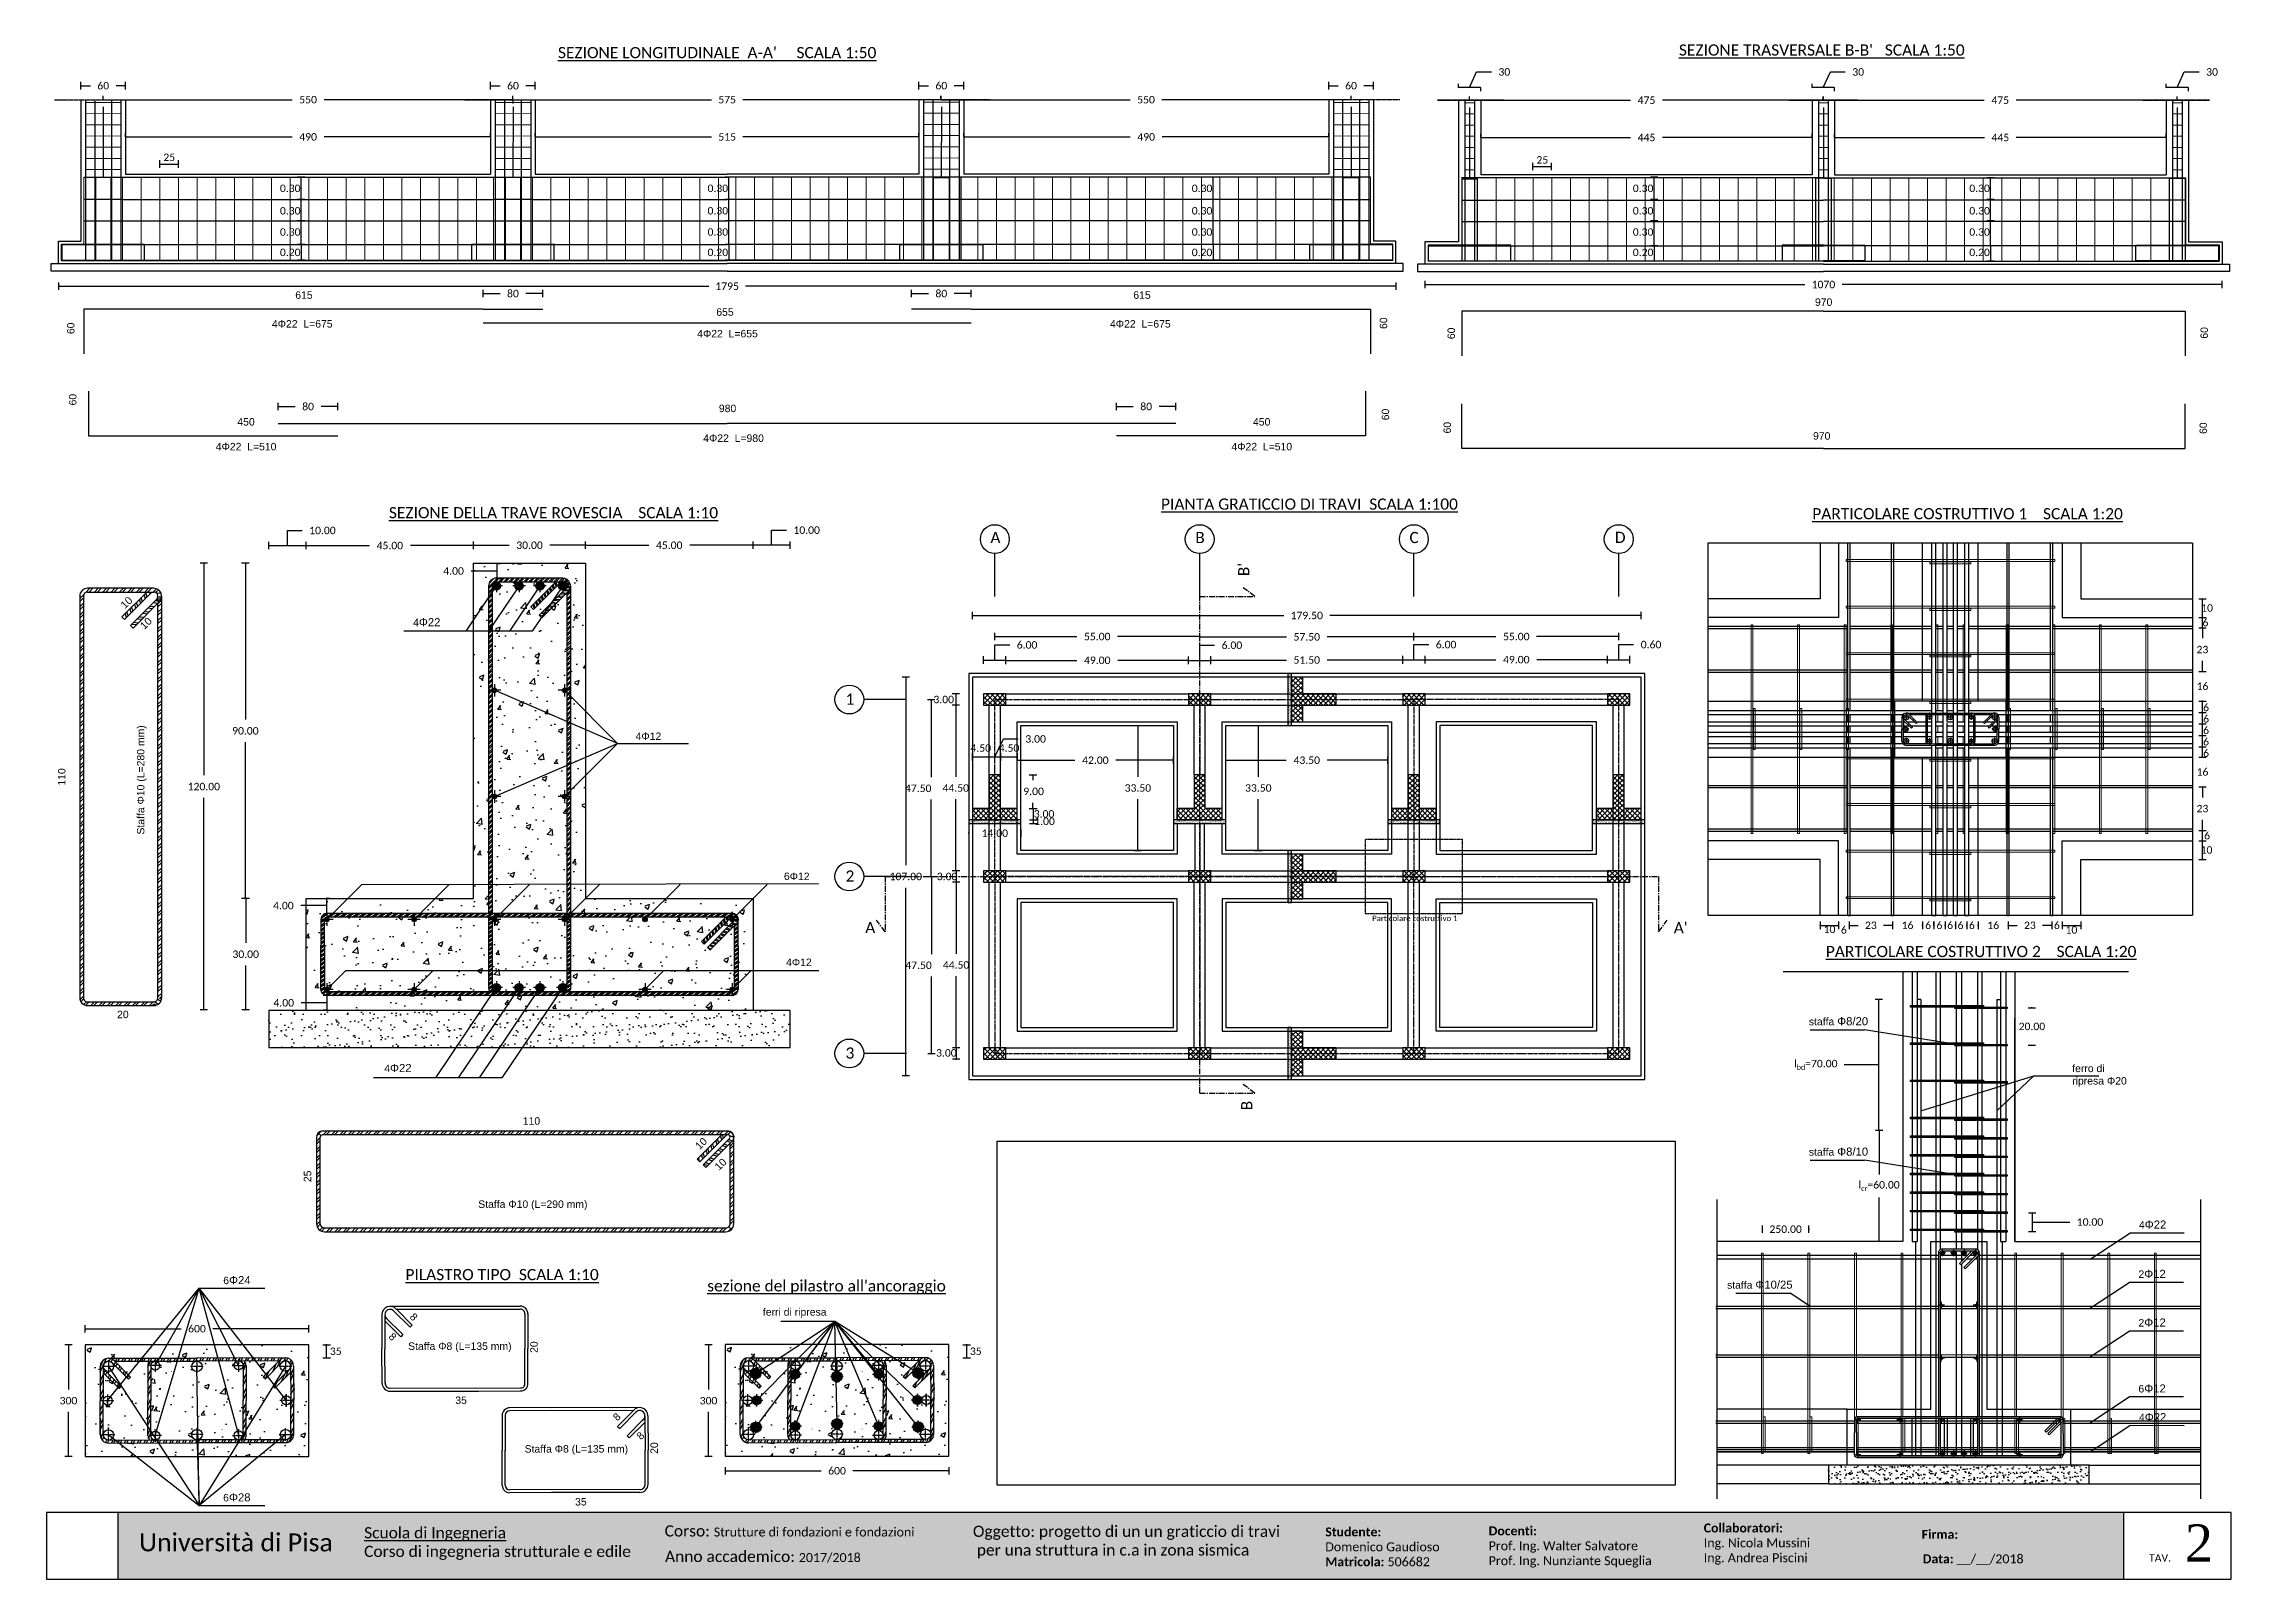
# Paper-space layout 'Tavola strutturale (A2)' of a CAD drawing. Header units: millimetres. Extents: x 3 to 592, y 4 to 416.
# The model-space entities are those that its viewports show. They can reach past a viewport. Long polylines and large blocks are cut down to what shows.
import ezdxf

# ---------------------------------------------------------------- set-up
doc = ezdxf.new("R2010")
doc.units = ezdxf.units.MM
doc.linetypes.add('CENTRO', pattern=[50.8, 31.75, -6.35, 6.35, -6.35])
for name, color, linetype, lineweight in [('armature longitudinali', 5, 'Continuous', 25), ('Fondazione', 7, 'Continuous', 25), ('pilastri', 5, 'Continuous', 30), ('staffe', 252, 'Continuous', 20)]:
    doc.layers.add(name, color=color, linetype=linetype, lineweight=lineweight)
for name, color, linetype in [('AU_01_Struttura', 1, 'Continuous'), ('grigio', 252, 'Continuous'), ("linea d'asse", 7, 'CENTRO'), ('linea di sezione', 10, 'CENTRO'), ('momento negativo', 10, 'Continuous')]:
    doc.layers.add(name, color=color, linetype=linetype)
doc.layers.get('Defpoints').off()
doc.styles.add('Annotativa', font='arial.ttf')
doc.styles.get("Standard").update_dxf_attribs({"font": 'calibri.ttf', "height": 2})
doc.dimstyles.new('per particolari', dxfattribs={"dimtxt": 2, "dimasz": 0.18, "dimexe": 1, "dimexo": 0.9, "dimgap": 2, "dimtad": 0, "dimtih": 1, "dimtoh": 1, "dimzin": 0, "dimdsep": 46, "dimtxsty": 'Standard', "dimblk": 'OBLIQUE', "dimcen": 0.09, "dimclrd": 252, "dimclre": 252, "dimadec": 0, "dimazin": 0, "dimtfac": 1, "dimtofl": 0, "dimtmove": 1, "dimatfit": 3, "dimfxl": 1, "dimfxlon": 1, "dimtolj": 1, "dimtzin": 0, "dimarcsym": 0})
pattern_1 = [(45, (37.119933, 2e-13), (-0.00673519209, 0.00673519209), []), (45, (37.119933, 0.0047625), (-0.00673519209, 0.00673519209), [])]
pattern_2 = [(45, (0, 0), (-0.01122532015, 0.01122532015), []), (45, (0, 0.007938), (-0.01122532015, 0.01122532015), [])]
pattern_3 = [(107, (0, 0), (-0.015181338, -0.00464140081), []), (107, (-0.007008, 0.003726), (-0.015181338, -0.00464140081), [])]
pattern_4 = [(214, (0, 0), (0.005326312406, -0.00789658288), []), (214, (-0.000909, -0.004675), (0.005326312406, -0.00789658288), [])]
pattern_5 = [(0, (-21.623, 0), (0, 6.985), [5.08, -1.905]), (90, (-21.623, 0), (-6.985, 4e-16), [5.08, -1.905])]
pattern_6 = [(0, (-5.0976, 0.621), (0, 6.985), [5.08, -1.905]), (90, (-5.0976, 0.621), (-6.985, 4e-16), [5.08, -1.905])]
pattern_7 = [(0, (-5.0976, 0.621), (0, 6.985), [5.08, -1.905]), (90, (-5.0976, 0.621), (-6.985, 4e-16), [5.08, -1.905])]
pattern_8 = [(246, (2.619172, 0.561153), (0.01450253414, -0.00645694421), []), (246, (2.622017, 0.553743), (0.01450253414, -0.00645694421), [])]
pattern_9 = [(50, (2.61917, 0.56115), (0.1275292683, -0.01115736), [0.013335, -0.146685]), (355, (2.61917, 0.56115), (-0.024670395, 0.1337397917), [0.010668, -0.117348409]), (100.4514447, (2.6298, 0.56022), (0.102858873, 0.1225824263), [0.011333006, -0.124663171]), (46.1842, (2.61917, 0.59671), (0.189755329, -0.0294296296), [0.0200025, -0.2200275]), (96.6355576, (2.63499, 0.59426), (0.166182894, 0.173198287), [0.016999516, -0.186994926]), (351.184151, (2.61917, 0.59671), (0.166182894, 0.173198287), [0.016001977, -0.176021812]), (21, (2.63695, 0.58782), (0.106130074, -0.0715856387), [0.013335, -0.146685]), (326, (2.63695, 0.58782), (0.04326142, 0.1289315763), [0.010668, -0.117348]), (71.451445, (2.6458, 0.58186), (0.1493914935, 0.057345938), [0.011333006, -0.1246629563]), (37.5, (2.61917, 0.561153), (0.0021620223, 0.0591885272), [0, -0.1159256, 0, -0.119126, 0, -0.1177925]), (7.5, (2.61917, 0.561153), (0.0467737638, 0.0701264024), [0, -0.0679196, 0, -0.1132586, 0, -0.0448945]), (327.5, (2.579523, 0.561153), (0.0949134166, -0.0040101208), [0, -0.04445, 0, -0.138684, 0, -0.184023]), (317.5, (2.56174, 0.56115), (0.103690427, 0.0177985437), [0, -0.057785, 0, -0.0921004, 0, -0.130683])]
pattern_10 = [(0, (1.807, 0), (0, 6.985), [5.08, -1.905]), (90, (1.807, 0), (-6.985, 4e-16), [5.08, -1.905])]
pattern_11 = [(246, (1.699305, 0.561396), (0.01450253414, -0.00645694421), []), (246, (1.70215, 0.553986), (0.01450253414, -0.00645694421), [])]
pattern_12 = [(50, (1.69931, 0.5614), (0.1275292683, -0.01115736), [0.013335, -0.146685]), (355, (1.6993, 0.5614), (-0.024670395, 0.1337397917), [0.010668, -0.117348409]), (100.4514447, (1.70993, 0.56047), (0.102858873, 0.1225824263), [0.011333006, -0.124663171]), (46.1842, (1.6993, 0.59696), (0.189755329, -0.0294296296), [0.0200025, -0.2200275]), (96.6355576, (1.71512, 0.5945), (0.166182894, 0.173198287), [0.016999516, -0.186994926]), (351.184151, (1.6993, 0.59696), (0.166182894, 0.173198287), [0.016001977, -0.176021812]), (21, (1.71709, 0.58807), (0.106130074, -0.0715856387), [0.013335, -0.146685]), (326, (1.71709, 0.58807), (0.04326142, 0.1289315763), [0.010668, -0.117348]), (71.451445, (1.72593, 0.5821), (0.1493914935, 0.057345938), [0.011333006, -0.1246629563]), (37.5, (1.699305, 0.561396), (0.0021620223, 0.0591885272), [0, -0.1159256, 0, -0.119126, 0, -0.1177925]), (7.5, (1.699305, 0.561396), (0.0467737638, 0.0701264024), [0, -0.0679196, 0, -0.1132586, 0, -0.0448945]), (327.5, (1.659656, 0.561396), (0.0949134166, -0.0040101208), [0, -0.04445, 0, -0.138684, 0, -0.184023]), (317.5, (1.64188, 0.5614), (0.103690427, 0.0177985437), [0, -0.057785, 0, -0.0921004, 0, -0.130683])]

psp = doc.layouts.new('Tavola strutturale (A2)')

# ---------------------------------------------------------------- texts
at = {"char_height": 2, "attachment_point": 1, "style": 'Annotativa'}
for insert in [(101.004, 67.085), (132.293, 39.518)]:
    psp.add_mtext_dynamic_manual_height_columns('Staffa Φ8 (L=135 mm)', width=35.5939, gutter_width=10, heights=[0], dxfattribs=dict(at, insert=insert))
at = {"color": 5, "char_height": 3, "attachment_point": 1}
for s, width, insert in [('{\\LScuola di Ingegneria\\P}Corso di ingegneria strutturale e edile', 76.29557, (89.199, 17.502)), ('{\\H1.6x;Università di Pisa}', 56.82918, (28.777, 15.804))]:
    psp.add_mtext_dynamic_manual_height_columns(s, width=width, gutter_width=10, heights=[0], dxfattribs=dict(at, insert=insert))
at = {"color": 175, "true_color": 0x4554a5, "attachment_point": 1}
for s, width, insert, char_height in [('{\\C0;Corso: \\H0.8x;Strutture di fondazioni e fondazioni}', 122.12844, (169.874, 17.995), 3), ('{\\C0;Oggetto: progetto di un un graticcio di travi      per una struttura in c.a in zona sismica}', 87.30182, (252.631, 17.884), 3), ('{\\fCalibri|b1|i0|c0|p34;\\C0;Docenti:\\P\\fCalibri|b0|i0|c0|p34;Prof. Ing. Walter Salvatore\\PProf. Ing. Nunziante Squeglia}', 46.92873, (391.1, 17.7), 2.4), ('{\\fCalibri|b1|i0|c0|p34;\\C0;Collaboratori:\\P\\fCalibri|b0|i0|c0|p34;Ing. Nicola Mussini\\PIng. Andrea Piscini\\fCalibri|b1|i0|c0|p34; }', 38.15088, (448.843, 18.484), 2.4), ('{\\fCalibri|b1|i0|c0|p34;\\C0;Studente: \\P\\fCalibri|b0|i0|c0|p34;Domenico Gaudioso\\P\\fCalibri|b1|i0|c0|p34;Matricola:\\fCalibri|b0|i0|c0|p34; 506682}', 33.70525, (347.235, 17.423), 2.4), ('{\\fCalibri|b1|i0|c0|p34;\\C0;Firma: }', 122.12844, (507.359, 16.775), 2.4), ('{\\C0;Anno accademico: \\H0.8x;2017/2018}', 122.12844, (169.98, 11.148), 3), ('{\\fCalibri|b1|i0|c0|p34;\\C0;Data:\\fCalibri|b0|i0|c0|p34; __/__/2018}', 122.12844, (507.638, 10.205), 2.4)]:
    psp.add_mtext_dynamic_manual_height_columns(s, width=width, gutter_width=10, heights=[0], dxfattribs=dict(at, insert=insert, char_height=char_height))
at = {"insert": (568.398, 18.249), "char_height": 2, "attachment_point": 1}
psp.add_mtext_dynamic_manual_height_columns('TAV.{\\fConstantia|b0|i0|c0|p18;\\H5x; \\fDutch801 XBd BT|b0|i0|c0|p18;2}', width=20.49987, gutter_width=10, heights=[0], dxfattribs=at)
at = {"layer": 'Fondazione', "char_height": 3, "attachment_point": 1}
for s, width, insert in [("{\\LSEZIONE LONGITUDINALE  A-A'     SCALA 1:50}", 89.16824, (141.229, 414.801)), ("{\\LSEZIONE TRASVERSALE B-B'   SCALA 1:50}", 134.65926, (442.167, 415.489)), ('{\\LSEZIONE DELLA TRAVE ROVESCIA    SCALA 1:10}', 94.14246, (95.84, 291.3)), ('{\\LPIANTA GRATICCIO DI TRAVI  SCALA 1:100}', 134.65926, (303.127, 293.605)), ('{\\LPARTICOLARE COSTRUTTIVO 1    SCALA 1:20}', 134.69085, (477.967, 291.029)), ('{\\LPARTICOLARE COSTRUTTIVO 2    SCALA 1:20}', 134.69085, (481.608, 173.518)), ('{\\LPILASTRO TIPO  SCALA 1:10}', 59.27195, (100.279, 86.8)), ("{\\Lsezione del pilastro all'ancoraggio}", 76.19149, (181.311, 83.775))]:
    psp.add_mtext_dynamic_manual_height_columns(s, width=width, gutter_width=10, heights=[0], dxfattribs=dict(at, insert=insert))
at = {"layer": 'Fondazione', "char_height": 2, "style": 'Annotativa'}
for s, width, insert, attachment_point in [('615', 17.47565, (70.704, 349.219), 1), ('615', 17.47565, (295.704, 349.219), 1), ('970', 17.47565, (478.7, 347.323), 1), ('4Φ22  L=675', 35.5939, (64.436, 341.488), 1), ('655', 17.47565, (183.74, 344.656), 1), ('4Φ22  L=675', 35.5939, (289.436, 341.488), 1), ('4Φ22  L=655', 35.5939, (178.605, 338.861), 1), ('980', 17.47565, (184.433, 318.793), 1), ('450', 17.47565, (55.151, 315.186), 1), ('450', 17.47565, (327.828, 315.186), 1), ('4Φ22  L=510 ', 35.5939, (49.363, 308.541), 1), ('4Φ22  L=980', 35.5939, (180.227, 310.811), 1), ('4Φ22  L=510 ', 35.5939, (322.039, 308.541), 1), ('970', 17.47565, (478.171, 311.409), 1), ('4{\\H1.08333x;Φ22}', 17.47565, (102.336, 261.482), 1), ('4Φ12', 17.47565, (162.077, 230.798), 1), ('6Φ12', 17.47565, (201.889, 193.195), 1), ('4Φ12', 17.47565, (202.46, 170.116), 1), ('20', 17.47565, (22.866, 156.118), 1), ('staffa {\\H1.08333x;Φ8/20}', 17.47565, (492.96, 154.388), 3), ('4{\\H1.08333x;Φ22}', 17.47565, (94.595, 141.826), 1), ('ferro di ripresa Φ20', 17.47565, (547.757, 141.643), 1), ('110', 17.47565, (131.793, 127.535), 1), ('staffa {\\H1.08333x;Φ8/10}', 17.47565, (492.96, 119.388), 3), ('Staffa Φ10 (L=290 mm)', 35.5939, (119.832, 105.195), 1), ('4{\\H1.08333x;Φ22}', 17.47565, (565.675, 99.812), 1), ('6{\\H1.08333x;Φ24}', 17.47565, (51.37, 84.891), 1), ('staffa {\\H1.08333x;Φ10/25}', 17.47565, (472.685, 83.673), 3), ('2{\\H1.08333x;Φ12}', 17.47565, (565.536, 86.57), 1), ('ferri di ripresa', 22.2577, (196.25, 76.267), 1), ('2{\\H1.08333x;Φ12}', 17.47565, (565.536, 73.52), 1), ('6{\\H1.08333x;Φ12}', 17.47565, (565.536, 55.82), 1), ('35', 17.47565, (113.675, 52.56), 1), ('4{\\H1.08333x;Φ22}', 17.47565, (565.675, 48.12), 1), ('6{\\H1.08333x;Φ28}', 17.47565, (51.354, 26.586), 1), ('35', 17.47565, (145.824, 25.319), 1)]:
    psp.add_mtext_dynamic_manual_height_columns(s, width=width, gutter_width=10, heights=[0], dxfattribs=dict(at, insert=insert, attachment_point=attachment_point))
for s, width, insert, attachment_point, rotation in [('60', 17.47565, (363.881, 339.114), 7, 90), ('60', 17.47565, (9.428, 337.736), 1, 90), ('60', 17.47565, (380.046, 336.381), 1, 90), ('60', 17.47565, (582.191, 336.513), 1, 90), ('60', 17.47565, (9.956, 318.591), 1, 90), ('60', 17.47565, (364.409, 314.609), 7, 90), ('60', 17.47565, (378.976, 311.069), 1, 90), ('60', 17.47565, (581.94, 310.918), 1, 90), ('10', 17.47565, (23.587, 265.31), 1, 44.142327), ('10', 17.47565, (28.808, 259.752), 1, 44.142327), ('Staffa Φ10 (L=280 mm)', 35.5939, (28.202, 203.408), 1, 90), ('110', 17.47565, (7.017, 216.549), 1, 90), ('10', 17.47565, (177.85, 120.111), 1, 44.142327), ('25', 4.36283, (72.99, 110.109), 1, 90), ('10', 17.47565, (183.071, 114.553), 1, 44.142327), ('8', 17.47565, (103.767, 74.112), 3, 315.857673), ('8', 17.47565, (98.098, 68.789), 3, 315.857673), ('20', 4.36283, (133.786, 64.275), 1, 90), ('8', 17.47565, (155.769, 47.298), 1, 44.142327), ('8', 17.47565, (162.115, 42.229), 1, 44.142327), ('20', 4.36283, (166.061, 37.175), 1, 90)]:
    psp.add_mtext_dynamic_manual_height_columns(s, width=width, gutter_width=10, heights=[0], dxfattribs=dict(at, insert=insert, attachment_point=attachment_point, rotation=rotation))
at = {"layer": 'Fondazione', "color": 1, "insert": (359.828, 181.674), "char_height": 1.5, "attachment_point": 1}
psp.add_mtext_dynamic_manual_height_columns('Particolare costruttivo 1', width=50.18305, gutter_width=10, heights=[0], dxfattribs=at)

msp = doc.modelspace()

# ---------------------------------------------------------------- texts
at = {"layer": 'armature longitudinali', "ltscale": 0.5, "char_height": 0.3, "attachment_point": 1}
for s, insert in [('A', (2412.0849, 1915.9664)), ('B', (2417.5849, 1915.9664)), ('C', (2423.3349, 1915.9664)), ('D', (2428.8481, 1915.9694)), ('1', (2408.1954, 1911.6296)), ('2', (2408.1954, 1906.8796)), ('3', (2408.1954, 1902.1296))]:
    msp.add_mtext_dynamic_manual_height_columns(s, width=0.510353, gutter_width=0.5, heights=[0], dxfattribs=dict(at, insert=insert))
at = {"layer": 'linea di sezione', "ltscale": 0.5, "char_height": 0.3, "attachment_point": 1, "rotation": 90}
for s, insert in [("B'", (2418.7345, 1914.7782)), ('B', (2418.8157, 1900.442))]:
    msp.add_mtext_dynamic_manual_height_columns(s, width=0.644362, gutter_width=10, heights=[0.5676], dxfattribs=dict(at, insert=insert))
at = {"layer": 'linea di sezione', "ltscale": 0.5, "char_height": 0.3, "attachment_point": 1}
for s, heights, insert in [('A', [0], (2408.7235, 1905.4976)), ("A'", [0.5676], (2430.4305, 1905.4918))]:
    msp.add_mtext_dynamic_manual_height_columns(s, width=0.644362, gutter_width=10, heights=heights, dxfattribs=dict(at, insert=insert))

# ---------------------------------------------------------------- blocks, each defined once
blk = doc.blocks.new('_Oblique')
at = {"color": 0, "linetype": 'ByBlock', "lineweight": -2}
blk.add_line((-0.5, -0.5), (0.5, 0.5), dxfattribs=at)
blk = doc.blocks.new('*D49')
at = {"layer": 'Fondazione', "color": 252, "lineweight": -2, "transparency": 16777216}
for p, q in [((58.31, 276.24), (56.31, 276.24)), ((58.31, 186.24), (56.31, 186.24))]:
    blk.add_line(p, q, dxfattribs=at)
at = {"layer": 'Fondazione', "color": 252, "linetype": 'Continuous', "lineweight": -2, "transparency": 16777216}
for p, q in [((57.31, 276.24), (57.31, 234.26)), ((57.31, 186.24), (57.31, 228.21))]:
    blk.add_line(p, q, dxfattribs=at)
at = {"layer": 'Fondazione', "color": 252, "lineweight": -2, "transparency": 16777216, "xscale": 0.18, "yscale": 0.18, "zscale": 0.18}
for p, rotation in [((57.31, 276.24), 90), ((57.31, 186.24), 270)]:
    blk.add_blockref('_Oblique', p, dxfattribs=dict(at, rotation=rotation))
at = {"layer": 'Fondazione', "color": 0, "transparency": 16777216, "insert": (57.31, 231.24), "char_height": 2, "attachment_point": 5}
blk.add_mtext('\\A1;90.00', dxfattribs=at)
blk = doc.blocks.new('*D50')
at = {"layer": 'Fondazione', "color": 252, "lineweight": -2, "transparency": 16777216}
for p, q in [((58.4, 186.24), (56.4, 186.24)), ((58.4, 156.33), (56.4, 156.33))]:
    blk.add_line(p, q, dxfattribs=at)
at = {"layer": 'Fondazione', "color": 252, "linetype": 'Continuous', "lineweight": -2, "transparency": 16777216}
for p, q in [((57.4, 186.24), (57.4, 174.31)), ((57.4, 156.33), (57.4, 168.26))]:
    blk.add_line(p, q, dxfattribs=at)
at = {"layer": 'Fondazione', "color": 252, "lineweight": -2, "transparency": 16777216, "xscale": 0.18, "yscale": 0.18, "zscale": 0.18}
for p, rotation in [((57.4, 186.24), 90), ((57.4, 156.33), 270)]:
    blk.add_blockref('_Oblique', p, dxfattribs=dict(at, rotation=rotation))
at = {"layer": 'Fondazione', "color": 0, "transparency": 16777216, "insert": (57.4, 171.28), "char_height": 2, "attachment_point": 5}
blk.add_mtext('\\A1;30.00', dxfattribs=at)
blk = doc.blocks.new('*D51')
at = {"layer": 'Fondazione', "color": 252, "lineweight": -2, "transparency": 16777216}
for p, q in [((73.6, 279.97), (73.6, 281.97)), ((118.6, 279.97), (118.6, 281.97))]:
    blk.add_line(p, q, dxfattribs=at)
at = {"layer": 'Fondazione', "color": 252, "linetype": 'Continuous', "lineweight": -2, "transparency": 16777216}
for p, q in [((73.6, 280.97), (90.6, 280.97)), ((118.6, 280.97), (101.6, 280.97))]:
    blk.add_line(p, q, dxfattribs=at)
at = {"layer": 'Fondazione', "color": 252, "lineweight": -2, "transparency": 16777216, "xscale": 0.18, "yscale": 0.18, "zscale": 0.18, "rotation": 180}
blk.add_blockref('_Oblique', (73.6, 280.97), dxfattribs=at)
at = {"layer": 'Fondazione', "color": 252, "lineweight": -2, "transparency": 16777216, "xscale": 0.18, "yscale": 0.18, "zscale": 0.18}
blk.add_blockref('_Oblique', (118.6, 280.97), dxfattribs=at)
at = {"layer": 'Fondazione', "color": 0, "transparency": 16777216, "insert": (96.1, 280.97), "char_height": 2, "attachment_point": 5}
blk.add_mtext('\\A1;45.00', dxfattribs=at)
blk = doc.blocks.new('*D52')
at = {"layer": 'Fondazione', "color": 252, "lineweight": -2, "transparency": 16777216}
for p, q in [((118.6, 280.06), (118.6, 282.06)), ((148.6, 280.06), (148.6, 282.06))]:
    blk.add_line(p, q, dxfattribs=at)
at = {"layer": 'Fondazione', "color": 252, "linetype": 'Continuous', "lineweight": -2, "transparency": 16777216}
for p, q in [((118.6, 281.06), (128.14, 281.06)), ((148.6, 281.06), (139.05, 281.06))]:
    blk.add_line(p, q, dxfattribs=at)
at = {"layer": 'Fondazione', "color": 252, "lineweight": -2, "transparency": 16777216, "xscale": 0.18, "yscale": 0.18, "zscale": 0.18, "rotation": 180}
blk.add_blockref('_Oblique', (118.6, 281.06), dxfattribs=at)
at = {"layer": 'Fondazione', "color": 252, "lineweight": -2, "transparency": 16777216, "xscale": 0.18, "yscale": 0.18, "zscale": 0.18}
blk.add_blockref('_Oblique', (148.6, 281.06), dxfattribs=at)
at = {"layer": 'Fondazione', "color": 0, "transparency": 16777216, "insert": (133.6, 281.06), "char_height": 2, "attachment_point": 5}
blk.add_mtext('\\A1;30.00', dxfattribs=at)
blk = doc.blocks.new('*D53')
at = {"layer": 'Fondazione', "color": 252, "linetype": 'Continuous', "lineweight": -2, "transparency": 16777216}
for p, q in [((198.6, 281.06), (198.6, 285.11)), ((198.6, 285.11), (202.6, 285.11)), ((203.6, 281.06), (193.6, 281.06))]:
    blk.add_line(p, q, dxfattribs=at)
at = {"layer": 'Fondazione', "color": 252, "lineweight": -2, "transparency": 16777216}
for p, q in [((193.6, 280.06), (193.6, 282.06)), ((203.6, 280.06), (203.6, 282.06))]:
    blk.add_line(p, q, dxfattribs=at)
at = {"layer": 'Fondazione', "color": 252, "lineweight": -2, "transparency": 16777216, "xscale": 0.18, "yscale": 0.18, "zscale": 0.18, "rotation": 180}
blk.add_blockref('_Oblique', (193.6, 281.06), dxfattribs=at)
at = {"layer": 'Fondazione', "color": 252, "lineweight": -2, "transparency": 16777216, "xscale": 0.18, "yscale": 0.18, "zscale": 0.18}
blk.add_blockref('_Oblique', (203.6, 281.06), dxfattribs=at)
at = {"layer": 'Fondazione', "color": 0, "transparency": 16777216, "insert": (208, 285.11), "char_height": 2, "attachment_point": 5}
blk.add_mtext('\\A1;10.00', dxfattribs=at)
blk = doc.blocks.new('*D54')
at = {"layer": 'Fondazione', "color": 252, "lineweight": -2, "transparency": 16777216}
for p, q in [((148.6, 280.06), (148.6, 282.06)), ((193.6, 280.06), (193.6, 282.06))]:
    blk.add_line(p, q, dxfattribs=at)
at = {"layer": 'Fondazione', "color": 252, "linetype": 'Continuous', "lineweight": -2, "transparency": 16777216}
for p, q in [((148.6, 281.06), (165.6, 281.06)), ((193.6, 281.06), (176.6, 281.06))]:
    blk.add_line(p, q, dxfattribs=at)
at = {"layer": 'Fondazione', "color": 252, "lineweight": -2, "transparency": 16777216, "xscale": 0.18, "yscale": 0.18, "zscale": 0.18, "rotation": 180}
blk.add_blockref('_Oblique', (148.6, 281.06), dxfattribs=at)
at = {"layer": 'Fondazione', "color": 252, "lineweight": -2, "transparency": 16777216, "xscale": 0.18, "yscale": 0.18, "zscale": 0.18}
blk.add_blockref('_Oblique', (193.6, 281.06), dxfattribs=at)
at = {"layer": 'Fondazione', "color": 0, "transparency": 16777216, "insert": (171.1, 281.06), "char_height": 2, "attachment_point": 5}
blk.add_mtext('\\A1;45.00', dxfattribs=at)
blk = doc.blocks.new('*D55')
at = {"layer": 'Fondazione', "color": 252, "lineweight": -2, "transparency": 16777216}
for p, q in [((47.16, 276.24), (45.16, 276.24)), ((47.16, 156.33), (45.16, 156.33))]:
    blk.add_line(p, q, dxfattribs=at)
at = {"layer": 'Fondazione', "color": 252, "linetype": 'Continuous', "lineweight": -2, "transparency": 16777216}
for p, q in [((46.16, 276.24), (46.16, 219.31)), ((46.16, 156.33), (46.16, 213.26))]:
    blk.add_line(p, q, dxfattribs=at)
at = {"layer": 'Fondazione', "color": 252, "lineweight": -2, "transparency": 16777216, "xscale": 0.18, "yscale": 0.18, "zscale": 0.18}
for p, rotation in [((46.16, 276.24), 90), ((46.16, 156.33), 270)]:
    blk.add_blockref('_Oblique', p, dxfattribs=dict(at, rotation=rotation))
at = {"layer": 'Fondazione', "color": 0, "transparency": 16777216, "insert": (46.16, 216.28), "char_height": 2, "attachment_point": 5}
blk.add_mtext('\\A1;120.00', dxfattribs=at)
blk = doc.blocks.new('*D56')
at = {"layer": 'Fondazione', "color": 252, "linetype": 'Continuous', "lineweight": -2, "transparency": 16777216}
for p, q in [((68.6, 280.97), (68.6, 285.02)), ((68.6, 285.02), (72.6, 285.02)), ((63.6, 280.97), (73.6, 280.97))]:
    blk.add_line(p, q, dxfattribs=at)
at = {"layer": 'Fondazione', "color": 252, "lineweight": -2, "transparency": 16777216}
for p, q in [((63.6, 279.97), (63.6, 281.97)), ((73.6, 279.97), (73.6, 281.97))]:
    blk.add_line(p, q, dxfattribs=at)
at = {"layer": 'Fondazione', "color": 252, "lineweight": -2, "transparency": 16777216, "xscale": 0.18, "yscale": 0.18, "zscale": 0.18, "rotation": 180}
blk.add_blockref('_Oblique', (63.6, 280.97), dxfattribs=at)
at = {"layer": 'Fondazione', "color": 252, "lineweight": -2, "transparency": 16777216, "xscale": 0.18, "yscale": 0.18, "zscale": 0.18}
blk.add_blockref('_Oblique', (73.6, 280.97), dxfattribs=at)
at = {"layer": 'Fondazione', "color": 0, "transparency": 16777216, "insert": (78, 285.02), "char_height": 2, "attachment_point": 5}
blk.add_mtext('\\A1;10.00', dxfattribs=at)
blk = doc.blocks.new('*D57')
at = {"layer": 'Fondazione', "color": 252, "lineweight": -2, "transparency": 16777216}
for p, q in [((10.82, 66.44), (8.82, 66.44)), ((10.82, 36.45), (8.82, 36.45))]:
    blk.add_line(p, q, dxfattribs=at)
at = {"layer": 'Fondazione', "color": 252, "linetype": 'Continuous', "lineweight": -2, "transparency": 16777216}
for p, q in [((9.82, 66.44), (9.82, 54.47)), ((9.82, 36.45), (9.82, 48.42))]:
    blk.add_line(p, q, dxfattribs=at)
at = {"layer": 'Fondazione', "color": 252, "lineweight": -2, "transparency": 16777216, "xscale": 0.18, "yscale": 0.18, "zscale": 0.18}
for p, rotation in [((9.82, 66.44), 90), ((9.82, 36.45), 270)]:
    blk.add_blockref('_Oblique', p, dxfattribs=dict(at, rotation=rotation))
at = {"layer": 'Fondazione', "color": 0, "transparency": 16777216, "insert": (9.82, 51.44), "char_height": 2, "attachment_point": 5}
blk.add_mtext('\\A1;300', dxfattribs=at)
blk = doc.blocks.new('*D58')
at = {"layer": 'Fondazione', "color": 252, "lineweight": -2, "transparency": 16777216}
for p, q in [((14.32, 69.76), (14.32, 71.76)), ((74.32, 69.76), (74.32, 71.76))]:
    blk.add_line(p, q, dxfattribs=at)
at = {"layer": 'Fondazione', "color": 252, "linetype": 'Continuous', "lineweight": -2, "transparency": 16777216}
for p, q in [((14.32, 70.76), (40.07, 70.76)), ((74.32, 70.76), (48.58, 70.76))]:
    blk.add_line(p, q, dxfattribs=at)
at = {"layer": 'Fondazione', "color": 252, "lineweight": -2, "transparency": 16777216, "xscale": 0.18, "yscale": 0.18, "zscale": 0.18, "rotation": 180}
blk.add_blockref('_Oblique', (14.32, 70.76), dxfattribs=at)
at = {"layer": 'Fondazione', "color": 252, "lineweight": -2, "transparency": 16777216, "xscale": 0.18, "yscale": 0.18, "zscale": 0.18}
blk.add_blockref('_Oblique', (74.32, 70.76), dxfattribs=at)
at = {"layer": 'Fondazione', "color": 0, "transparency": 16777216, "insert": (44.32, 70.76), "char_height": 2, "attachment_point": 5}
blk.add_mtext('\\A1;600', dxfattribs=at)
blk = doc.blocks.new('*D84')
at = {"layer": 'armature longitudinali', "color": 252, "lineweight": -2, "transparency": 16777216}
for p, q in [((25.15, 390.66), (25.15, 391.66)), ((123.15, 390.66), (123.15, 391.66))]:
    blk.add_line(p, q, dxfattribs=at)
at = {"layer": 'armature longitudinali', "color": 252, "linetype": 'Continuous', "lineweight": -2, "transparency": 16777216}
for p, q in [((25.15, 390.66), (69.85, 390.66)), ((123.15, 390.66), (78.46, 390.66))]:
    blk.add_line(p, q, dxfattribs=at)
at = {"layer": 'armature longitudinali', "color": 252, "lineweight": -2, "transparency": 16777216, "xscale": 0.18, "yscale": 0.18, "zscale": 0.18, "rotation": 180}
blk.add_blockref('_Oblique', (25.15, 390.66), dxfattribs=at)
at = {"layer": 'armature longitudinali', "color": 252, "lineweight": -2, "transparency": 16777216, "xscale": 0.18, "yscale": 0.18, "zscale": 0.18}
blk.add_blockref('_Oblique', (123.15, 390.66), dxfattribs=at)
at = {"layer": 'armature longitudinali', "color": 0, "transparency": 16777216, "insert": (74.15, 390.66), "char_height": 2, "attachment_point": 5}
blk.add_mtext('\\A1;490', dxfattribs=at)
blk = doc.blocks.new('*D85')
at = {"layer": 'armature longitudinali', "color": 252, "lineweight": -2, "transparency": 16777216}
for p, q in [((135.15, 390.66), (135.15, 391.66)), ((238.15, 390.66), (238.15, 391.66))]:
    blk.add_line(p, q, dxfattribs=at)
at = {"layer": 'armature longitudinali', "color": 252, "linetype": 'Continuous', "lineweight": -2, "transparency": 16777216}
for p, q in [((135.15, 390.66), (182.43, 390.66)), ((238.15, 390.66), (190.88, 390.66))]:
    blk.add_line(p, q, dxfattribs=at)
at = {"layer": 'armature longitudinali', "color": 252, "lineweight": -2, "transparency": 16777216, "xscale": 0.18, "yscale": 0.18, "zscale": 0.18, "rotation": 180}
blk.add_blockref('_Oblique', (135.15, 390.66), dxfattribs=at)
at = {"layer": 'armature longitudinali', "color": 252, "lineweight": -2, "transparency": 16777216, "xscale": 0.18, "yscale": 0.18, "zscale": 0.18}
blk.add_blockref('_Oblique', (238.15, 390.66), dxfattribs=at)
at = {"layer": 'armature longitudinali', "color": 0, "transparency": 16777216, "insert": (186.65, 390.66), "char_height": 2, "attachment_point": 5}
blk.add_mtext('\\A1;515', dxfattribs=at)
blk = doc.blocks.new('*D86')
at = {"layer": 'armature longitudinali', "color": 252, "lineweight": -2, "transparency": 16777216}
for p, q in [((250.15, 390.66), (250.15, 391.66)), ((348.15, 390.66), (348.15, 391.66))]:
    blk.add_line(p, q, dxfattribs=at)
at = {"layer": 'armature longitudinali', "color": 252, "linetype": 'Continuous', "lineweight": -2, "transparency": 16777216}
for p, q in [((250.15, 390.66), (294.85, 390.66)), ((348.15, 390.66), (303.46, 390.66))]:
    blk.add_line(p, q, dxfattribs=at)
at = {"layer": 'armature longitudinali', "color": 252, "lineweight": -2, "transparency": 16777216, "xscale": 0.18, "yscale": 0.18, "zscale": 0.18, "rotation": 180}
blk.add_blockref('_Oblique', (250.15, 390.66), dxfattribs=at)
at = {"layer": 'armature longitudinali', "color": 252, "lineweight": -2, "transparency": 16777216, "xscale": 0.18, "yscale": 0.18, "zscale": 0.18}
blk.add_blockref('_Oblique', (348.15, 390.66), dxfattribs=at)
at = {"layer": 'armature longitudinali', "color": 0, "transparency": 16777216, "insert": (299.15, 390.66), "char_height": 2, "attachment_point": 5}
blk.add_mtext('\\A1;490', dxfattribs=at)
blk = doc.blocks.new('*D87')
at = {"layer": 'armature longitudinali', "color": 252, "lineweight": -2, "transparency": 16777216}
for p, q in [((13.15, 403.41), (13.15, 405.41)), ((25.15, 403.41), (25.15, 405.41))]:
    blk.add_line(p, q, dxfattribs=at)
at = {"layer": 'armature longitudinali', "color": 252, "linetype": 'Continuous', "lineweight": -2, "transparency": 16777216}
for p, q in [((13.15, 404.41), (15.69, 404.41)), ((25.15, 404.41), (22.61, 404.41))]:
    blk.add_line(p, q, dxfattribs=at)
at = {"layer": 'armature longitudinali', "color": 252, "lineweight": -2, "transparency": 16777216, "xscale": 0.18, "yscale": 0.18, "zscale": 0.18, "rotation": 180}
blk.add_blockref('_Oblique', (13.15, 404.41), dxfattribs=at)
at = {"layer": 'armature longitudinali', "color": 252, "lineweight": -2, "transparency": 16777216, "xscale": 0.18, "yscale": 0.18, "zscale": 0.18}
blk.add_blockref('_Oblique', (25.15, 404.41), dxfattribs=at)
at = {"layer": 'armature longitudinali', "color": 0, "transparency": 16777216, "insert": (19.15, 404.41), "char_height": 2, "attachment_point": 5}
blk.add_mtext('\\A1;60', dxfattribs=at)
blk = doc.blocks.new('*D88')
at = {"layer": 'armature longitudinali', "color": 252, "lineweight": -2, "transparency": 16777216}
for p, q in [((19.15, 400.66), (19.15, 401.66)), ((129.15, 400.66), (129.15, 401.66))]:
    blk.add_line(p, q, dxfattribs=at)
at = {"layer": 'armature longitudinali', "color": 252, "linetype": 'Continuous', "lineweight": -2, "transparency": 16777216}
for p, q in [((19.15, 400.66), (69.89, 400.66)), ((129.15, 400.66), (78.42, 400.66))]:
    blk.add_line(p, q, dxfattribs=at)
at = {"layer": 'armature longitudinali', "color": 252, "lineweight": -2, "transparency": 16777216, "xscale": 0.18, "yscale": 0.18, "zscale": 0.18, "rotation": 180}
blk.add_blockref('_Oblique', (19.15, 400.66), dxfattribs=at)
at = {"layer": 'armature longitudinali', "color": 252, "lineweight": -2, "transparency": 16777216, "xscale": 0.18, "yscale": 0.18, "zscale": 0.18}
blk.add_blockref('_Oblique', (129.15, 400.66), dxfattribs=at)
at = {"layer": 'armature longitudinali', "color": 0, "transparency": 16777216, "insert": (74.15, 400.66), "char_height": 2, "attachment_point": 5}
blk.add_mtext('\\A1;550', dxfattribs=at)
blk = doc.blocks.new('*D89')
at = {"layer": 'armature longitudinali', "color": 252, "lineweight": -2, "transparency": 16777216}
for p, q in [((129.15, 400.66), (129.15, 399.66)), ((244.15, 400.66), (244.15, 401.66))]:
    blk.add_line(p, q, dxfattribs=at)
at = {"layer": 'armature longitudinali', "color": 252, "linetype": 'Continuous', "lineweight": -2, "transparency": 16777216}
for p, q in [((129.15, 400.66), (182.43, 400.66)), ((244.15, 400.66), (190.88, 400.66))]:
    blk.add_line(p, q, dxfattribs=at)
at = {"layer": 'armature longitudinali', "color": 252, "lineweight": -2, "transparency": 16777216, "xscale": 0.18, "yscale": 0.18, "zscale": 0.18, "rotation": 180}
blk.add_blockref('_Oblique', (129.15, 400.66), dxfattribs=at)
at = {"layer": 'armature longitudinali', "color": 252, "lineweight": -2, "transparency": 16777216, "xscale": 0.18, "yscale": 0.18, "zscale": 0.18}
blk.add_blockref('_Oblique', (244.15, 400.66), dxfattribs=at)
at = {"layer": 'armature longitudinali', "color": 0, "transparency": 16777216, "insert": (186.65, 400.66), "char_height": 2, "attachment_point": 5}
blk.add_mtext('\\A1;575', dxfattribs=at)
blk = doc.blocks.new('*D90')
at = {"layer": 'armature longitudinali', "color": 252, "lineweight": -2, "transparency": 16777216}
for p, q in [((244.06, 400.66), (244.06, 401.66)), ((354.15, 400.66), (354.15, 401.66))]:
    blk.add_line(p, q, dxfattribs=at)
at = {"layer": 'armature longitudinali', "color": 252, "linetype": 'Continuous', "lineweight": -2, "transparency": 16777216}
for p, q in [((244.06, 400.66), (294.85, 400.66)), ((354.15, 400.66), (303.37, 400.66))]:
    blk.add_line(p, q, dxfattribs=at)
at = {"layer": 'armature longitudinali', "color": 252, "lineweight": -2, "transparency": 16777216, "xscale": 0.18, "yscale": 0.18, "zscale": 0.18, "rotation": 180}
blk.add_blockref('_Oblique', (244.06, 400.66), dxfattribs=at)
at = {"layer": 'armature longitudinali', "color": 252, "lineweight": -2, "transparency": 16777216, "xscale": 0.18, "yscale": 0.18, "zscale": 0.18}
blk.add_blockref('_Oblique', (354.15, 400.66), dxfattribs=at)
at = {"layer": 'armature longitudinali', "color": 0, "transparency": 16777216, "insert": (299.11, 400.66), "char_height": 2, "attachment_point": 5}
blk.add_mtext('\\A1;550', dxfattribs=at)
blk = doc.blocks.new('*D91')
at = {"layer": 'armature longitudinali', "color": 252, "lineweight": -2, "transparency": 16777216}
for p, q in [((7.15, 351.59), (7.15, 349.59)), ((366.15, 351.59), (366.15, 349.59))]:
    blk.add_line(p, q, dxfattribs=at)
at = {"layer": 'armature longitudinali', "color": 252, "linetype": 'Continuous', "lineweight": -2, "transparency": 16777216}
for p, q in [((7.15, 350.59), (181.69, 350.59)), ((366.15, 350.59), (191.62, 350.59))]:
    blk.add_line(p, q, dxfattribs=at)
at = {"layer": 'armature longitudinali', "color": 252, "lineweight": -2, "transparency": 16777216, "xscale": 0.18, "yscale": 0.18, "zscale": 0.18, "rotation": 180}
blk.add_blockref('_Oblique', (7.15, 350.59), dxfattribs=at)
at = {"layer": 'armature longitudinali', "color": 252, "lineweight": -2, "transparency": 16777216, "xscale": 0.18, "yscale": 0.18, "zscale": 0.18}
blk.add_blockref('_Oblique', (366.15, 350.59), dxfattribs=at)
at = {"layer": 'armature longitudinali', "color": 0, "transparency": 16777216, "insert": (186.65, 350.59), "char_height": 2, "attachment_point": 5}
blk.add_mtext('\\A1;1795', dxfattribs=at)
blk = doc.blocks.new('*D92')
at = {"layer": 'armature longitudinali', "color": 252, "lineweight": -2, "transparency": 16777216}
for p, q in [((34.35, 382.39), (34.35, 384.39)), ((39.35, 382.39), (39.35, 384.39))]:
    blk.add_line(p, q, dxfattribs=at)
at = {"layer": 'armature longitudinali', "color": 252, "linetype": 'Continuous', "lineweight": -2, "transparency": 16777216}
blk.add_line((34.35, 383.39), (39.35, 383.39), dxfattribs=at)
at = {"layer": 'armature longitudinali', "color": 252, "lineweight": -2, "transparency": 16777216, "xscale": 0.18, "yscale": 0.18, "zscale": 0.18, "rotation": 180}
blk.add_blockref('_Oblique', (34.35, 383.39), dxfattribs=at)
at = {"layer": 'armature longitudinali', "color": 252, "lineweight": -2, "transparency": 16777216, "xscale": 0.18, "yscale": 0.18, "zscale": 0.18}
blk.add_blockref('_Oblique', (39.35, 383.39), dxfattribs=at)
at = {"layer": 'armature longitudinali', "color": 0, "transparency": 16777216, "insert": (36.87, 385.18), "char_height": 2, "attachment_point": 5}
blk.add_mtext('\\A1;25', dxfattribs=at)
blk = doc.blocks.new('*D93')
at = {"layer": 'armature longitudinali', "color": 252, "lineweight": -2, "transparency": 16777216}
for p, q in [((402.98, 381.7), (402.98, 383.7)), ((407.98, 381.7), (407.98, 383.7))]:
    blk.add_line(p, q, dxfattribs=at)
at = {"layer": 'armature longitudinali', "color": 252, "linetype": 'Continuous', "lineweight": -2, "transparency": 16777216}
blk.add_line((402.98, 382.7), (407.98, 382.7), dxfattribs=at)
at = {"layer": 'armature longitudinali', "color": 252, "lineweight": -2, "transparency": 16777216, "xscale": 0.18, "yscale": 0.18, "zscale": 0.18, "rotation": 180}
blk.add_blockref('_Oblique', (402.98, 382.7), dxfattribs=at)
at = {"layer": 'armature longitudinali', "color": 252, "lineweight": -2, "transparency": 16777216, "xscale": 0.18, "yscale": 0.18, "zscale": 0.18}
blk.add_blockref('_Oblique', (407.98, 382.7), dxfattribs=at)
at = {"layer": 'armature longitudinali', "color": 0, "transparency": 16777216, "insert": (405.5, 384.48), "char_height": 2, "attachment_point": 5}
blk.add_mtext('\\A1;25', dxfattribs=at)
blk = doc.blocks.new('*D94')
at = {"layer": 'armature longitudinali', "color": 252, "lineweight": -2, "transparency": 16777216}
for p, q in [((385.97, 400.51), (385.97, 401.51)), ((480.97, 400.51), (480.97, 401.51))]:
    blk.add_line(p, q, dxfattribs=at)
at = {"layer": 'armature longitudinali', "color": 252, "linetype": 'Continuous', "lineweight": -2, "transparency": 16777216}
for p, q in [((385.97, 400.51), (429.21, 400.51)), ((480.97, 400.51), (437.74, 400.51))]:
    blk.add_line(p, q, dxfattribs=at)
at = {"layer": 'armature longitudinali', "color": 252, "lineweight": -2, "transparency": 16777216, "xscale": 0.18, "yscale": 0.18, "zscale": 0.18, "rotation": 180}
blk.add_blockref('_Oblique', (385.97, 400.51), dxfattribs=at)
at = {"layer": 'armature longitudinali', "color": 252, "lineweight": -2, "transparency": 16777216, "xscale": 0.18, "yscale": 0.18, "zscale": 0.18}
blk.add_blockref('_Oblique', (480.97, 400.51), dxfattribs=at)
at = {"layer": 'armature longitudinali', "color": 0, "transparency": 16777216, "insert": (433.47, 400.51), "char_height": 2, "attachment_point": 5}
blk.add_mtext('\\A1;475', dxfattribs=at)
blk = doc.blocks.new('*D95')
at = {"layer": 'armature longitudinali', "color": 252, "lineweight": -2, "transparency": 16777216}
for p, q in [((480.88, 400.51), (480.88, 401.51)), ((575.97, 400.51), (575.97, 401.51))]:
    blk.add_line(p, q, dxfattribs=at)
at = {"layer": 'armature longitudinali', "color": 252, "linetype": 'Continuous', "lineweight": -2, "transparency": 16777216}
for p, q in [((480.88, 400.51), (524.16, 400.51)), ((575.97, 400.51), (532.7, 400.51))]:
    blk.add_line(p, q, dxfattribs=at)
at = {"layer": 'armature longitudinali', "color": 252, "lineweight": -2, "transparency": 16777216, "xscale": 0.18, "yscale": 0.18, "zscale": 0.18, "rotation": 180}
blk.add_blockref('_Oblique', (480.88, 400.51), dxfattribs=at)
at = {"layer": 'armature longitudinali', "color": 252, "lineweight": -2, "transparency": 16777216, "xscale": 0.18, "yscale": 0.18, "zscale": 0.18}
blk.add_blockref('_Oblique', (575.97, 400.51), dxfattribs=at)
at = {"layer": 'armature longitudinali', "color": 0, "transparency": 16777216, "insert": (528.43, 400.51), "char_height": 2, "attachment_point": 5}
blk.add_mtext('\\A1;475', dxfattribs=at)
blk = doc.blocks.new('*D96')
at = {"layer": 'armature longitudinali', "color": 252, "lineweight": -2, "transparency": 16777216}
for p, q in [((388.97, 390.51), (388.97, 391.51)), ((477.97, 390.51), (477.97, 391.51))]:
    blk.add_line(p, q, dxfattribs=at)
at = {"layer": 'armature longitudinali', "color": 252, "linetype": 'Continuous', "lineweight": -2, "transparency": 16777216}
for p, q in [((388.97, 390.51), (429.21, 390.51)), ((477.97, 390.51), (437.74, 390.51))]:
    blk.add_line(p, q, dxfattribs=at)
at = {"layer": 'armature longitudinali', "color": 252, "lineweight": -2, "transparency": 16777216, "xscale": 0.18, "yscale": 0.18, "zscale": 0.18, "rotation": 180}
blk.add_blockref('_Oblique', (388.97, 390.51), dxfattribs=at)
at = {"layer": 'armature longitudinali', "color": 252, "lineweight": -2, "transparency": 16777216, "xscale": 0.18, "yscale": 0.18, "zscale": 0.18}
blk.add_blockref('_Oblique', (477.97, 390.51), dxfattribs=at)
at = {"layer": 'armature longitudinali', "color": 0, "transparency": 16777216, "insert": (433.47, 390.51), "char_height": 2, "attachment_point": 5}
blk.add_mtext('\\A1;445', dxfattribs=at)
blk = doc.blocks.new('*D97')
at = {"layer": 'armature longitudinali', "color": 252, "lineweight": -2, "transparency": 16777216}
for p, q in [((483.97, 390.51), (483.97, 391.51)), ((572.97, 390.51), (572.97, 391.51))]:
    blk.add_line(p, q, dxfattribs=at)
at = {"layer": 'armature longitudinali', "color": 252, "linetype": 'Continuous', "lineweight": -2, "transparency": 16777216}
for p, q in [((483.97, 390.51), (524.21, 390.51)), ((572.97, 390.51), (532.74, 390.51))]:
    blk.add_line(p, q, dxfattribs=at)
at = {"layer": 'armature longitudinali', "color": 252, "lineweight": -2, "transparency": 16777216, "xscale": 0.18, "yscale": 0.18, "zscale": 0.18, "rotation": 180}
blk.add_blockref('_Oblique', (483.97, 390.51), dxfattribs=at)
at = {"layer": 'armature longitudinali', "color": 252, "lineweight": -2, "transparency": 16777216, "xscale": 0.18, "yscale": 0.18, "zscale": 0.18}
blk.add_blockref('_Oblique', (572.97, 390.51), dxfattribs=at)
at = {"layer": 'armature longitudinali', "color": 0, "transparency": 16777216, "insert": (528.47, 390.51), "char_height": 2, "attachment_point": 5}
blk.add_mtext('\\A1;445', dxfattribs=at)
blk = doc.blocks.new('*D98')
at = {"layer": 'armature longitudinali', "color": 252, "linetype": 'Continuous', "lineweight": -2, "transparency": 16777216}
for p, q in [((385.93, 403.92), (387.83, 408.1)), ((387.83, 408.1), (391.83, 408.1)), ((388.88, 403.92), (382.97, 403.92))]:
    blk.add_line(p, q, dxfattribs=at)
at = {"layer": 'armature longitudinali', "color": 252, "lineweight": -2, "transparency": 16777216}
for p, q in [((382.97, 403.92), (382.97, 404.92)), ((388.88, 403.92), (388.88, 402.92))]:
    blk.add_line(p, q, dxfattribs=at)
at = {"layer": 'armature longitudinali', "color": 252, "lineweight": -2, "transparency": 16777216, "xscale": 0.18, "yscale": 0.18, "zscale": 0.18, "rotation": 180}
blk.add_blockref('_Oblique', (382.97, 403.92), dxfattribs=at)
at = {"layer": 'armature longitudinali', "color": 252, "lineweight": -2, "transparency": 16777216, "xscale": 0.18, "yscale": 0.18, "zscale": 0.18}
blk.add_blockref('_Oblique', (388.88, 403.92), dxfattribs=at)
at = {"layer": 'armature longitudinali', "color": 0, "transparency": 16777216, "insert": (395.3, 408.1), "char_height": 2, "attachment_point": 5}
blk.add_mtext('\\A1;30', dxfattribs=at)
blk = doc.blocks.new('*D99')
at = {"layer": 'armature longitudinali', "color": 252, "linetype": 'Continuous', "lineweight": -2, "transparency": 16777216}
for p, q in [((480.93, 403.92), (482.83, 408.1)), ((482.83, 408.1), (486.83, 408.1)), ((483.88, 403.92), (477.97, 403.92))]:
    blk.add_line(p, q, dxfattribs=at)
at = {"layer": 'armature longitudinali', "color": 252, "lineweight": -2, "transparency": 16777216}
for p, q in [((477.97, 403.92), (477.97, 404.92)), ((483.88, 403.92), (483.88, 402.92))]:
    blk.add_line(p, q, dxfattribs=at)
at = {"layer": 'armature longitudinali', "color": 252, "lineweight": -2, "transparency": 16777216, "xscale": 0.18, "yscale": 0.18, "zscale": 0.18, "rotation": 180}
blk.add_blockref('_Oblique', (477.97, 403.92), dxfattribs=at)
at = {"layer": 'armature longitudinali', "color": 252, "lineweight": -2, "transparency": 16777216, "xscale": 0.18, "yscale": 0.18, "zscale": 0.18}
blk.add_blockref('_Oblique', (483.88, 403.92), dxfattribs=at)
at = {"layer": 'armature longitudinali', "color": 0, "transparency": 16777216, "insert": (490.3, 408.1), "char_height": 2, "attachment_point": 5}
blk.add_mtext('\\A1;30', dxfattribs=at)
blk = doc.blocks.new('*D100')
at = {"layer": 'armature longitudinali', "color": 252, "linetype": 'Continuous', "lineweight": -2, "transparency": 16777216}
for p, q in [((575.93, 403.92), (577.83, 408.1)), ((577.83, 408.1), (581.83, 408.1)), ((578.88, 403.92), (572.97, 403.92))]:
    blk.add_line(p, q, dxfattribs=at)
at = {"layer": 'armature longitudinali', "color": 252, "lineweight": -2, "transparency": 16777216}
for p, q in [((572.97, 403.92), (572.97, 404.92)), ((578.88, 403.92), (578.88, 402.92))]:
    blk.add_line(p, q, dxfattribs=at)
at = {"layer": 'armature longitudinali', "color": 252, "lineweight": -2, "transparency": 16777216, "xscale": 0.18, "yscale": 0.18, "zscale": 0.18, "rotation": 180}
blk.add_blockref('_Oblique', (572.97, 403.92), dxfattribs=at)
at = {"layer": 'armature longitudinali', "color": 252, "lineweight": -2, "transparency": 16777216, "xscale": 0.18, "yscale": 0.18, "zscale": 0.18}
blk.add_blockref('_Oblique', (578.88, 403.92), dxfattribs=at)
at = {"layer": 'armature longitudinali', "color": 0, "transparency": 16777216, "insert": (585.3, 408.1), "char_height": 2, "attachment_point": 5}
blk.add_mtext('\\A1;30', dxfattribs=at)
blk = doc.blocks.new('*D101')
at = {"layer": 'armature longitudinali', "color": 252, "lineweight": -2, "transparency": 16777216}
for p, q in [((373.97, 352.04), (373.97, 350.04)), ((587.97, 352.04), (587.97, 350.04))]:
    blk.add_line(p, q, dxfattribs=at)
at = {"layer": 'armature longitudinali', "color": 252, "linetype": 'Continuous', "lineweight": -2, "transparency": 16777216}
for p, q in [((373.97, 351.04), (475.97, 351.04)), ((587.97, 351.04), (485.98, 351.04))]:
    blk.add_line(p, q, dxfattribs=at)
at = {"layer": 'armature longitudinali', "color": 252, "lineweight": -2, "transparency": 16777216, "xscale": 0.18, "yscale": 0.18, "zscale": 0.18, "rotation": 180}
blk.add_blockref('_Oblique', (373.97, 351.04), dxfattribs=at)
at = {"layer": 'armature longitudinali', "color": 252, "lineweight": -2, "transparency": 16777216, "xscale": 0.18, "yscale": 0.18, "zscale": 0.18}
blk.add_blockref('_Oblique', (587.97, 351.04), dxfattribs=at)
at = {"layer": 'armature longitudinali', "color": 0, "transparency": 16777216, "insert": (480.97, 351.04), "char_height": 2, "attachment_point": 5}
blk.add_mtext('\\A1;1070', dxfattribs=at)
blk = doc.blocks.new('*D102')
at = {"layer": 'Fondazione', "color": 252, "linetype": 'Continuous', "lineweight": -2, "transparency": 16777216}
for p, q in [((464.57, 97.47), (464.39, 97.47)), ((477.07, 97.47), (477.25, 97.47))]:
    blk.add_line(p, q, dxfattribs=at)
at = {"layer": 'Fondazione', "color": 252, "lineweight": -2, "transparency": 16777216}
for p, q in [((464.57, 96.47), (464.57, 98.47)), ((477.07, 96.47), (477.07, 98.47))]:
    blk.add_line(p, q, dxfattribs=at)
at = {"layer": 'Fondazione', "color": 252, "lineweight": -2, "transparency": 16777216, "xscale": 0.18, "yscale": 0.18, "zscale": 0.18}
blk.add_blockref('_Oblique', (464.57, 97.47), dxfattribs=at)
at = {"layer": 'Fondazione', "color": 252, "lineweight": -2, "transparency": 16777216, "xscale": 0.18, "yscale": 0.18, "zscale": 0.18, "rotation": 180}
blk.add_blockref('_Oblique', (477.07, 97.47), dxfattribs=at)
at = {"layer": 'Fondazione', "color": 0, "transparency": 16777216, "insert": (470.82, 97.47), "char_height": 2, "attachment_point": 5}
blk.add_mtext('\\A1;250.00', dxfattribs=at)
blk = doc.blocks.new('*D103')
at = {"layer": 'Fondazione', "color": 252, "lineweight": -2, "transparency": 16777216}
for p, q in [((536.03, 101.9), (538.03, 101.9)), ((536.03, 96.9), (538.03, 96.9))]:
    blk.add_line(p, q, dxfattribs=at)
at = {"layer": 'Fondazione', "color": 252, "linetype": 'Continuous', "lineweight": -2, "transparency": 16777216}
for p, q in [((537.03, 101.9), (537.03, 96.9)), ((537.03, 99.4), (543.13, 99.4)), ((543.13, 99.4), (547.13, 99.4))]:
    blk.add_line(p, q, dxfattribs=at)
at = {"layer": 'Fondazione', "color": 252, "lineweight": -2, "transparency": 16777216, "xscale": 0.18, "yscale": 0.18, "zscale": 0.18}
for p, rotation in [((537.03, 101.9), 90), ((537.03, 96.9), 270)]:
    blk.add_blockref('_Oblique', p, dxfattribs=dict(at, rotation=rotation))
at = {"layer": 'Fondazione', "color": 0, "transparency": 16777216, "insert": (552.53, 99.4), "char_height": 2, "attachment_point": 5}
blk.add_mtext('\\A1;10.00', dxfattribs=at)
blk = doc.blocks.new('*D104')
at = {"layer": 'Fondazione', "color": 252, "lineweight": -2, "transparency": 16777216}
for p, q in [((496.91, 123.95), (494.91, 123.95)), ((496.91, 94.15), (494.91, 94.15))]:
    blk.add_line(p, q, dxfattribs=at)
at = {"layer": 'Fondazione', "color": 252, "linetype": 'Continuous', "lineweight": -2, "transparency": 16777216}
for p, q in [((495.91, 123.95), (495.91, 112.14)), ((495.91, 94.15), (495.91, 105.96))]:
    blk.add_line(p, q, dxfattribs=at)
at = {"layer": 'Fondazione', "color": 252, "lineweight": -2, "transparency": 16777216, "xscale": 0.18, "yscale": 0.18, "zscale": 0.18}
for p, rotation in [((495.91, 123.95), 90), ((495.91, 94.15), 270)]:
    blk.add_blockref('_Oblique', p, dxfattribs=dict(at, rotation=rotation))
at = {"layer": 'Fondazione', "color": 0, "transparency": 16777216, "insert": (495.91, 109.05), "char_height": 2, "attachment_point": 5}
blk.add_mtext('\\A1;l{\\H0.7x;\\S^ cr;}=60.00', dxfattribs=at)
blk = doc.blocks.new('*D105')
at = {"layer": 'Fondazione', "color": 252, "lineweight": -2, "transparency": 16777216}
for p, q in [((535.94, 156.9), (537.94, 156.9)), ((535.94, 146.9), (537.94, 146.9))]:
    blk.add_line(p, q, dxfattribs=at)
at = {"layer": 'Fondazione', "color": 252, "linetype": 'Continuous', "lineweight": -2, "transparency": 16777216}
for p, q in [((536.94, 156.9), (536.94, 157.08)), ((536.94, 146.9), (536.94, 146.72))]:
    blk.add_line(p, q, dxfattribs=at)
at = {"layer": 'Fondazione', "color": 252, "lineweight": -2, "transparency": 16777216, "xscale": 0.18, "yscale": 0.18, "zscale": 0.18}
for p, rotation in [((536.94, 156.9), 270), ((536.94, 146.9), 90)]:
    blk.add_blockref('_Oblique', p, dxfattribs=dict(at, rotation=rotation))
at = {"layer": 'Fondazione', "color": 0, "transparency": 16777216, "insert": (536.94, 151.9), "char_height": 2, "attachment_point": 5}
blk.add_mtext('\\A1;20.00', dxfattribs=at)
blk = doc.blocks.new('*D106')
at = {"layer": 'Fondazione', "color": 252, "lineweight": -2, "transparency": 16777216}
for p, q in [((480.05, 180.04), (480.05, 178.04)), ((485.05, 180.04), (485.05, 178.04))]:
    blk.add_line(p, q, dxfattribs=at)
at = {"layer": 'Fondazione', "color": 252, "linetype": 'Continuous', "lineweight": -2, "transparency": 16777216}
blk.add_line((480.05, 179.04), (485.05, 179.04), dxfattribs=at)
at = {"layer": 'Fondazione', "color": 252, "lineweight": -2, "transparency": 16777216, "xscale": 0.18, "yscale": 0.18, "zscale": 0.18, "rotation": 180}
blk.add_blockref('_Oblique', (480.05, 179.04), dxfattribs=at)
at = {"layer": 'Fondazione', "color": 252, "lineweight": -2, "transparency": 16777216, "xscale": 0.18, "yscale": 0.18, "zscale": 0.18}
blk.add_blockref('_Oblique', (485.05, 179.04), dxfattribs=at)
at = {"layer": 'Fondazione', "color": 0, "transparency": 16777216, "insert": (482.6, 177.96), "char_height": 2, "attachment_point": 5}
blk.add_mtext('\\A1;10', dxfattribs=at)
blk = doc.blocks.new('*D61')
at = {"layer": 'Fondazione', "color": 252, "linetype": 'Continuous', "lineweight": -2, "transparency": 16777216}
for p, q in [((485.05, 179.04), (484.87, 179.04)), ((487.85, 179.04), (488.03, 179.04))]:
    blk.add_line(p, q, dxfattribs=at)
at = {"layer": 'Fondazione', "color": 252, "lineweight": -2, "transparency": 16777216}
for p, q in [((485.05, 180.04), (485.05, 178.04)), ((487.85, 180.04), (487.85, 178.04))]:
    blk.add_line(p, q, dxfattribs=at)
at = {"layer": 'Fondazione', "color": 252, "lineweight": -2, "transparency": 16777216, "xscale": 0.18, "yscale": 0.18, "zscale": 0.18}
blk.add_blockref('_Oblique', (485.05, 179.04), dxfattribs=at)
at = {"layer": 'Fondazione', "color": 252, "lineweight": -2, "transparency": 16777216, "xscale": 0.18, "yscale": 0.18, "zscale": 0.18, "rotation": 180}
blk.add_blockref('_Oblique', (487.85, 179.04), dxfattribs=at)
at = {"layer": 'Fondazione', "color": 0, "transparency": 16777216, "insert": (486.45, 177.81), "char_height": 2, "attachment_point": 5}
blk.add_mtext('\\A1;6', dxfattribs=at)
blk = doc.blocks.new('*D107')
at = {"layer": 'Fondazione', "color": 252, "lineweight": -2, "transparency": 16777216}
for p, q in [((487.85, 180.04), (487.85, 178.04)), ((499.55, 180.04), (499.55, 178.04))]:
    blk.add_line(p, q, dxfattribs=at)
at = {"layer": 'Fondazione', "color": 252, "linetype": 'Continuous', "lineweight": -2, "transparency": 16777216}
for p, q in [((487.85, 179.04), (490.29, 179.04)), ((499.55, 179.04), (497.12, 179.04))]:
    blk.add_line(p, q, dxfattribs=at)
at = {"layer": 'Fondazione', "color": 252, "lineweight": -2, "transparency": 16777216, "xscale": 0.18, "yscale": 0.18, "zscale": 0.18, "rotation": 180}
blk.add_blockref('_Oblique', (487.85, 179.04), dxfattribs=at)
at = {"layer": 'Fondazione', "color": 252, "lineweight": -2, "transparency": 16777216, "xscale": 0.18, "yscale": 0.18, "zscale": 0.18}
blk.add_blockref('_Oblique', (499.55, 179.04), dxfattribs=at)
at = {"layer": 'Fondazione', "color": 0, "transparency": 16777216, "insert": (493.7, 179.04), "char_height": 2, "attachment_point": 5}
blk.add_mtext('\\A1;23', dxfattribs=at)
blk = doc.blocks.new('*D62')
at = {"layer": 'Fondazione', "color": 252, "linetype": 'Continuous', "lineweight": -2, "transparency": 16777216}
for p, q in [((499.55, 179.04), (499.37, 179.04)), ((507.55, 179.04), (507.73, 179.04))]:
    blk.add_line(p, q, dxfattribs=at)
at = {"layer": 'Fondazione', "color": 252, "lineweight": -2, "transparency": 16777216}
for p, q in [((499.55, 180.04), (499.55, 178.04)), ((507.55, 180.04), (507.55, 178.04))]:
    blk.add_line(p, q, dxfattribs=at)
at = {"layer": 'Fondazione', "color": 252, "lineweight": -2, "transparency": 16777216, "xscale": 0.18, "yscale": 0.18, "zscale": 0.18}
blk.add_blockref('_Oblique', (499.55, 179.04), dxfattribs=at)
at = {"layer": 'Fondazione', "color": 252, "lineweight": -2, "transparency": 16777216, "xscale": 0.18, "yscale": 0.18, "zscale": 0.18, "rotation": 180}
blk.add_blockref('_Oblique', (507.55, 179.04), dxfattribs=at)
at = {"layer": 'Fondazione', "color": 0, "transparency": 16777216, "insert": (503.55, 179.04), "char_height": 2, "attachment_point": 5}
blk.add_mtext('\\A1;16', dxfattribs=at)
blk = doc.blocks.new('*D108')
at = {"layer": 'Fondazione', "color": 252, "linetype": 'Continuous', "lineweight": -2, "transparency": 16777216}
for p, q in [((507.55, 179.04), (507.37, 179.04)), ((510.59, 179.04), (510.77, 179.04))]:
    blk.add_line(p, q, dxfattribs=at)
at = {"layer": 'Fondazione', "color": 252, "lineweight": -2, "transparency": 16777216}
for p, q in [((507.55, 180.04), (507.55, 178.04)), ((510.59, 180.04), (510.59, 178.04))]:
    blk.add_line(p, q, dxfattribs=at)
at = {"layer": 'Fondazione', "color": 252, "lineweight": -2, "transparency": 16777216, "xscale": 0.18, "yscale": 0.18, "zscale": 0.18}
blk.add_blockref('_Oblique', (507.55, 179.04), dxfattribs=at)
at = {"layer": 'Fondazione', "color": 252, "lineweight": -2, "transparency": 16777216, "xscale": 0.18, "yscale": 0.18, "zscale": 0.18, "rotation": 180}
blk.add_blockref('_Oblique', (510.59, 179.04), dxfattribs=at)
at = {"layer": 'Fondazione', "color": 0, "transparency": 16777216, "insert": (509.07, 179.04), "char_height": 2, "attachment_point": 5}
blk.add_mtext('\\A1;6', dxfattribs=at)
blk = doc.blocks.new('*D109')
at = {"layer": 'Fondazione', "color": 252, "linetype": 'Continuous', "lineweight": -2, "transparency": 16777216}
for p, q in [((510.59, 179.04), (510.41, 179.04)), ((513.64, 179.04), (513.82, 179.04))]:
    blk.add_line(p, q, dxfattribs=at)
at = {"layer": 'Fondazione', "color": 252, "lineweight": -2, "transparency": 16777216}
for p, q in [((510.59, 179.04), (510.59, 180.04)), ((513.64, 180.04), (513.64, 178.04))]:
    blk.add_line(p, q, dxfattribs=at)
at = {"layer": 'Fondazione', "color": 252, "lineweight": -2, "transparency": 16777216, "xscale": 0.18, "yscale": 0.18, "zscale": 0.18}
blk.add_blockref('_Oblique', (510.59, 179.04), dxfattribs=at)
at = {"layer": 'Fondazione', "color": 252, "lineweight": -2, "transparency": 16777216, "xscale": 0.18, "yscale": 0.18, "zscale": 0.18, "rotation": 180}
blk.add_blockref('_Oblique', (513.64, 179.04), dxfattribs=at)
at = {"layer": 'Fondazione', "color": 0, "transparency": 16777216, "insert": (512.11, 179.04), "char_height": 2, "attachment_point": 5}
blk.add_mtext('\\A1;6', dxfattribs=at)
blk = doc.blocks.new('*D110')
at = {"layer": 'Fondazione', "color": 252, "linetype": 'Continuous', "lineweight": -2, "transparency": 16777216}
for p, q in [((513.64, 179.04), (513.46, 179.04)), ((516.44, 179.04), (516.62, 179.04))]:
    blk.add_line(p, q, dxfattribs=at)
at = {"layer": 'Fondazione', "color": 252, "lineweight": -2, "transparency": 16777216}
for p, q in [((513.64, 180.04), (513.64, 178.04)), ((516.44, 180.04), (516.44, 178.04))]:
    blk.add_line(p, q, dxfattribs=at)
at = {"layer": 'Fondazione', "color": 252, "lineweight": -2, "transparency": 16777216, "xscale": 0.18, "yscale": 0.18, "zscale": 0.18}
blk.add_blockref('_Oblique', (513.64, 179.04), dxfattribs=at)
at = {"layer": 'Fondazione', "color": 252, "lineweight": -2, "transparency": 16777216, "xscale": 0.18, "yscale": 0.18, "zscale": 0.18, "rotation": 180}
blk.add_blockref('_Oblique', (516.44, 179.04), dxfattribs=at)
at = {"layer": 'Fondazione', "color": 0, "transparency": 16777216, "insert": (514.98, 179.04), "char_height": 2, "attachment_point": 5}
blk.add_mtext('\\A1;6', dxfattribs=at)
blk = doc.blocks.new('*D63')
at = {"layer": 'Fondazione', "color": 252, "linetype": 'Continuous', "lineweight": -2, "transparency": 16777216}
for p, q in [((519.49, 179.04), (519.31, 179.04)), ((522.55, 179.04), (522.73, 179.04))]:
    blk.add_line(p, q, dxfattribs=at)
at = {"layer": 'Fondazione', "color": 252, "lineweight": -2, "transparency": 16777216}
for p, q in [((519.49, 180.04), (519.49, 178.04)), ((522.55, 180.04), (522.55, 178.04))]:
    blk.add_line(p, q, dxfattribs=at)
at = {"layer": 'Fondazione', "color": 252, "lineweight": -2, "transparency": 16777216, "xscale": 0.18, "yscale": 0.18, "zscale": 0.18}
blk.add_blockref('_Oblique', (519.49, 179.04), dxfattribs=at)
at = {"layer": 'Fondazione', "color": 252, "lineweight": -2, "transparency": 16777216, "xscale": 0.18, "yscale": 0.18, "zscale": 0.18, "rotation": 180}
blk.add_blockref('_Oblique', (522.55, 179.04), dxfattribs=at)
at = {"layer": 'Fondazione', "color": 0, "transparency": 16777216, "insert": (520.84, 179.04), "char_height": 2, "attachment_point": 5}
blk.add_mtext('\\A1;6', dxfattribs=at)
blk = doc.blocks.new('*D64')
at = {"layer": 'Fondazione', "color": 252, "linetype": 'Continuous', "lineweight": -2, "transparency": 16777216}
for p, q in [((522.55, 179.04), (522.37, 179.04)), ((530.55, 179.04), (530.73, 179.04))]:
    blk.add_line(p, q, dxfattribs=at)
at = {"layer": 'Fondazione', "color": 252, "lineweight": -2, "transparency": 16777216}
for p, q in [((522.55, 180.04), (522.55, 178.04)), ((530.55, 180.04), (530.55, 178.04))]:
    blk.add_line(p, q, dxfattribs=at)
at = {"layer": 'Fondazione', "color": 252, "lineweight": -2, "transparency": 16777216, "xscale": 0.18, "yscale": 0.18, "zscale": 0.18}
blk.add_blockref('_Oblique', (522.55, 179.04), dxfattribs=at)
at = {"layer": 'Fondazione', "color": 252, "lineweight": -2, "transparency": 16777216, "xscale": 0.18, "yscale": 0.18, "zscale": 0.18, "rotation": 180}
blk.add_blockref('_Oblique', (530.55, 179.04), dxfattribs=at)
at = {"layer": 'Fondazione', "color": 0, "transparency": 16777216, "insert": (526.55, 179.04), "char_height": 2, "attachment_point": 5}
blk.add_mtext('\\A1;16', dxfattribs=at)
blk = doc.blocks.new('*D111')
at = {"layer": 'Fondazione', "color": 252, "lineweight": -2, "transparency": 16777216}
for p, q in [((530.55, 180.04), (530.55, 178.04)), ((542.25, 180.04), (542.25, 178.04))]:
    blk.add_line(p, q, dxfattribs=at)
at = {"layer": 'Fondazione', "color": 252, "linetype": 'Continuous', "lineweight": -2, "transparency": 16777216}
for p, q in [((530.55, 179.04), (532.99, 179.04)), ((542.25, 179.04), (539.82, 179.04))]:
    blk.add_line(p, q, dxfattribs=at)
at = {"layer": 'Fondazione', "color": 252, "lineweight": -2, "transparency": 16777216, "xscale": 0.18, "yscale": 0.18, "zscale": 0.18, "rotation": 180}
blk.add_blockref('_Oblique', (530.55, 179.04), dxfattribs=at)
at = {"layer": 'Fondazione', "color": 252, "lineweight": -2, "transparency": 16777216, "xscale": 0.18, "yscale": 0.18, "zscale": 0.18}
blk.add_blockref('_Oblique', (542.25, 179.04), dxfattribs=at)
at = {"layer": 'Fondazione', "color": 0, "transparency": 16777216, "insert": (536.4, 179.04), "char_height": 2, "attachment_point": 5}
blk.add_mtext('\\A1;23', dxfattribs=at)
blk = doc.blocks.new('*D65')
at = {"layer": 'Fondazione', "color": 252, "linetype": 'Continuous', "lineweight": -2, "transparency": 16777216}
for p, q in [((542.25, 179.04), (542.07, 179.04)), ((545.05, 179.04), (545.23, 179.04))]:
    blk.add_line(p, q, dxfattribs=at)
at = {"layer": 'Fondazione', "color": 252, "lineweight": -2, "transparency": 16777216}
for p, q in [((542.25, 180.04), (542.25, 178.04)), ((545.05, 180.04), (545.05, 178.04))]:
    blk.add_line(p, q, dxfattribs=at)
at = {"layer": 'Fondazione', "color": 252, "lineweight": -2, "transparency": 16777216, "xscale": 0.18, "yscale": 0.18, "zscale": 0.18}
blk.add_blockref('_Oblique', (542.25, 179.04), dxfattribs=at)
at = {"layer": 'Fondazione', "color": 252, "lineweight": -2, "transparency": 16777216, "xscale": 0.18, "yscale": 0.18, "zscale": 0.18, "rotation": 180}
blk.add_blockref('_Oblique', (545.05, 179.04), dxfattribs=at)
at = {"layer": 'Fondazione', "color": 0, "transparency": 16777216, "insert": (543.65, 179.04), "char_height": 2, "attachment_point": 5}
blk.add_mtext('\\A1;6', dxfattribs=at)
blk = doc.blocks.new('*D66')
at = {"layer": 'Fondazione', "color": 252, "lineweight": -2, "transparency": 16777216}
for p, q in [((545.05, 180.04), (545.05, 178.04)), ((550.05, 180.04), (550.05, 178.04))]:
    blk.add_line(p, q, dxfattribs=at)
at = {"layer": 'Fondazione', "color": 252, "linetype": 'Continuous', "lineweight": -2, "transparency": 16777216}
blk.add_line((545.05, 179.04), (550.05, 179.04), dxfattribs=at)
at = {"layer": 'Fondazione', "color": 252, "lineweight": -2, "transparency": 16777216, "xscale": 0.18, "yscale": 0.18, "zscale": 0.18, "rotation": 180}
blk.add_blockref('_Oblique', (545.05, 179.04), dxfattribs=at)
at = {"layer": 'Fondazione', "color": 252, "lineweight": -2, "transparency": 16777216, "xscale": 0.18, "yscale": 0.18, "zscale": 0.18}
blk.add_blockref('_Oblique', (550.05, 179.04), dxfattribs=at)
at = {"layer": 'Fondazione', "color": 0, "transparency": 16777216, "insert": (547.55, 177.81), "char_height": 2, "attachment_point": 5}
blk.add_mtext('\\A1;10', dxfattribs=at)
blk = doc.blocks.new('*D67')
at = {"layer": 'Fondazione', "color": 252, "linetype": 'Continuous', "lineweight": -2, "transparency": 16777216}
for p, q in [((516.43, 179.04), (516.25, 179.04)), ((519.49, 179.04), (519.67, 179.04))]:
    blk.add_line(p, q, dxfattribs=at)
at = {"layer": 'Fondazione', "color": 252, "lineweight": -2, "transparency": 16777216}
for p, q in [((516.43, 180.04), (516.43, 178.04)), ((519.49, 180.04), (519.49, 178.04))]:
    blk.add_line(p, q, dxfattribs=at)
at = {"layer": 'Fondazione', "color": 252, "lineweight": -2, "transparency": 16777216, "xscale": 0.18, "yscale": 0.18, "zscale": 0.18}
blk.add_blockref('_Oblique', (516.43, 179.04), dxfattribs=at)
at = {"layer": 'Fondazione', "color": 252, "lineweight": -2, "transparency": 16777216, "xscale": 0.18, "yscale": 0.18, "zscale": 0.18, "rotation": 180}
blk.add_blockref('_Oblique', (519.49, 179.04), dxfattribs=at)
at = {"layer": 'Fondazione', "color": 0, "transparency": 16777216, "insert": (517.78, 179.04), "char_height": 2, "attachment_point": 5}
blk.add_mtext('\\A1;6', dxfattribs=at)
blk = doc.blocks.new('*D68')
at = {"layer": 'Fondazione', "color": 252, "lineweight": -2, "transparency": 16777216}
for p, q in [((581.72, 201.71), (583.72, 201.71)), ((581.72, 196.71), (583.72, 196.71))]:
    blk.add_line(p, q, dxfattribs=at)
at = {"layer": 'Fondazione', "color": 252, "linetype": 'Continuous', "lineweight": -2, "transparency": 16777216}
blk.add_line((582.72, 196.71), (582.72, 201.71), dxfattribs=at)
at = {"layer": 'Fondazione', "color": 252, "lineweight": -2, "transparency": 16777216, "xscale": 0.18, "yscale": 0.18, "zscale": 0.18}
for p, rotation in [((582.72, 201.71), 90), ((582.72, 196.71), 270)]:
    blk.add_blockref('_Oblique', p, dxfattribs=dict(at, rotation=rotation))
at = {"layer": 'Fondazione', "color": 0, "transparency": 16777216, "insert": (583.81, 199.26), "char_height": 2, "attachment_point": 5}
blk.add_mtext('\\A1;10', dxfattribs=at)
blk = doc.blocks.new('*D69')
at = {"layer": 'Fondazione', "color": 252, "lineweight": -2, "transparency": 16777216}
for p, q in [((581.72, 204.51), (583.72, 204.51)), ((581.72, 201.71), (583.72, 201.71))]:
    blk.add_line(p, q, dxfattribs=at)
at = {"layer": 'Fondazione', "color": 252, "linetype": 'Continuous', "lineweight": -2, "transparency": 16777216}
for p, q in [((582.72, 204.51), (582.72, 204.69)), ((582.72, 201.71), (582.72, 204.51)), ((582.72, 201.71), (582.72, 201.53))]:
    blk.add_line(p, q, dxfattribs=at)
at = {"layer": 'Fondazione', "color": 252, "lineweight": -2, "transparency": 16777216, "xscale": 0.18, "yscale": 0.18, "zscale": 0.18}
for p, rotation in [((582.72, 204.51), 270), ((582.72, 201.71), 90)]:
    blk.add_blockref('_Oblique', p, dxfattribs=dict(at, rotation=rotation))
at = {"layer": 'Fondazione', "color": 0, "transparency": 16777216, "insert": (583.96, 203.11), "char_height": 2, "attachment_point": 5}
blk.add_mtext('\\A1;6', dxfattribs=at)
blk = doc.blocks.new('*D70')
at = {"layer": 'Fondazione', "color": 252, "lineweight": -2, "transparency": 16777216}
for p, q in [((581.72, 216.21), (583.72, 216.21)), ((581.72, 204.51), (583.72, 204.51))]:
    blk.add_line(p, q, dxfattribs=at)
at = {"layer": 'Fondazione', "color": 252, "linetype": 'Continuous', "lineweight": -2, "transparency": 16777216}
for p, q in [((582.72, 216.21), (582.72, 213.39)), ((582.72, 204.51), (582.72, 207.34))]:
    blk.add_line(p, q, dxfattribs=at)
at = {"layer": 'Fondazione', "color": 252, "lineweight": -2, "transparency": 16777216, "xscale": 0.18, "yscale": 0.18, "zscale": 0.18}
for p, rotation in [((582.72, 216.21), 90), ((582.72, 204.51), 270)]:
    blk.add_blockref('_Oblique', p, dxfattribs=dict(at, rotation=rotation))
at = {"layer": 'Fondazione', "color": 0, "transparency": 16777216, "insert": (582.72, 210.36), "char_height": 2, "attachment_point": 5}
blk.add_mtext('\\A1;23', dxfattribs=at)
blk = doc.blocks.new('*D71')
at = {"layer": 'Fondazione', "color": 252, "lineweight": -2, "transparency": 16777216}
for p, q in [((581.72, 224.21), (583.72, 224.21)), ((581.72, 216.21), (583.72, 216.21))]:
    blk.add_line(p, q, dxfattribs=at)
at = {"layer": 'Fondazione', "color": 252, "linetype": 'Continuous', "lineweight": -2, "transparency": 16777216}
for p, q in [((582.72, 224.21), (582.72, 224.39)), ((582.72, 216.21), (582.72, 216.03))]:
    blk.add_line(p, q, dxfattribs=at)
at = {"layer": 'Fondazione', "color": 252, "lineweight": -2, "transparency": 16777216, "xscale": 0.18, "yscale": 0.18, "zscale": 0.18}
for p, rotation in [((582.72, 224.21), 270), ((582.72, 216.21), 90)]:
    blk.add_blockref('_Oblique', p, dxfattribs=dict(at, rotation=rotation))
at = {"layer": 'Fondazione', "color": 0, "transparency": 16777216, "insert": (582.72, 220.21), "char_height": 2, "attachment_point": 5}
blk.add_mtext('\\A1;16', dxfattribs=at)
blk = doc.blocks.new('*D72')
at = {"layer": 'Fondazione', "color": 252, "lineweight": -2, "transparency": 16777216}
for p, q in [((581.72, 239.21), (583.72, 239.21)), ((581.72, 236.15), (583.72, 236.15))]:
    blk.add_line(p, q, dxfattribs=at)
at = {"layer": 'Fondazione', "color": 252, "linetype": 'Continuous', "lineweight": -2, "transparency": 16777216}
for p, q in [((582.72, 239.21), (582.72, 239.39)), ((582.72, 236.15), (582.72, 239.21)), ((582.72, 236.15), (582.72, 235.97))]:
    blk.add_line(p, q, dxfattribs=at)
at = {"layer": 'Fondazione', "color": 252, "lineweight": -2, "transparency": 16777216, "xscale": 0.18, "yscale": 0.18, "zscale": 0.18}
for p, rotation in [((582.72, 239.21), 270), ((582.72, 236.15), 90)]:
    blk.add_blockref('_Oblique', p, dxfattribs=dict(at, rotation=rotation))
at = {"layer": 'Fondazione', "color": 0, "transparency": 16777216, "insert": (583.69, 237.5), "char_height": 2, "attachment_point": 5}
blk.add_mtext('\\A1;6', dxfattribs=at)
blk = doc.blocks.new('*D73')
at = {"layer": 'Fondazione', "color": 252, "lineweight": -2, "transparency": 16777216}
for p, q in [((581.72, 247.21), (583.72, 247.21)), ((581.72, 239.21), (583.72, 239.21))]:
    blk.add_line(p, q, dxfattribs=at)
at = {"layer": 'Fondazione', "color": 252, "linetype": 'Continuous', "lineweight": -2, "transparency": 16777216}
for p, q in [((582.72, 247.21), (582.72, 247.39)), ((582.72, 239.21), (582.72, 239.03))]:
    blk.add_line(p, q, dxfattribs=at)
at = {"layer": 'Fondazione', "color": 252, "lineweight": -2, "transparency": 16777216, "xscale": 0.18, "yscale": 0.18, "zscale": 0.18}
for p, rotation in [((582.72, 247.21), 270), ((582.72, 239.21), 90)]:
    blk.add_blockref('_Oblique', p, dxfattribs=dict(at, rotation=rotation))
at = {"layer": 'Fondazione', "color": 0, "transparency": 16777216, "insert": (582.72, 243.21), "char_height": 2, "attachment_point": 5}
blk.add_mtext('\\A1;16', dxfattribs=at)
blk = doc.blocks.new('*D74')
at = {"layer": 'Fondazione', "color": 252, "lineweight": -2, "transparency": 16777216}
for p, q in [((581.72, 258.91), (583.72, 258.91)), ((581.72, 247.21), (583.72, 247.21))]:
    blk.add_line(p, q, dxfattribs=at)
at = {"layer": 'Fondazione', "color": 252, "linetype": 'Continuous', "lineweight": -2, "transparency": 16777216}
for p, q in [((582.72, 258.91), (582.72, 256.09)), ((582.72, 247.21), (582.72, 250.04))]:
    blk.add_line(p, q, dxfattribs=at)
at = {"layer": 'Fondazione', "color": 252, "lineweight": -2, "transparency": 16777216, "xscale": 0.18, "yscale": 0.18, "zscale": 0.18}
for p, rotation in [((582.72, 258.91), 90), ((582.72, 247.21), 270)]:
    blk.add_blockref('_Oblique', p, dxfattribs=dict(at, rotation=rotation))
at = {"layer": 'Fondazione', "color": 0, "transparency": 16777216, "insert": (582.72, 253.06), "char_height": 2, "attachment_point": 5}
blk.add_mtext('\\A1;23', dxfattribs=at)
blk = doc.blocks.new('*D75')
at = {"layer": 'Fondazione', "color": 252, "lineweight": -2, "transparency": 16777216}
for p, q in [((581.72, 261.71), (583.72, 261.71)), ((581.72, 258.91), (583.72, 258.91))]:
    blk.add_line(p, q, dxfattribs=at)
at = {"layer": 'Fondazione', "color": 252, "linetype": 'Continuous', "lineweight": -2, "transparency": 16777216}
for p, q in [((582.72, 261.71), (582.72, 261.89)), ((582.72, 258.91), (582.72, 261.71)), ((582.72, 258.91), (582.72, 258.73))]:
    blk.add_line(p, q, dxfattribs=at)
at = {"layer": 'Fondazione', "color": 252, "lineweight": -2, "transparency": 16777216, "xscale": 0.18, "yscale": 0.18, "zscale": 0.18}
for p, rotation in [((582.72, 261.71), 270), ((582.72, 258.91), 90)]:
    blk.add_blockref('_Oblique', p, dxfattribs=dict(at, rotation=rotation))
at = {"layer": 'Fondazione', "color": 0, "transparency": 16777216, "insert": (583.52, 260.31), "char_height": 2, "attachment_point": 5}
blk.add_mtext('\\A1;6', dxfattribs=at)
blk = doc.blocks.new('*D76')
at = {"layer": 'Fondazione', "color": 252, "lineweight": -2, "transparency": 16777216}
for p, q in [((581.72, 266.71), (583.72, 266.71)), ((581.72, 261.71), (583.72, 261.71))]:
    blk.add_line(p, q, dxfattribs=at)
at = {"layer": 'Fondazione', "color": 252, "linetype": 'Continuous', "lineweight": -2, "transparency": 16777216}
blk.add_line((582.72, 261.71), (582.72, 266.71), dxfattribs=at)
at = {"layer": 'Fondazione', "color": 252, "lineweight": -2, "transparency": 16777216, "xscale": 0.18, "yscale": 0.18, "zscale": 0.18}
for p, rotation in [((582.72, 266.71), 90), ((582.72, 261.71), 270)]:
    blk.add_blockref('_Oblique', p, dxfattribs=dict(at, rotation=rotation))
at = {"layer": 'Fondazione', "color": 0, "transparency": 16777216, "insert": (583.96, 264.21), "char_height": 2, "attachment_point": 5}
blk.add_mtext('\\A1;10', dxfattribs=at)
blk = doc.blocks.new('*D77')
at = {"layer": 'Fondazione', "color": 252, "lineweight": -2, "transparency": 16777216}
for p, q in [((581.72, 236.15), (583.72, 236.15)), ((581.72, 233.09), (583.72, 233.09))]:
    blk.add_line(p, q, dxfattribs=at)
at = {"layer": 'Fondazione', "color": 252, "linetype": 'Continuous', "lineweight": -2, "transparency": 16777216}
for p, q in [((582.72, 236.15), (582.72, 236.33)), ((582.72, 233.09), (582.72, 236.15)), ((582.72, 233.09), (582.72, 232.91))]:
    blk.add_line(p, q, dxfattribs=at)
at = {"layer": 'Fondazione', "color": 252, "lineweight": -2, "transparency": 16777216, "xscale": 0.18, "yscale": 0.18, "zscale": 0.18}
for p, rotation in [((582.72, 236.15), 270), ((582.72, 233.09), 90)]:
    blk.add_blockref('_Oblique', p, dxfattribs=dict(at, rotation=rotation))
at = {"layer": 'Fondazione', "color": 0, "transparency": 16777216, "insert": (583.69, 234.44), "char_height": 2, "attachment_point": 5}
blk.add_mtext('\\A1;6', dxfattribs=at)
blk = doc.blocks.new('*D78')
at = {"layer": 'Fondazione', "color": 252, "lineweight": -2, "transparency": 16777216}
for p, q in [((581.72, 233.09), (583.72, 233.09)), ((581.72, 230.02), (583.72, 230.02))]:
    blk.add_line(p, q, dxfattribs=at)
at = {"layer": 'Fondazione', "color": 252, "linetype": 'Continuous', "lineweight": -2, "transparency": 16777216}
for p, q in [((582.72, 233.09), (582.72, 233.27)), ((582.72, 230.02), (582.72, 233.09)), ((582.72, 230.02), (582.72, 229.84))]:
    blk.add_line(p, q, dxfattribs=at)
at = {"layer": 'Fondazione', "color": 252, "lineweight": -2, "transparency": 16777216, "xscale": 0.18, "yscale": 0.18, "zscale": 0.18}
for p, rotation in [((582.72, 233.09), 270), ((582.72, 230.02), 90)]:
    blk.add_blockref('_Oblique', p, dxfattribs=dict(at, rotation=rotation))
at = {"layer": 'Fondazione', "color": 0, "transparency": 16777216, "insert": (583.69, 231.38), "char_height": 2, "attachment_point": 5}
blk.add_mtext('\\A1;6', dxfattribs=at)
blk = doc.blocks.new('*D79')
at = {"layer": 'Fondazione', "color": 252, "lineweight": -2, "transparency": 16777216}
for p, q in [((581.72, 230.02), (583.72, 230.02)), ((581.72, 226.96), (583.72, 226.96))]:
    blk.add_line(p, q, dxfattribs=at)
at = {"layer": 'Fondazione', "color": 252, "linetype": 'Continuous', "lineweight": -2, "transparency": 16777216}
for p, q in [((582.72, 230.02), (582.72, 230.2)), ((582.72, 226.96), (582.72, 230.02)), ((582.72, 226.96), (582.72, 226.78))]:
    blk.add_line(p, q, dxfattribs=at)
at = {"layer": 'Fondazione', "color": 252, "lineweight": -2, "transparency": 16777216, "xscale": 0.18, "yscale": 0.18, "zscale": 0.18}
for p, rotation in [((582.72, 230.02), 270), ((582.72, 226.96), 90)]:
    blk.add_blockref('_Oblique', p, dxfattribs=dict(at, rotation=rotation))
at = {"layer": 'Fondazione', "color": 0, "transparency": 16777216, "insert": (583.69, 228.32), "char_height": 2, "attachment_point": 5}
blk.add_mtext('\\A1;6', dxfattribs=at)
blk = doc.blocks.new('*D80')
at = {"layer": 'Fondazione', "color": 252, "lineweight": -2, "transparency": 16777216}
for p, q in [((581.72, 226.96), (583.72, 226.96)), ((581.72, 224.21), (583.72, 224.21))]:
    blk.add_line(p, q, dxfattribs=at)
at = {"layer": 'Fondazione', "color": 252, "linetype": 'Continuous', "lineweight": -2, "transparency": 16777216}
for p, q in [((582.72, 226.96), (582.72, 227.14)), ((582.72, 224.21), (582.72, 226.96)), ((582.72, 224.21), (582.72, 224.03))]:
    blk.add_line(p, q, dxfattribs=at)
at = {"layer": 'Fondazione', "color": 252, "lineweight": -2, "transparency": 16777216, "xscale": 0.18, "yscale": 0.18, "zscale": 0.18}
for p, rotation in [((582.72, 226.96), 270), ((582.72, 224.21), 90)]:
    blk.add_blockref('_Oblique', p, dxfattribs=dict(at, rotation=rotation))
at = {"layer": 'Fondazione', "color": 0, "transparency": 16777216, "insert": (583.69, 225.25), "char_height": 2, "attachment_point": 5}
blk.add_mtext('\\A1;6', dxfattribs=at)
blk = doc.blocks.new('*D81')
at = {"layer": 'armature longitudinali', "color": 252, "lineweight": -2, "transparency": 16777216}
for p, q in [((123.15, 403.41), (123.15, 405.41)), ((135.15, 403.41), (135.15, 405.41))]:
    blk.add_line(p, q, dxfattribs=at)
at = {"layer": 'armature longitudinali', "color": 252, "linetype": 'Continuous', "lineweight": -2, "transparency": 16777216}
for p, q in [((123.15, 404.41), (125.69, 404.41)), ((135.15, 404.41), (132.61, 404.41))]:
    blk.add_line(p, q, dxfattribs=at)
at = {"layer": 'armature longitudinali', "color": 252, "lineweight": -2, "transparency": 16777216, "xscale": 0.18, "yscale": 0.18, "zscale": 0.18, "rotation": 180}
blk.add_blockref('_Oblique', (123.15, 404.41), dxfattribs=at)
at = {"layer": 'armature longitudinali', "color": 252, "lineweight": -2, "transparency": 16777216, "xscale": 0.18, "yscale": 0.18, "zscale": 0.18}
blk.add_blockref('_Oblique', (135.15, 404.41), dxfattribs=at)
at = {"layer": 'armature longitudinali', "color": 0, "transparency": 16777216, "insert": (129.15, 404.41), "char_height": 2, "attachment_point": 5}
blk.add_mtext('\\A1;60', dxfattribs=at)
blk = doc.blocks.new('*D82')
at = {"layer": 'armature longitudinali', "color": 252, "lineweight": -2, "transparency": 16777216}
for p, q in [((238.15, 403.41), (238.15, 405.41)), ((250.15, 403.41), (250.15, 405.41))]:
    blk.add_line(p, q, dxfattribs=at)
at = {"layer": 'armature longitudinali', "color": 252, "linetype": 'Continuous', "lineweight": -2, "transparency": 16777216}
for p, q in [((238.15, 404.41), (240.69, 404.41)), ((250.15, 404.41), (247.61, 404.41))]:
    blk.add_line(p, q, dxfattribs=at)
at = {"layer": 'armature longitudinali', "color": 252, "lineweight": -2, "transparency": 16777216, "xscale": 0.18, "yscale": 0.18, "zscale": 0.18, "rotation": 180}
blk.add_blockref('_Oblique', (238.15, 404.41), dxfattribs=at)
at = {"layer": 'armature longitudinali', "color": 252, "lineweight": -2, "transparency": 16777216, "xscale": 0.18, "yscale": 0.18, "zscale": 0.18}
blk.add_blockref('_Oblique', (250.15, 404.41), dxfattribs=at)
at = {"layer": 'armature longitudinali', "color": 0, "transparency": 16777216, "insert": (244.15, 404.41), "char_height": 2, "attachment_point": 5}
blk.add_mtext('\\A1;60', dxfattribs=at)
blk = doc.blocks.new('*D83')
at = {"layer": 'armature longitudinali', "color": 252, "lineweight": -2, "transparency": 16777216}
for p, q in [((348.15, 403.41), (348.15, 405.41)), ((360.15, 403.41), (360.15, 405.41))]:
    blk.add_line(p, q, dxfattribs=at)
at = {"layer": 'armature longitudinali', "color": 252, "linetype": 'Continuous', "lineweight": -2, "transparency": 16777216}
for p, q in [((348.15, 404.41), (350.69, 404.41)), ((360.15, 404.41), (357.61, 404.41))]:
    blk.add_line(p, q, dxfattribs=at)
at = {"layer": 'armature longitudinali', "color": 252, "lineweight": -2, "transparency": 16777216, "xscale": 0.18, "yscale": 0.18, "zscale": 0.18, "rotation": 180}
blk.add_blockref('_Oblique', (348.15, 404.41), dxfattribs=at)
at = {"layer": 'armature longitudinali', "color": 252, "lineweight": -2, "transparency": 16777216, "xscale": 0.18, "yscale": 0.18, "zscale": 0.18}
blk.add_blockref('_Oblique', (360.15, 404.41), dxfattribs=at)
at = {"layer": 'armature longitudinali', "color": 0, "transparency": 16777216, "insert": (354.15, 404.41), "char_height": 2, "attachment_point": 5}
blk.add_mtext('\\A1;60', dxfattribs=at)
blk = doc.blocks.new('*D112')
at = {"layer": 'armature longitudinali', "color": 252, "lineweight": -2, "transparency": 16777216}
for p, q in [((291.15, 317.3), (291.15, 319.3)), ((307.15, 317.3), (307.15, 319.3))]:
    blk.add_line(p, q, dxfattribs=at)
at = {"layer": 'armature longitudinali', "color": 252, "linetype": 'Continuous', "lineweight": -2, "transparency": 16777216}
for p, q in [((291.15, 318.3), (295.68, 318.3)), ((307.15, 318.3), (302.63, 318.3))]:
    blk.add_line(p, q, dxfattribs=at)
at = {"layer": 'armature longitudinali', "color": 252, "lineweight": -2, "transparency": 16777216, "xscale": 0.18, "yscale": 0.18, "zscale": 0.18, "rotation": 180}
blk.add_blockref('_Oblique', (291.15, 318.3), dxfattribs=at)
at = {"layer": 'armature longitudinali', "color": 252, "lineweight": -2, "transparency": 16777216, "xscale": 0.18, "yscale": 0.18, "zscale": 0.18}
blk.add_blockref('_Oblique', (307.15, 318.3), dxfattribs=at)
at = {"layer": 'armature longitudinali', "color": 0, "transparency": 16777216, "insert": (299.15, 318.3), "char_height": 2, "attachment_point": 5}
blk.add_mtext('\\A1;80', dxfattribs=at)
blk = doc.blocks.new('*D113')
at = {"layer": 'armature longitudinali', "color": 252, "lineweight": -2, "transparency": 16777216}
for p, q in [((66.15, 317.29), (66.15, 319.29)), ((82.15, 317.29), (82.15, 319.29))]:
    blk.add_line(p, q, dxfattribs=at)
at = {"layer": 'armature longitudinali', "color": 252, "linetype": 'Continuous', "lineweight": -2, "transparency": 16777216}
for p, q in [((66.15, 318.29), (70.68, 318.29)), ((82.15, 318.29), (77.63, 318.29))]:
    blk.add_line(p, q, dxfattribs=at)
at = {"layer": 'armature longitudinali', "color": 252, "lineweight": -2, "transparency": 16777216, "xscale": 0.18, "yscale": 0.18, "zscale": 0.18, "rotation": 180}
blk.add_blockref('_Oblique', (66.15, 318.29), dxfattribs=at)
at = {"layer": 'armature longitudinali', "color": 252, "lineweight": -2, "transparency": 16777216, "xscale": 0.18, "yscale": 0.18, "zscale": 0.18}
blk.add_blockref('_Oblique', (82.15, 318.29), dxfattribs=at)
at = {"layer": 'armature longitudinali', "color": 0, "transparency": 16777216, "insert": (74.15, 318.29), "char_height": 2, "attachment_point": 5}
blk.add_mtext('\\A1;80', dxfattribs=at)
blk = doc.blocks.new('*D122')
at = {"layer": 'Fondazione', "color": 252, "linetype": 'Continuous', "lineweight": -2, "transparency": 16777216}
for p, q in [((258.51, 250.26), (258.51, 254.3)), ((258.51, 254.3), (262.51, 254.3)), ((255.51, 250.26), (261.51, 250.26))]:
    blk.add_line(p, q, dxfattribs=at)
at = {"layer": 'Fondazione', "color": 252, "lineweight": -2, "transparency": 16777216}
for p, q in [((255.51, 249.26), (255.51, 251.26)), ((261.51, 249.26), (261.51, 251.26))]:
    blk.add_line(p, q, dxfattribs=at)
at = {"layer": 'Fondazione', "color": 252, "lineweight": -2, "transparency": 16777216, "xscale": 0.18, "yscale": 0.18, "zscale": 0.18, "rotation": 180}
blk.add_blockref('_Oblique', (255.51, 250.26), dxfattribs=at)
at = {"layer": 'Fondazione', "color": 252, "lineweight": -2, "transparency": 16777216, "xscale": 0.18, "yscale": 0.18, "zscale": 0.18}
blk.add_blockref('_Oblique', (261.51, 250.26), dxfattribs=at)
at = {"layer": 'Fondazione', "color": 0, "transparency": 16777216, "insert": (267.17, 254.3), "char_height": 2, "attachment_point": 5}
blk.add_mtext('\\A1;6.00', dxfattribs=at)
blk = doc.blocks.new('*D123')
at = {"layer": 'Fondazione', "color": 252, "lineweight": -2, "transparency": 16777216}
for p, q in [((261.51, 249.17), (261.51, 251.17)), ((310.51, 249.17), (310.51, 251.17))]:
    blk.add_line(p, q, dxfattribs=at)
at = {"layer": 'Fondazione', "color": 252, "linetype": 'Continuous', "lineweight": -2, "transparency": 16777216}
for p, q in [((261.51, 250.17), (280.51, 250.17)), ((310.51, 250.17), (291.51, 250.17))]:
    blk.add_line(p, q, dxfattribs=at)
at = {"layer": 'Fondazione', "color": 252, "lineweight": -2, "transparency": 16777216, "xscale": 0.18, "yscale": 0.18, "zscale": 0.18, "rotation": 180}
blk.add_blockref('_Oblique', (261.51, 250.17), dxfattribs=at)
at = {"layer": 'Fondazione', "color": 252, "lineweight": -2, "transparency": 16777216, "xscale": 0.18, "yscale": 0.18, "zscale": 0.18}
blk.add_blockref('_Oblique', (310.51, 250.17), dxfattribs=at)
at = {"layer": 'Fondazione', "color": 0, "transparency": 16777216, "insert": (286.01, 250.17), "char_height": 2, "attachment_point": 5}
blk.add_mtext('\\A1;49.00', dxfattribs=at)
blk = doc.blocks.new('*D124')
at = {"layer": 'Fondazione', "color": 252, "linetype": 'Continuous', "lineweight": -2, "transparency": 16777216}
for p, q in [((313.51, 250.17), (313.51, 254.21)), ((313.51, 254.21), (317.51, 254.21)), ((310.51, 250.17), (316.51, 250.17))]:
    blk.add_line(p, q, dxfattribs=at)
at = {"layer": 'Fondazione', "color": 252, "lineweight": -2, "transparency": 16777216}
for p, q in [((310.51, 249.17), (310.51, 251.17)), ((316.51, 249.17), (316.51, 251.17))]:
    blk.add_line(p, q, dxfattribs=at)
at = {"layer": 'Fondazione', "color": 252, "lineweight": -2, "transparency": 16777216, "xscale": 0.18, "yscale": 0.18, "zscale": 0.18, "rotation": 180}
blk.add_blockref('_Oblique', (310.51, 250.17), dxfattribs=at)
at = {"layer": 'Fondazione', "color": 252, "lineweight": -2, "transparency": 16777216, "xscale": 0.18, "yscale": 0.18, "zscale": 0.18}
blk.add_blockref('_Oblique', (316.51, 250.17), dxfattribs=at)
at = {"layer": 'Fondazione', "color": 0, "transparency": 16777216, "insert": (322.17, 254.21), "char_height": 2, "attachment_point": 5}
blk.add_mtext('\\A1;6.00', dxfattribs=at)
blk = doc.blocks.new('*D125')
at = {"layer": 'Fondazione', "color": 252, "lineweight": -2, "transparency": 16777216}
for p, q in [((316.51, 249.26), (316.51, 251.26)), ((368.01, 249.26), (368.01, 251.26))]:
    blk.add_line(p, q, dxfattribs=at)
at = {"layer": 'Fondazione', "color": 252, "linetype": 'Continuous', "lineweight": -2, "transparency": 16777216}
for p, q in [((316.51, 250.26), (336.8, 250.26)), ((368.01, 250.26), (347.72, 250.26))]:
    blk.add_line(p, q, dxfattribs=at)
at = {"layer": 'Fondazione', "color": 252, "lineweight": -2, "transparency": 16777216, "xscale": 0.18, "yscale": 0.18, "zscale": 0.18, "rotation": 180}
blk.add_blockref('_Oblique', (316.51, 250.26), dxfattribs=at)
at = {"layer": 'Fondazione', "color": 252, "lineweight": -2, "transparency": 16777216, "xscale": 0.18, "yscale": 0.18, "zscale": 0.18}
blk.add_blockref('_Oblique', (368.01, 250.26), dxfattribs=at)
at = {"layer": 'Fondazione', "color": 0, "transparency": 16777216, "insert": (342.26, 250.26), "char_height": 2, "attachment_point": 5}
blk.add_mtext('\\A1;51.50', dxfattribs=at)
blk = doc.blocks.new('*D126')
at = {"layer": 'Fondazione', "color": 252, "linetype": 'Continuous', "lineweight": -2, "transparency": 16777216}
for p, q in [((371.01, 250.35), (371.01, 254.39)), ((371.01, 254.39), (375.01, 254.39)), ((368.01, 250.35), (374.01, 250.35))]:
    blk.add_line(p, q, dxfattribs=at)
at = {"layer": 'Fondazione', "color": 252, "lineweight": -2, "transparency": 16777216}
for p, q in [((368.01, 249.35), (368.01, 251.35)), ((374.01, 249.35), (374.01, 251.35))]:
    blk.add_line(p, q, dxfattribs=at)
at = {"layer": 'Fondazione', "color": 252, "lineweight": -2, "transparency": 16777216, "xscale": 0.18, "yscale": 0.18, "zscale": 0.18, "rotation": 180}
blk.add_blockref('_Oblique', (368.01, 250.35), dxfattribs=at)
at = {"layer": 'Fondazione', "color": 252, "lineweight": -2, "transparency": 16777216, "xscale": 0.18, "yscale": 0.18, "zscale": 0.18}
blk.add_blockref('_Oblique', (374.01, 250.35), dxfattribs=at)
at = {"layer": 'Fondazione', "color": 0, "transparency": 16777216, "insert": (379.67, 254.39), "char_height": 2, "attachment_point": 5}
blk.add_mtext('\\A1;6.00', dxfattribs=at)
blk = doc.blocks.new('*D127')
at = {"layer": 'Fondazione', "color": 252, "lineweight": -2, "transparency": 16777216}
for p, q in [((374.01, 249.35), (374.01, 251.35)), ((423.01, 249.35), (423.01, 251.35))]:
    blk.add_line(p, q, dxfattribs=at)
at = {"layer": 'Fondazione', "color": 252, "linetype": 'Continuous', "lineweight": -2, "transparency": 16777216}
for p, q in [((374.01, 250.35), (393.01, 250.35)), ((423.01, 250.35), (404.01, 250.35))]:
    blk.add_line(p, q, dxfattribs=at)
at = {"layer": 'Fondazione', "color": 252, "lineweight": -2, "transparency": 16777216, "xscale": 0.18, "yscale": 0.18, "zscale": 0.18, "rotation": 180}
blk.add_blockref('_Oblique', (374.01, 250.35), dxfattribs=at)
at = {"layer": 'Fondazione', "color": 252, "lineweight": -2, "transparency": 16777216, "xscale": 0.18, "yscale": 0.18, "zscale": 0.18}
blk.add_blockref('_Oblique', (423.01, 250.35), dxfattribs=at)
at = {"layer": 'Fondazione', "color": 0, "transparency": 16777216, "insert": (398.51, 250.35), "char_height": 2, "attachment_point": 5}
blk.add_mtext('\\A1;49.00', dxfattribs=at)
blk = doc.blocks.new('*D128')
at = {"color": 252, "linetype": 'Continuous', "lineweight": -2, "transparency": 16777216}
for p, q in [((426.01, 250.35), (426.01, 254.39)), ((426.01, 254.39), (430.01, 254.39)), ((423.01, 250.35), (429.01, 250.35))]:
    blk.add_line(p, q, dxfattribs=at)
at = {"color": 252, "lineweight": -2, "transparency": 16777216}
for p, q in [((423.01, 249.35), (423.01, 251.35)), ((429.01, 249.35), (429.01, 251.35))]:
    blk.add_line(p, q, dxfattribs=at)
at = {"color": 252, "lineweight": -2, "transparency": 16777216, "xscale": 0.18, "yscale": 0.18, "zscale": 0.18, "rotation": 180}
blk.add_blockref('_Oblique', (423.01, 250.35), dxfattribs=at)
at = {"color": 252, "lineweight": -2, "transparency": 16777216, "xscale": 0.18, "yscale": 0.18, "zscale": 0.18}
blk.add_blockref('_Oblique', (429.01, 250.35), dxfattribs=at)
at = {"color": 0, "transparency": 16777216, "insert": (434.69, 254.39), "char_height": 2, "attachment_point": 5}
blk.add_mtext('\\A1;0.60', dxfattribs=at)
blk = doc.blocks.new('*D129')
at = {"layer": 'Fondazione', "color": 252, "lineweight": -2, "transparency": 16777216}
for p, q in [((252.51, 261.2), (252.51, 263.2)), ((432.01, 261.2), (432.01, 263.2))]:
    blk.add_line(p, q, dxfattribs=at)
at = {"layer": 'Fondazione', "color": 252, "linetype": 'Continuous', "lineweight": -2, "transparency": 16777216}
for p, q in [((252.51, 262.2), (336.06, 262.2)), ((432.01, 262.2), (348.46, 262.2))]:
    blk.add_line(p, q, dxfattribs=at)
at = {"layer": 'Fondazione', "color": 252, "lineweight": -2, "transparency": 16777216, "xscale": 0.18, "yscale": 0.18, "zscale": 0.18, "rotation": 180}
blk.add_blockref('_Oblique', (252.51, 262.2), dxfattribs=at)
at = {"layer": 'Fondazione', "color": 252, "lineweight": -2, "transparency": 16777216, "xscale": 0.18, "yscale": 0.18, "zscale": 0.18}
blk.add_blockref('_Oblique', (432.01, 262.2), dxfattribs=at)
at = {"layer": 'Fondazione', "color": 0, "transparency": 16777216, "insert": (342.26, 262.2), "char_height": 2, "attachment_point": 5}
blk.add_mtext('\\A1;179.50', dxfattribs=at)
blk = doc.blocks.new('*D130')
at = {"layer": 'Fondazione', "color": 252, "lineweight": -2, "transparency": 16777216}
for p, q in [((258.51, 255.55), (258.51, 257.55)), ((313.51, 255.55), (313.51, 257.55))]:
    blk.add_line(p, q, dxfattribs=at)
at = {"layer": 'Fondazione', "color": 252, "linetype": 'Continuous', "lineweight": -2, "transparency": 16777216}
for p, q in [((258.51, 256.55), (280.55, 256.55)), ((313.51, 256.55), (291.47, 256.55))]:
    blk.add_line(p, q, dxfattribs=at)
at = {"layer": 'Fondazione', "color": 252, "lineweight": -2, "transparency": 16777216, "xscale": 0.18, "yscale": 0.18, "zscale": 0.18, "rotation": 180}
blk.add_blockref('_Oblique', (258.51, 256.55), dxfattribs=at)
at = {"layer": 'Fondazione', "color": 252, "lineweight": -2, "transparency": 16777216, "xscale": 0.18, "yscale": 0.18, "zscale": 0.18}
blk.add_blockref('_Oblique', (313.51, 256.55), dxfattribs=at)
at = {"layer": 'Fondazione', "color": 0, "transparency": 16777216, "insert": (286.01, 256.55), "char_height": 2, "attachment_point": 5}
blk.add_mtext('\\A1;55.00', dxfattribs=at)
blk = doc.blocks.new('*D131')
at = {"layer": 'Fondazione', "color": 252, "lineweight": -2, "transparency": 16777216}
for p, q in [((313.51, 255.46), (313.51, 257.46)), ((371.01, 255.46), (371.01, 257.46))]:
    blk.add_line(p, q, dxfattribs=at)
at = {"layer": 'Fondazione', "color": 252, "linetype": 'Continuous', "lineweight": -2, "transparency": 16777216}
for p, q in [((313.51, 256.46), (336.8, 256.46)), ((371.01, 256.46), (347.72, 256.46))]:
    blk.add_line(p, q, dxfattribs=at)
at = {"layer": 'Fondazione', "color": 252, "lineweight": -2, "transparency": 16777216, "xscale": 0.18, "yscale": 0.18, "zscale": 0.18, "rotation": 180}
blk.add_blockref('_Oblique', (313.51, 256.46), dxfattribs=at)
at = {"layer": 'Fondazione', "color": 252, "lineweight": -2, "transparency": 16777216, "xscale": 0.18, "yscale": 0.18, "zscale": 0.18}
blk.add_blockref('_Oblique', (371.01, 256.46), dxfattribs=at)
at = {"layer": 'Fondazione', "color": 0, "transparency": 16777216, "insert": (342.26, 256.46), "char_height": 2, "attachment_point": 5}
blk.add_mtext('\\A1;57.50', dxfattribs=at)
blk = doc.blocks.new('*D132')
at = {"layer": 'Fondazione', "color": 252, "lineweight": -2, "transparency": 16777216}
for p, q in [((371.01, 255.55), (371.01, 257.55)), ((426.01, 255.55), (426.01, 257.55))]:
    blk.add_line(p, q, dxfattribs=at)
at = {"layer": 'Fondazione', "color": 252, "linetype": 'Continuous', "lineweight": -2, "transparency": 16777216}
for p, q in [((371.01, 256.55), (393.05, 256.55)), ((426.01, 256.55), (403.97, 256.55))]:
    blk.add_line(p, q, dxfattribs=at)
at = {"layer": 'Fondazione', "color": 252, "lineweight": -2, "transparency": 16777216, "xscale": 0.18, "yscale": 0.18, "zscale": 0.18, "rotation": 180}
blk.add_blockref('_Oblique', (371.01, 256.55), dxfattribs=at)
at = {"layer": 'Fondazione', "color": 252, "lineweight": -2, "transparency": 16777216, "xscale": 0.18, "yscale": 0.18, "zscale": 0.18}
blk.add_blockref('_Oblique', (426.01, 256.55), dxfattribs=at)
at = {"layer": 'Fondazione', "color": 0, "transparency": 16777216, "insert": (398.51, 256.55), "char_height": 2, "attachment_point": 5}
blk.add_mtext('\\A1;55.00', dxfattribs=at)
blk = doc.blocks.new('*D133')
at = {"layer": 'Fondazione', "color": 252, "linetype": 'Continuous', "lineweight": -2, "transparency": 16777216}
for p, q in [((248.03, 241.15), (248.03, 241.33)), ((248.03, 241.15), (248.03, 238.15)), ((248.03, 238.15), (248.03, 237.97))]:
    blk.add_line(p, q, dxfattribs=at)
at = {"layer": 'Fondazione', "color": 252, "lineweight": -2, "transparency": 16777216}
for p, q in [((249.03, 241.15), (247.03, 241.15)), ((249.03, 238.15), (247.03, 238.15))]:
    blk.add_line(p, q, dxfattribs=at)
at = {"layer": 'Fondazione', "color": 252, "lineweight": -2, "transparency": 16777216, "xscale": 0.18, "yscale": 0.18, "zscale": 0.18}
for p, rotation in [((248.03, 241.15), 270), ((248.03, 238.15), 90)]:
    blk.add_blockref('_Oblique', p, dxfattribs=dict(at, rotation=rotation))
at = {"layer": 'Fondazione', "color": 0, "transparency": 16777216, "insert": (244.79, 239.65), "char_height": 2, "attachment_point": 5}
blk.add_mtext('\\A1;3.00', dxfattribs=at)
blk = doc.blocks.new('*D134')
at = {"layer": 'Fondazione', "color": 252, "lineweight": -2, "transparency": 16777216}
for p, q in [((249.03, 238.15), (247.03, 238.15)), ((249.03, 193.65), (247.03, 193.65))]:
    blk.add_line(p, q, dxfattribs=at)
at = {"layer": 'Fondazione', "color": 252, "linetype": 'Continuous', "lineweight": -2, "transparency": 16777216}
for p, q in [((248.03, 238.15), (248.03, 218.92)), ((248.03, 193.65), (248.03, 212.87))]:
    blk.add_line(p, q, dxfattribs=at)
at = {"layer": 'Fondazione', "color": 252, "lineweight": -2, "transparency": 16777216, "xscale": 0.18, "yscale": 0.18, "zscale": 0.18}
for p, rotation in [((248.03, 238.15), 90), ((248.03, 193.65), 270)]:
    blk.add_blockref('_Oblique', p, dxfattribs=dict(at, rotation=rotation))
at = {"layer": 'Fondazione', "color": 0, "transparency": 16777216, "insert": (248.03, 215.9), "char_height": 2, "attachment_point": 5}
blk.add_mtext('\\A1;44.50', dxfattribs=at)
blk = doc.blocks.new('*D135')
at = {"layer": 'Fondazione', "color": 252, "lineweight": -2, "transparency": 16777216}
for p, q in [((249.12, 193.65), (247.12, 193.65)), ((249.12, 190.65), (247.12, 190.65))]:
    blk.add_line(p, q, dxfattribs=at)
at = {"layer": 'Fondazione', "color": 252, "linetype": 'Continuous', "lineweight": -2, "transparency": 16777216}
for p, q in [((248.12, 193.65), (248.12, 193.83)), ((248.12, 193.65), (248.12, 190.65)), ((248.12, 190.65), (248.12, 190.47))]:
    blk.add_line(p, q, dxfattribs=at)
at = {"layer": 'Fondazione', "color": 252, "lineweight": -2, "transparency": 16777216, "xscale": 0.18, "yscale": 0.18, "zscale": 0.18}
for p, rotation in [((248.12, 193.65), 270), ((248.12, 190.65), 90)]:
    blk.add_blockref('_Oblique', p, dxfattribs=dict(at, rotation=rotation))
at = {"layer": 'Fondazione', "color": 0, "transparency": 16777216, "insert": (245.7, 192.15), "char_height": 2, "attachment_point": 5}
blk.add_mtext('\\A1;3.00', dxfattribs=at)
blk = doc.blocks.new('*D136')
at = {"layer": 'Fondazione', "color": 252, "lineweight": -2, "transparency": 16777216}
for p, q in [((249.12, 190.65), (247.12, 190.65)), ((249.12, 146.15), (247.12, 146.15))]:
    blk.add_line(p, q, dxfattribs=at)
at = {"layer": 'Fondazione', "color": 252, "linetype": 'Continuous', "lineweight": -2, "transparency": 16777216}
for p, q in [((248.12, 190.65), (248.12, 171.42)), ((248.12, 146.15), (248.12, 165.37))]:
    blk.add_line(p, q, dxfattribs=at)
at = {"layer": 'Fondazione', "color": 252, "lineweight": -2, "transparency": 16777216, "xscale": 0.18, "yscale": 0.18, "zscale": 0.18}
for p, rotation in [((248.12, 190.65), 90), ((248.12, 146.15), 270)]:
    blk.add_blockref('_Oblique', p, dxfattribs=dict(at, rotation=rotation))
at = {"layer": 'Fondazione', "color": 0, "transparency": 16777216, "insert": (248.12, 168.4), "char_height": 2, "attachment_point": 5}
blk.add_mtext('\\A1;44.50', dxfattribs=at)
blk = doc.blocks.new('*D137')
at = {"layer": 'Fondazione', "color": 252, "lineweight": -2, "transparency": 16777216}
for p, q in [((249.12, 146.15), (247.12, 146.15)), ((249.12, 143.15), (247.12, 143.15))]:
    blk.add_line(p, q, dxfattribs=at)
at = {"layer": 'Fondazione', "color": 252, "linetype": 'Continuous', "lineweight": -2, "transparency": 16777216}
for p, q in [((248.12, 146.15), (248.12, 146.33)), ((248.12, 146.15), (248.12, 143.15)), ((248.12, 143.15), (248.12, 142.97))]:
    blk.add_line(p, q, dxfattribs=at)
at = {"layer": 'Fondazione', "color": 252, "lineweight": -2, "transparency": 16777216, "xscale": 0.18, "yscale": 0.18, "zscale": 0.18}
for p, rotation in [((248.12, 146.15), 270), ((248.12, 143.15), 90)]:
    blk.add_blockref('_Oblique', p, dxfattribs=dict(at, rotation=rotation))
at = {"layer": 'Fondazione', "color": 0, "transparency": 16777216, "insert": (245.51, 144.79), "char_height": 2, "attachment_point": 5}
blk.add_mtext('\\A1;3.00', dxfattribs=at)
blk = doc.blocks.new('*D138')
at = {"layer": 'Fondazione', "color": 252, "lineweight": -2, "transparency": 16777216}
for p, q in [((295.92, 232.65), (297.92, 232.65)), ((295.92, 199.15), (297.92, 199.15))]:
    blk.add_line(p, q, dxfattribs=at)
at = {"layer": 'Fondazione', "color": 252, "linetype": 'Continuous', "lineweight": -2, "transparency": 16777216}
for p, q in [((296.92, 232.65), (296.92, 218.92)), ((296.92, 199.15), (296.92, 212.87))]:
    blk.add_line(p, q, dxfattribs=at)
at = {"layer": 'Fondazione', "color": 252, "lineweight": -2, "transparency": 16777216, "xscale": 0.18, "yscale": 0.18, "zscale": 0.18}
for p, rotation in [((296.92, 232.65), 90), ((296.92, 199.15), 270)]:
    blk.add_blockref('_Oblique', p, dxfattribs=dict(at, rotation=rotation))
at = {"layer": 'Fondazione', "color": 0, "transparency": 16777216, "insert": (296.92, 215.9), "char_height": 2, "attachment_point": 5}
blk.add_mtext('\\A1;33.50', dxfattribs=at)
blk = doc.blocks.new('*D139')
at = {"layer": 'Fondazione', "color": 252, "lineweight": -2, "transparency": 16777216}
for p, q in [((264.51, 222.35), (264.51, 224.35)), ((306.51, 222.35), (306.51, 224.35))]:
    blk.add_line(p, q, dxfattribs=at)
at = {"layer": 'Fondazione', "color": 252, "linetype": 'Continuous', "lineweight": -2, "transparency": 16777216}
for p, q in [((264.51, 223.35), (280.01, 223.35)), ((306.51, 223.35), (291.01, 223.35))]:
    blk.add_line(p, q, dxfattribs=at)
at = {"layer": 'Fondazione', "color": 252, "lineweight": -2, "transparency": 16777216, "xscale": 0.18, "yscale": 0.18, "zscale": 0.18, "rotation": 180}
blk.add_blockref('_Oblique', (264.51, 223.35), dxfattribs=at)
at = {"layer": 'Fondazione', "color": 252, "lineweight": -2, "transparency": 16777216, "xscale": 0.18, "yscale": 0.18, "zscale": 0.18}
blk.add_blockref('_Oblique', (306.51, 223.35), dxfattribs=at)
at = {"layer": 'Fondazione', "color": 0, "transparency": 16777216, "insert": (285.51, 223.35), "char_height": 2, "attachment_point": 5}
blk.add_mtext('\\A1;42.00', dxfattribs=at)
blk = doc.blocks.new('*D140')
at = {"layer": 'Fondazione', "color": 252, "lineweight": -2, "transparency": 16777216}
for p, q in [((320.51, 222.35), (320.51, 224.35)), ((364.01, 222.35), (364.01, 224.35))]:
    blk.add_line(p, q, dxfattribs=at)
at = {"layer": 'Fondazione', "color": 252, "linetype": 'Continuous', "lineweight": -2, "transparency": 16777216}
for p, q in [((320.51, 223.35), (336.76, 223.35)), ((364.01, 223.35), (347.76, 223.35))]:
    blk.add_line(p, q, dxfattribs=at)
at = {"layer": 'Fondazione', "color": 252, "lineweight": -2, "transparency": 16777216, "xscale": 0.18, "yscale": 0.18, "zscale": 0.18, "rotation": 180}
blk.add_blockref('_Oblique', (320.51, 223.35), dxfattribs=at)
at = {"layer": 'Fondazione', "color": 252, "lineweight": -2, "transparency": 16777216, "xscale": 0.18, "yscale": 0.18, "zscale": 0.18}
blk.add_blockref('_Oblique', (364.01, 223.35), dxfattribs=at)
at = {"layer": 'Fondazione', "color": 0, "transparency": 16777216, "insert": (342.26, 223.35), "char_height": 2, "attachment_point": 5}
blk.add_mtext('\\A1;43.50', dxfattribs=at)
blk = doc.blocks.new('*D141')
at = {"layer": 'Fondazione', "color": 252, "lineweight": -2, "transparency": 16777216}
for p, q in [((328.25, 232.65), (330.25, 232.65)), ((328.25, 199.15), (330.25, 199.15))]:
    blk.add_line(p, q, dxfattribs=at)
at = {"layer": 'Fondazione', "color": 252, "linetype": 'Continuous', "lineweight": -2, "transparency": 16777216}
for p, q in [((329.25, 232.65), (329.25, 218.92)), ((329.25, 199.15), (329.25, 212.87))]:
    blk.add_line(p, q, dxfattribs=at)
at = {"layer": 'Fondazione', "color": 252, "lineweight": -2, "transparency": 16777216, "xscale": 0.18, "yscale": 0.18, "zscale": 0.18}
for p, rotation in [((329.25, 232.65), 90), ((329.25, 199.15), 270)]:
    blk.add_blockref('_Oblique', p, dxfattribs=dict(at, rotation=rotation))
at = {"layer": 'Fondazione', "color": 0, "transparency": 16777216, "insert": (329.25, 215.9), "char_height": 2, "attachment_point": 5}
blk.add_mtext('\\A1;33.50', dxfattribs=at)
blk = doc.blocks.new('*D142')
at = {"layer": 'Fondazione', "color": 252, "lineweight": -2, "transparency": 16777216}
for p, q in [((242.45, 239.56), (240.45, 239.56)), ((242.45, 192.06), (240.45, 192.06))]:
    blk.add_line(p, q, dxfattribs=at)
at = {"layer": 'Fondazione', "color": 252, "linetype": 'Continuous', "lineweight": -2, "transparency": 16777216}
for p, q in [((241.45, 239.56), (241.45, 218.83)), ((241.45, 192.06), (241.45, 212.78))]:
    blk.add_line(p, q, dxfattribs=at)
at = {"layer": 'Fondazione', "color": 252, "lineweight": -2, "transparency": 16777216, "xscale": 0.18, "yscale": 0.18, "zscale": 0.18}
for p, rotation in [((241.45, 239.56), 90), ((241.45, 192.06), 270)]:
    blk.add_blockref('_Oblique', p, dxfattribs=dict(at, rotation=rotation))
at = {"layer": 'Fondazione', "color": 0, "transparency": 16777216, "insert": (237.95, 215.81), "char_height": 2, "attachment_point": 5}
blk.add_mtext('\\A1;47.50', dxfattribs=at)
blk = doc.blocks.new('*D143')
at = {"layer": 'Fondazione', "color": 252, "lineweight": -2, "transparency": 16777216}
for p, q in [((242.54, 192.06), (240.54, 192.06)), ((242.54, 144.56), (240.54, 144.56))]:
    blk.add_line(p, q, dxfattribs=at)
at = {"layer": 'Fondazione', "color": 252, "linetype": 'Continuous', "lineweight": -2, "transparency": 16777216}
for p, q in [((241.54, 192.06), (241.54, 171.33)), ((241.54, 144.56), (241.54, 165.28))]:
    blk.add_line(p, q, dxfattribs=at)
at = {"layer": 'Fondazione', "color": 252, "lineweight": -2, "transparency": 16777216, "xscale": 0.18, "yscale": 0.18, "zscale": 0.18}
for p, rotation in [((241.54, 192.06), 90), ((241.54, 144.56), 270)]:
    blk.add_blockref('_Oblique', p, dxfattribs=dict(at, rotation=rotation))
at = {"layer": 'Fondazione', "color": 0, "transparency": 16777216, "insert": (238.04, 168.31), "char_height": 2, "attachment_point": 5}
blk.add_mtext('\\A1;47.50', dxfattribs=at)
blk = doc.blocks.new('*D144')
at = {"layer": 'Fondazione', "color": 252, "lineweight": -2, "transparency": 16777216}
for p, q in [((235.61, 245.65), (233.61, 245.65)), ((235.61, 138.65), (233.61, 138.65))]:
    blk.add_line(p, q, dxfattribs=at)
at = {"layer": 'Fondazione', "color": 252, "linetype": 'Continuous', "lineweight": -2, "transparency": 16777216}
for p, q in [((234.61, 245.65), (234.61, 195.17)), ((234.61, 138.65), (234.61, 189.12))]:
    blk.add_line(p, q, dxfattribs=at)
at = {"layer": 'Fondazione', "color": 252, "lineweight": -2, "transparency": 16777216, "xscale": 0.18, "yscale": 0.18, "zscale": 0.18}
for p, rotation in [((234.61, 245.65), 90), ((234.61, 138.65), 270)]:
    blk.add_blockref('_Oblique', p, dxfattribs=dict(at, rotation=rotation))
at = {"layer": 'Fondazione', "color": 0, "transparency": 16777216, "insert": (234.61, 192.15), "char_height": 2, "attachment_point": 5}
blk.add_mtext('\\A1;107.00', dxfattribs=at)
blk = doc.blocks.new('*D145')
at = {"layer": 'Fondazione', "color": 252, "lineweight": -2, "transparency": 16777216}
for p, q in [((267.75, 219.4), (269.75, 219.4)), ((267.75, 210.4), (269.75, 210.4))]:
    blk.add_line(p, q, dxfattribs=at)
at = {"layer": 'Fondazione', "color": 252, "linetype": 'Continuous', "lineweight": -2, "transparency": 16777216}
for p, q in [((268.75, 219.4), (268.75, 218)), ((268.75, 210.4), (268.75, 211.95))]:
    blk.add_line(p, q, dxfattribs=at)
at = {"layer": 'Fondazione', "color": 252, "lineweight": -2, "transparency": 16777216, "xscale": 0.18, "yscale": 0.18, "zscale": 0.18}
for p, rotation in [((268.75, 219.4), 90), ((268.75, 210.4), 270)]:
    blk.add_blockref('_Oblique', p, dxfattribs=dict(at, rotation=rotation))
at = {"layer": 'Fondazione', "color": 0, "transparency": 16777216, "insert": (268.93, 214.98), "char_height": 2, "attachment_point": 5}
blk.add_mtext('\\A1;9.00', dxfattribs=at)
blk = doc.blocks.new('*D146')
at = {"layer": 'Fondazione', "color": 252, "linetype": 'Continuous', "lineweight": -2, "transparency": 16777216}
for p, q in [((257.01, 224.31), (256.83, 224.31)), ((257.01, 224.31), (260.01, 224.31)), ((258.51, 224.31), (260.8, 229.06)), ((260.01, 224.31), (260.19, 224.31)), ((260.8, 229.06), (264.8, 229.06))]:
    blk.add_line(p, q, dxfattribs=at)
at = {"layer": 'Fondazione', "color": 252, "lineweight": -2, "transparency": 16777216}
for p, q in [((257.01, 223.31), (257.01, 225.31)), ((260.01, 223.31), (260.01, 225.31))]:
    blk.add_line(p, q, dxfattribs=at)
at = {"layer": 'Fondazione', "color": 252, "lineweight": -2, "transparency": 16777216, "xscale": 0.18, "yscale": 0.18, "zscale": 0.18}
blk.add_blockref('_Oblique', (257.01, 224.31), dxfattribs=at)
at = {"layer": 'Fondazione', "color": 252, "lineweight": -2, "transparency": 16777216, "xscale": 0.18, "yscale": 0.18, "zscale": 0.18, "rotation": 180}
blk.add_blockref('_Oblique', (260.01, 224.31), dxfattribs=at)
at = {"layer": 'Fondazione', "color": 0, "transparency": 16777216, "insert": (269.46, 229.06), "char_height": 2, "attachment_point": 5}
blk.add_mtext('\\A1;3.00', dxfattribs=at)
blk = doc.blocks.new('*D147')
at = {"layer": 'Fondazione', "color": 252, "lineweight": -2, "transparency": 16777216}
for p, q in [((252.51, 223.22), (252.51, 225.22)), ((257.01, 223.22), (257.01, 225.22))]:
    blk.add_line(p, q, dxfattribs=at)
at = {"layer": 'Fondazione', "color": 252, "linetype": 'Continuous', "lineweight": -2, "transparency": 16777216}
blk.add_line((257.01, 224.22), (252.51, 224.22), dxfattribs=at)
at = {"layer": 'Fondazione', "color": 252, "lineweight": -2, "transparency": 16777216, "xscale": 0.18, "yscale": 0.18, "zscale": 0.18, "rotation": 180}
blk.add_blockref('_Oblique', (252.51, 224.22), dxfattribs=at)
at = {"layer": 'Fondazione', "color": 252, "lineweight": -2, "transparency": 16777216, "xscale": 0.18, "yscale": 0.18, "zscale": 0.18}
blk.add_blockref('_Oblique', (257.01, 224.22), dxfattribs=at)
at = {"layer": 'Fondazione', "color": 0, "transparency": 16777216, "insert": (254.74, 226.62), "char_height": 2, "attachment_point": 5}
blk.add_mtext('\\A1;4.50', dxfattribs=at)
blk = doc.blocks.new('*D148')
at = {"layer": 'Fondazione', "color": 252, "lineweight": -2, "transparency": 16777216}
for p, q in [((267.84, 210.4), (269.84, 210.4)), ((267.84, 207.4), (269.84, 207.4))]:
    blk.add_line(p, q, dxfattribs=at)
at = {"layer": 'Fondazione', "color": 252, "linetype": 'Continuous', "lineweight": -2, "transparency": 16777216}
for p, q in [((268.84, 210.4), (268.84, 210.58)), ((268.84, 210.4), (268.84, 207.4)), ((268.84, 207.4), (268.84, 207.22))]:
    blk.add_line(p, q, dxfattribs=at)
at = {"layer": 'Fondazione', "color": 252, "lineweight": -2, "transparency": 16777216, "xscale": 0.18, "yscale": 0.18, "zscale": 0.18}
for p, rotation in [((268.84, 210.4), 270), ((268.84, 207.4), 90)]:
    blk.add_blockref('_Oblique', p, dxfattribs=dict(at, rotation=rotation))
at = {"layer": 'Fondazione', "color": 0, "transparency": 16777216, "insert": (271.73, 208.94), "char_height": 2, "attachment_point": 5}
blk.add_mtext('\\A1;3.00', dxfattribs=at)
blk = doc.blocks.new('*D149')
at = {"layer": 'Fondazione', "color": 252, "lineweight": -2, "transparency": 16777216}
for p, q in [((267.84, 207.4), (269.84, 207.4)), ((267.84, 206.4), (269.84, 206.4))]:
    blk.add_line(p, q, dxfattribs=at)
at = {"layer": 'Fondazione', "color": 252, "linetype": 'Continuous', "lineweight": -2, "transparency": 16777216}
for p, q in [((268.84, 207.4), (268.84, 207.58)), ((268.84, 207.4), (268.84, 206.4)), ((268.84, 206.4), (268.84, 206.22))]:
    blk.add_line(p, q, dxfattribs=at)
at = {"layer": 'Fondazione', "color": 252, "lineweight": -2, "transparency": 16777216, "xscale": 0.18, "yscale": 0.18, "zscale": 0.18}
for p, rotation in [((268.84, 207.4), 270), ((268.84, 206.4), 90)]:
    blk.add_blockref('_Oblique', p, dxfattribs=dict(at, rotation=rotation))
at = {"layer": 'Fondazione', "color": 0, "transparency": 16777216, "insert": (271.86, 206.96), "char_height": 2, "attachment_point": 5}
blk.add_mtext('\\A1;1.00', dxfattribs=at)
blk = doc.blocks.new('*D150')
at = {"layer": 'Fondazione', "color": 252, "linetype": 'Continuous', "lineweight": -2, "transparency": 16777216}
for p, q in [((251.51, 203.76), (251.33, 203.76)), ((265.51, 203.76), (265.69, 203.76))]:
    blk.add_line(p, q, dxfattribs=at)
at = {"layer": 'Fondazione', "color": 252, "lineweight": -2, "transparency": 16777216}
for p, q in [((251.51, 204.76), (251.51, 202.76)), ((265.51, 204.76), (265.51, 202.76))]:
    blk.add_line(p, q, dxfattribs=at)
at = {"layer": 'Fondazione', "color": 252, "lineweight": -2, "transparency": 16777216, "xscale": 0.18, "yscale": 0.18, "zscale": 0.18}
blk.add_blockref('_Oblique', (251.51, 203.76), dxfattribs=at)
at = {"layer": 'Fondazione', "color": 252, "lineweight": -2, "transparency": 16777216, "xscale": 0.18, "yscale": 0.18, "zscale": 0.18, "rotation": 180}
blk.add_blockref('_Oblique', (265.51, 203.76), dxfattribs=at)
at = {"layer": 'Fondazione', "color": 0, "transparency": 16777216, "insert": (258.51, 203.76), "char_height": 2, "attachment_point": 5}
blk.add_mtext('\\A1;14.00', dxfattribs=at)
blk = doc.blocks.new('*D151')
at = {"layer": 'Fondazione', "color": 252, "lineweight": -2, "transparency": 16777216}
for p, q in [((260.1, 223.22), (260.1, 225.22)), ((264.6, 223.22), (264.6, 225.22))]:
    blk.add_line(p, q, dxfattribs=at)
at = {"layer": 'Fondazione', "color": 252, "linetype": 'Continuous', "lineweight": -2, "transparency": 16777216}
blk.add_line((264.6, 224.22), (260.1, 224.22), dxfattribs=at)
at = {"layer": 'Fondazione', "color": 252, "lineweight": -2, "transparency": 16777216, "xscale": 0.18, "yscale": 0.18, "zscale": 0.18, "rotation": 180}
blk.add_blockref('_Oblique', (260.1, 224.22), dxfattribs=at)
at = {"layer": 'Fondazione', "color": 252, "lineweight": -2, "transparency": 16777216, "xscale": 0.18, "yscale": 0.18, "zscale": 0.18}
blk.add_blockref('_Oblique', (264.6, 224.22), dxfattribs=at)
at = {"layer": 'Fondazione', "color": 0, "transparency": 16777216, "insert": (262.33, 226.62), "char_height": 2, "attachment_point": 5}
blk.add_mtext('\\A1;4.50', dxfattribs=at)
blk = doc.blocks.new('*D164')
at = {"layer": 'armature longitudinali', "color": 252, "lineweight": -2, "transparency": 16777216}
for p, q in [((121.15, 347.61), (121.15, 349.61)), ((137.15, 347.61), (137.15, 349.61))]:
    blk.add_line(p, q, dxfattribs=at)
at = {"layer": 'armature longitudinali', "color": 252, "linetype": 'Continuous', "lineweight": -2, "transparency": 16777216}
for p, q in [((121.15, 348.61), (125.68, 348.61)), ((137.15, 348.61), (132.63, 348.61))]:
    blk.add_line(p, q, dxfattribs=at)
at = {"layer": 'armature longitudinali', "color": 252, "lineweight": -2, "transparency": 16777216, "xscale": 0.18, "yscale": 0.18, "zscale": 0.18, "rotation": 180}
blk.add_blockref('_Oblique', (121.15, 348.61), dxfattribs=at)
at = {"layer": 'armature longitudinali', "color": 252, "lineweight": -2, "transparency": 16777216, "xscale": 0.18, "yscale": 0.18, "zscale": 0.18}
blk.add_blockref('_Oblique', (137.15, 348.61), dxfattribs=at)
at = {"layer": 'armature longitudinali', "color": 0, "transparency": 16777216, "insert": (129.15, 348.61), "char_height": 2, "attachment_point": 5}
blk.add_mtext('\\A1;80', dxfattribs=at)
blk = doc.blocks.new('*D165')
at = {"layer": 'armature longitudinali', "color": 252, "lineweight": -2, "transparency": 16777216}
for p, q in [((236.15, 347.61), (236.15, 349.61)), ((252.15, 347.61), (252.15, 349.61))]:
    blk.add_line(p, q, dxfattribs=at)
at = {"layer": 'armature longitudinali', "color": 252, "linetype": 'Continuous', "lineweight": -2, "transparency": 16777216}
for p, q in [((236.15, 348.61), (240.68, 348.61)), ((252.15, 348.61), (247.63, 348.61))]:
    blk.add_line(p, q, dxfattribs=at)
at = {"layer": 'armature longitudinali', "color": 252, "lineweight": -2, "transparency": 16777216, "xscale": 0.18, "yscale": 0.18, "zscale": 0.18, "rotation": 180}
blk.add_blockref('_Oblique', (236.15, 348.61), dxfattribs=at)
at = {"layer": 'armature longitudinali', "color": 252, "lineweight": -2, "transparency": 16777216, "xscale": 0.18, "yscale": 0.18, "zscale": 0.18}
blk.add_blockref('_Oblique', (252.15, 348.61), dxfattribs=at)
at = {"layer": 'armature longitudinali', "color": 0, "transparency": 16777216, "insert": (244.15, 348.61), "char_height": 2, "attachment_point": 5}
blk.add_mtext('\\A1;80', dxfattribs=at)
blk = doc.blocks.new('*D171')
at = {"layer": 'Fondazione', "color": 252, "lineweight": -2, "transparency": 16777216}
for p, q in [((496.82, 159.15), (494.82, 159.15)), ((495.82, 124.04), (496.82, 124.04))]:
    blk.add_line(p, q, dxfattribs=at)
at = {"layer": 'Fondazione', "color": 252, "linetype": 'Continuous', "lineweight": -2, "transparency": 16777216}
for p, q in [((495.82, 124.04), (495.82, 159.15)), ((490.51, 141.59), (486.51, 141.59)), ((495.82, 141.59), (490.51, 141.59))]:
    blk.add_line(p, q, dxfattribs=at)
at = {"layer": 'Fondazione', "color": 252, "lineweight": -2, "transparency": 16777216, "xscale": 0.18, "yscale": 0.18, "zscale": 0.18}
for p, rotation in [((495.82, 159.15), 90), ((495.82, 124.04), 270)]:
    blk.add_blockref('_Oblique', p, dxfattribs=dict(at, rotation=rotation))
at = {"layer": 'Fondazione', "color": 0, "transparency": 16777216, "insert": (478.91, 141.59), "char_height": 2, "attachment_point": 5}
blk.add_mtext('\\A1;l{\\H0.7x;\\S^ bd;}=70.00', dxfattribs=at)
blk = doc.blocks.new('*D211')
at = {"color": 252, "lineweight": -2, "transparency": 16777216}
for p, q in [((79.2, 160.24), (78.2, 160.24)), ((79.2, 156.24), (78.2, 156.24))]:
    blk.add_line(p, q, dxfattribs=at)
at = {"color": 252, "linetype": 'Continuous', "lineweight": -2, "transparency": 16777216}
for p, q in [((79.2, 160.24), (79.2, 156.24)), ((76.31, 158.24), (72.31, 158.24)), ((79.2, 158.24), (76.31, 158.24))]:
    blk.add_line(p, q, dxfattribs=at)
at = {"color": 252, "lineweight": -2, "transparency": 16777216, "xscale": 0.18, "yscale": 0.18, "zscale": 0.18}
for p, rotation in [((79.2, 160.24), 90), ((79.2, 156.24), 270)]:
    blk.add_blockref('_Oblique', p, dxfattribs=dict(at, rotation=rotation))
at = {"color": 0, "transparency": 16777216, "insert": (67.61, 158.24), "char_height": 2, "attachment_point": 5}
blk.add_mtext('\\A1;4.00', dxfattribs=at)
blk = doc.blocks.new('*D212')
at = {"color": 252, "linetype": 'Continuous', "lineweight": -2, "transparency": 16777216}
for p, q in [((76.22, 184.33), (72.22, 184.33)), ((79.11, 184.33), (76.22, 184.33)), ((79.11, 186.33), (79.11, 182.33))]:
    blk.add_line(p, q, dxfattribs=at)
at = {"color": 252, "lineweight": -2, "transparency": 16777216}
for p, q in [((79.11, 186.33), (80.11, 186.33)), ((79.11, 182.33), (80.11, 182.33))]:
    blk.add_line(p, q, dxfattribs=at)
at = {"color": 252, "lineweight": -2, "transparency": 16777216, "xscale": 0.18, "yscale": 0.18, "zscale": 0.18}
for p, rotation in [((79.11, 186.33), 90), ((79.11, 182.33), 270)]:
    blk.add_blockref('_Oblique', p, dxfattribs=dict(at, rotation=rotation))
at = {"color": 0, "transparency": 16777216, "insert": (67.52, 184.33), "char_height": 2, "attachment_point": 5}
blk.add_mtext('\\A1;4.00', dxfattribs=at)
blk = doc.blocks.new('*D213')
at = {"color": 252, "linetype": 'Continuous', "lineweight": -2, "transparency": 16777216}
for p, q in [((121.9, 274.15), (117.9, 274.15)), ((124.79, 274.15), (121.9, 274.15)), ((124.79, 276.15), (124.79, 272.15))]:
    blk.add_line(p, q, dxfattribs=at)
at = {"color": 252, "lineweight": -2, "transparency": 16777216}
for p, q in [((124.79, 276.15), (125.79, 276.15)), ((124.79, 272.15), (125.79, 272.15))]:
    blk.add_line(p, q, dxfattribs=at)
at = {"color": 252, "lineweight": -2, "transparency": 16777216, "xscale": 0.18, "yscale": 0.18, "zscale": 0.18}
for p, rotation in [((124.79, 276.15), 90), ((124.79, 272.15), 270)]:
    blk.add_blockref('_Oblique', p, dxfattribs=dict(at, rotation=rotation))
at = {"color": 0, "transparency": 16777216, "insert": (113.2, 274.15), "char_height": 2, "attachment_point": 5}
blk.add_mtext('\\A1;4.00', dxfattribs=at)
blk = doc.blocks.new('*D218')
at = {"color": 252, "lineweight": -2, "transparency": 16777216}
for p, q in [((78.13, 66.45), (80.13, 66.45)), ((78.13, 62.96), (80.13, 62.96))]:
    blk.add_line(p, q, dxfattribs=at)
at = {"color": 252, "linetype": 'Continuous', "lineweight": -2, "transparency": 16777216}
for p, q in [((79.13, 66.45), (79.13, 66.63)), ((79.13, 62.96), (79.13, 66.45)), ((79.13, 62.96), (79.13, 62.78))]:
    blk.add_line(p, q, dxfattribs=at)
at = {"color": 252, "lineweight": -2, "transparency": 16777216, "xscale": 0.18, "yscale": 0.18, "zscale": 0.18}
for p, rotation in [((79.13, 66.45), 270), ((79.13, 62.96), 90)]:
    blk.add_blockref('_Oblique', p, dxfattribs=dict(at, rotation=rotation))
at = {"color": 0, "transparency": 16777216, "insert": (81.58, 64.7), "char_height": 2, "attachment_point": 5}
blk.add_mtext('\\A1;35', dxfattribs=at)
blk = doc.blocks.new('*D219')
at = {"layer": 'Fondazione', "color": 252, "lineweight": -2, "transparency": 16777216}
for p, q in [((182.65, 66.44), (180.65, 66.44)), ((182.65, 36.45), (180.65, 36.45))]:
    blk.add_line(p, q, dxfattribs=at)
at = {"layer": 'Fondazione', "color": 252, "linetype": 'Continuous', "lineweight": -2, "transparency": 16777216}
for p, q in [((181.65, 66.44), (181.65, 54.47)), ((181.65, 36.45), (181.65, 48.42))]:
    blk.add_line(p, q, dxfattribs=at)
at = {"layer": 'Fondazione', "color": 252, "lineweight": -2, "transparency": 16777216, "xscale": 0.18, "yscale": 0.18, "zscale": 0.18}
for p, rotation in [((181.65, 66.44), 90), ((181.65, 36.45), 270)]:
    blk.add_blockref('_Oblique', p, dxfattribs=dict(at, rotation=rotation))
at = {"layer": 'Fondazione', "color": 0, "transparency": 16777216, "insert": (181.65, 51.44), "char_height": 2, "attachment_point": 5}
blk.add_mtext('\\A1;300', dxfattribs=at)
blk = doc.blocks.new('*D220')
at = {"layer": 'Fondazione', "color": 252, "lineweight": -2, "transparency": 16777216}
for p, q in [((186.15, 33.63), (186.15, 31.63)), ((246.15, 33.63), (246.15, 31.63))]:
    blk.add_line(p, q, dxfattribs=at)
at = {"layer": 'Fondazione', "color": 252, "linetype": 'Continuous', "lineweight": -2, "transparency": 16777216}
for p, q in [((186.15, 32.63), (211.9, 32.63)), ((246.15, 32.63), (220.41, 32.63))]:
    blk.add_line(p, q, dxfattribs=at)
at = {"layer": 'Fondazione', "color": 252, "lineweight": -2, "transparency": 16777216, "xscale": 0.18, "yscale": 0.18, "zscale": 0.18, "rotation": 180}
blk.add_blockref('_Oblique', (186.15, 32.63), dxfattribs=at)
at = {"layer": 'Fondazione', "color": 252, "lineweight": -2, "transparency": 16777216, "xscale": 0.18, "yscale": 0.18, "zscale": 0.18}
blk.add_blockref('_Oblique', (246.15, 32.63), dxfattribs=at)
at = {"layer": 'Fondazione', "color": 0, "transparency": 16777216, "insert": (216.15, 32.63), "char_height": 2, "attachment_point": 5}
blk.add_mtext('\\A1;600', dxfattribs=at)
blk = doc.blocks.new('*D221')
at = {"color": 252, "lineweight": -2, "transparency": 16777216}
for p, q in [((249.96, 66.45), (251.96, 66.45)), ((249.96, 62.96), (251.96, 62.96))]:
    blk.add_line(p, q, dxfattribs=at)
at = {"color": 252, "linetype": 'Continuous', "lineweight": -2, "transparency": 16777216}
for p, q in [((250.96, 66.45), (250.96, 66.63)), ((250.96, 62.96), (250.96, 66.45)), ((250.96, 62.96), (250.96, 62.78))]:
    blk.add_line(p, q, dxfattribs=at)
at = {"color": 252, "lineweight": -2, "transparency": 16777216, "xscale": 0.18, "yscale": 0.18, "zscale": 0.18}
for p, rotation in [((250.96, 66.45), 270), ((250.96, 62.96), 90)]:
    blk.add_blockref('_Oblique', p, dxfattribs=dict(at, rotation=rotation))
at = {"color": 0, "transparency": 16777216, "insert": (253.41, 64.7), "char_height": 2, "attachment_point": 5}
blk.add_mtext('\\A1;35', dxfattribs=at)
blk = doc.blocks.new('*D239')
at = {"color": 252, "lineweight": -2, "transparency": 16777216}
for p, q in [((73.29, 379.86), (71.29, 379.86)), ((73.29, 373.84), (71.29, 373.84))]:
    blk.add_line(p, q, dxfattribs=at)
at = {"color": 252, "linetype": 'Continuous', "lineweight": -2, "transparency": 16777216}
blk.add_line((72.29, 373.84), (72.29, 379.86), dxfattribs=at)
at = {"color": 252, "lineweight": -2, "transparency": 16777216, "xscale": 0.18, "yscale": 0.18, "zscale": 0.18}
for p, rotation in [((72.29, 379.86), 90), ((72.29, 373.84), 270)]:
    blk.add_blockref('_Oblique', p, dxfattribs=dict(at, rotation=rotation))
at = {"color": 0, "transparency": 16777216, "insert": (69.35, 376.85), "char_height": 2, "attachment_point": 5}
blk.add_mtext('\\A1;0.30', dxfattribs=at)
blk = doc.blocks.new('*D240')
at = {"color": 252, "lineweight": -2, "transparency": 16777216}
for p, q in [((73.29, 373.84), (71.29, 373.84)), ((73.29, 368.14), (71.29, 368.14))]:
    blk.add_line(p, q, dxfattribs=at)
at = {"color": 252, "linetype": 'Continuous', "lineweight": -2, "transparency": 16777216}
blk.add_line((72.29, 368.14), (72.29, 373.84), dxfattribs=at)
at = {"color": 252, "lineweight": -2, "transparency": 16777216, "xscale": 0.18, "yscale": 0.18, "zscale": 0.18}
for p, rotation in [((72.29, 373.84), 90), ((72.29, 368.14), 270)]:
    blk.add_blockref('_Oblique', p, dxfattribs=dict(at, rotation=rotation))
at = {"color": 0, "transparency": 16777216, "insert": (69.35, 370.83), "char_height": 2, "attachment_point": 5}
blk.add_mtext('\\A1;0.30', dxfattribs=at)
blk = doc.blocks.new('*D241')
at = {"color": 252, "lineweight": -2, "transparency": 16777216}
for p, q in [((73.29, 368.14), (71.29, 368.14)), ((73.29, 361.76), (71.29, 361.76))]:
    blk.add_line(p, q, dxfattribs=at)
at = {"color": 252, "linetype": 'Continuous', "lineweight": -2, "transparency": 16777216}
for p, q in [((72.29, 368.14), (72.29, 368.32)), ((72.29, 361.76), (72.29, 368.14)), ((72.29, 361.76), (72.29, 361.58))]:
    blk.add_line(p, q, dxfattribs=at)
at = {"color": 252, "lineweight": -2, "transparency": 16777216, "xscale": 0.18, "yscale": 0.18, "zscale": 0.18}
for p, rotation in [((72.29, 368.14), 270), ((72.29, 361.76), 90)]:
    blk.add_blockref('_Oblique', p, dxfattribs=dict(at, rotation=rotation))
at = {"color": 0, "transparency": 16777216, "insert": (69.35, 365.13), "char_height": 2, "attachment_point": 5}
blk.add_mtext('\\A1;0.30', dxfattribs=at)
blk = doc.blocks.new('*D242')
at = {"color": 252, "lineweight": -2, "transparency": 16777216}
for p, q in [((73.29, 361.76), (71.29, 361.76)), ((73.29, 357.56), (71.29, 357.56))]:
    blk.add_line(p, q, dxfattribs=at)
at = {"color": 252, "linetype": 'Continuous', "lineweight": -2, "transparency": 16777216}
blk.add_line((72.29, 361.76), (72.29, 357.56), dxfattribs=at)
at = {"color": 252, "lineweight": -2, "transparency": 16777216, "xscale": 0.18, "yscale": 0.18, "zscale": 0.18}
for p, rotation in [((72.29, 361.76), 90), ((72.29, 357.56), 270)]:
    blk.add_blockref('_Oblique', p, dxfattribs=dict(at, rotation=rotation))
at = {"color": 0, "transparency": 16777216, "insert": (69.35, 359.66), "char_height": 2, "attachment_point": 5}
blk.add_mtext('\\A1;0.20', dxfattribs=at)
blk = doc.blocks.new('*D246')
at = {"color": 252, "lineweight": -2, "transparency": 16777216}
for p, q in [((188.09, 379.86), (186.09, 379.86)), ((188.09, 373.84), (186.09, 373.84))]:
    blk.add_line(p, q, dxfattribs=at)
at = {"color": 252, "linetype": 'Continuous', "lineweight": -2, "transparency": 16777216}
blk.add_line((187.09, 373.84), (187.09, 379.86), dxfattribs=at)
at = {"color": 252, "lineweight": -2, "transparency": 16777216, "xscale": 0.18, "yscale": 0.18, "zscale": 0.18}
for p, rotation in [((187.09, 379.86), 90), ((187.09, 373.84), 270)]:
    blk.add_blockref('_Oblique', p, dxfattribs=dict(at, rotation=rotation))
at = {"color": 0, "transparency": 16777216, "insert": (184.15, 376.85), "char_height": 2, "attachment_point": 5}
blk.add_mtext('\\A1;0.30', dxfattribs=at)
blk = doc.blocks.new('*D244')
at = {"color": 252, "lineweight": -2, "transparency": 16777216}
for p, q in [((188.09, 373.84), (186.09, 373.84)), ((188.09, 368.14), (186.09, 368.14))]:
    blk.add_line(p, q, dxfattribs=at)
at = {"color": 252, "linetype": 'Continuous', "lineweight": -2, "transparency": 16777216}
blk.add_line((187.09, 368.14), (187.09, 373.84), dxfattribs=at)
at = {"color": 252, "lineweight": -2, "transparency": 16777216, "xscale": 0.18, "yscale": 0.18, "zscale": 0.18}
for p, rotation in [((187.09, 373.84), 90), ((187.09, 368.14), 270)]:
    blk.add_blockref('_Oblique', p, dxfattribs=dict(at, rotation=rotation))
at = {"color": 0, "transparency": 16777216, "insert": (184.15, 370.83), "char_height": 2, "attachment_point": 5}
blk.add_mtext('\\A1;0.30', dxfattribs=at)
blk = doc.blocks.new('*D245')
at = {"color": 252, "lineweight": -2, "transparency": 16777216}
for p, q in [((188.09, 368.14), (186.09, 368.14)), ((188.09, 361.76), (186.09, 361.76))]:
    blk.add_line(p, q, dxfattribs=at)
at = {"color": 252, "linetype": 'Continuous', "lineweight": -2, "transparency": 16777216}
for p, q in [((187.09, 368.14), (187.09, 368.32)), ((187.09, 361.76), (187.09, 368.14)), ((187.09, 361.76), (187.09, 361.58))]:
    blk.add_line(p, q, dxfattribs=at)
at = {"color": 252, "lineweight": -2, "transparency": 16777216, "xscale": 0.18, "yscale": 0.18, "zscale": 0.18}
for p, rotation in [((187.09, 368.14), 270), ((187.09, 361.76), 90)]:
    blk.add_blockref('_Oblique', p, dxfattribs=dict(at, rotation=rotation))
at = {"color": 0, "transparency": 16777216, "insert": (184.15, 365.13), "char_height": 2, "attachment_point": 5}
blk.add_mtext('\\A1;0.30', dxfattribs=at)
blk = doc.blocks.new('*D247')
at = {"color": 252, "lineweight": -2, "transparency": 16777216}
for p, q in [((188.09, 361.76), (186.09, 361.76)), ((188.09, 357.56), (186.09, 357.56))]:
    blk.add_line(p, q, dxfattribs=at)
at = {"color": 252, "linetype": 'Continuous', "lineweight": -2, "transparency": 16777216}
blk.add_line((187.09, 361.76), (187.09, 357.56), dxfattribs=at)
at = {"color": 252, "lineweight": -2, "transparency": 16777216, "xscale": 0.18, "yscale": 0.18, "zscale": 0.18}
for p, rotation in [((187.09, 361.76), 90), ((187.09, 357.56), 270)]:
    blk.add_blockref('_Oblique', p, dxfattribs=dict(at, rotation=rotation))
at = {"color": 0, "transparency": 16777216, "insert": (184.15, 359.66), "char_height": 2, "attachment_point": 5}
blk.add_mtext('\\A1;0.20', dxfattribs=at)
blk = doc.blocks.new('*D250')
at = {"color": 252, "lineweight": -2, "transparency": 16777216}
for p, q in [((318.09, 379.86), (316.09, 379.86)), ((318.09, 373.84), (316.09, 373.84))]:
    blk.add_line(p, q, dxfattribs=at)
at = {"color": 252, "linetype": 'Continuous', "lineweight": -2, "transparency": 16777216}
blk.add_line((317.09, 373.84), (317.09, 379.86), dxfattribs=at)
at = {"color": 252, "lineweight": -2, "transparency": 16777216, "xscale": 0.18, "yscale": 0.18, "zscale": 0.18}
for p, rotation in [((317.09, 379.86), 90), ((317.09, 373.84), 270)]:
    blk.add_blockref('_Oblique', p, dxfattribs=dict(at, rotation=rotation))
at = {"color": 0, "transparency": 16777216, "insert": (314.15, 376.85), "char_height": 2, "attachment_point": 5}
blk.add_mtext('\\A1;0.30', dxfattribs=at)
blk = doc.blocks.new('*D248')
at = {"color": 252, "lineweight": -2, "transparency": 16777216}
for p, q in [((318.09, 373.84), (316.09, 373.84)), ((318.09, 368.14), (316.09, 368.14))]:
    blk.add_line(p, q, dxfattribs=at)
at = {"color": 252, "linetype": 'Continuous', "lineweight": -2, "transparency": 16777216}
blk.add_line((317.09, 368.14), (317.09, 373.84), dxfattribs=at)
at = {"color": 252, "lineweight": -2, "transparency": 16777216, "xscale": 0.18, "yscale": 0.18, "zscale": 0.18}
for p, rotation in [((317.09, 373.84), 90), ((317.09, 368.14), 270)]:
    blk.add_blockref('_Oblique', p, dxfattribs=dict(at, rotation=rotation))
at = {"color": 0, "transparency": 16777216, "insert": (314.15, 370.83), "char_height": 2, "attachment_point": 5}
blk.add_mtext('\\A1;0.30', dxfattribs=at)
blk = doc.blocks.new('*D249')
at = {"color": 252, "lineweight": -2, "transparency": 16777216}
for p, q in [((318.09, 368.14), (316.09, 368.14)), ((318.09, 361.76), (316.09, 361.76))]:
    blk.add_line(p, q, dxfattribs=at)
at = {"color": 252, "linetype": 'Continuous', "lineweight": -2, "transparency": 16777216}
for p, q in [((317.09, 368.14), (317.09, 368.32)), ((317.09, 361.76), (317.09, 368.14)), ((317.09, 361.76), (317.09, 361.58))]:
    blk.add_line(p, q, dxfattribs=at)
at = {"color": 252, "lineweight": -2, "transparency": 16777216, "xscale": 0.18, "yscale": 0.18, "zscale": 0.18}
for p, rotation in [((317.09, 368.14), 270), ((317.09, 361.76), 90)]:
    blk.add_blockref('_Oblique', p, dxfattribs=dict(at, rotation=rotation))
at = {"color": 0, "transparency": 16777216, "insert": (314.15, 365.13), "char_height": 2, "attachment_point": 5}
blk.add_mtext('\\A1;0.30', dxfattribs=at)
blk = doc.blocks.new('*D251')
at = {"color": 252, "lineweight": -2, "transparency": 16777216}
for p, q in [((318.09, 361.76), (316.09, 361.76)), ((318.09, 357.56), (316.09, 357.56))]:
    blk.add_line(p, q, dxfattribs=at)
at = {"color": 252, "linetype": 'Continuous', "lineweight": -2, "transparency": 16777216}
blk.add_line((317.09, 361.76), (317.09, 357.56), dxfattribs=at)
at = {"color": 252, "lineweight": -2, "transparency": 16777216, "xscale": 0.18, "yscale": 0.18, "zscale": 0.18}
for p, rotation in [((317.09, 361.76), 90), ((317.09, 357.56), 270)]:
    blk.add_blockref('_Oblique', p, dxfattribs=dict(at, rotation=rotation))
at = {"color": 0, "transparency": 16777216, "insert": (314.15, 359.66), "char_height": 2, "attachment_point": 5}
blk.add_mtext('\\A1;0.20', dxfattribs=at)
blk = doc.blocks.new('*D254')
at = {"color": 252, "lineweight": -2, "transparency": 16777216}
for p, q in [((436.5, 379.86), (434.5, 379.86)), ((436.5, 373.84), (434.5, 373.84))]:
    blk.add_line(p, q, dxfattribs=at)
at = {"color": 252, "linetype": 'Continuous', "lineweight": -2, "transparency": 16777216}
blk.add_line((435.5, 373.84), (435.5, 379.86), dxfattribs=at)
at = {"color": 252, "lineweight": -2, "transparency": 16777216, "xscale": 0.18, "yscale": 0.18, "zscale": 0.18}
for p, rotation in [((435.5, 379.86), 90), ((435.5, 373.84), 270)]:
    blk.add_blockref('_Oblique', p, dxfattribs=dict(at, rotation=rotation))
at = {"color": 0, "transparency": 16777216, "insert": (432.56, 376.85), "char_height": 2, "attachment_point": 5}
blk.add_mtext('\\A1;0.30', dxfattribs=at)
blk = doc.blocks.new('*D252')
at = {"color": 252, "lineweight": -2, "transparency": 16777216}
for p, q in [((436.5, 373.84), (434.5, 373.84)), ((436.5, 368.14), (434.5, 368.14))]:
    blk.add_line(p, q, dxfattribs=at)
at = {"color": 252, "linetype": 'Continuous', "lineweight": -2, "transparency": 16777216}
blk.add_line((435.5, 368.14), (435.5, 373.84), dxfattribs=at)
at = {"color": 252, "lineweight": -2, "transparency": 16777216, "xscale": 0.18, "yscale": 0.18, "zscale": 0.18}
for p, rotation in [((435.5, 373.84), 90), ((435.5, 368.14), 270)]:
    blk.add_blockref('_Oblique', p, dxfattribs=dict(at, rotation=rotation))
at = {"color": 0, "transparency": 16777216, "insert": (432.56, 370.83), "char_height": 2, "attachment_point": 5}
blk.add_mtext('\\A1;0.30', dxfattribs=at)
blk = doc.blocks.new('*D253')
at = {"color": 252, "lineweight": -2, "transparency": 16777216}
for p, q in [((436.5, 367.99), (434.5, 367.99)), ((436.5, 361.39), (434.5, 361.39))]:
    blk.add_line(p, q, dxfattribs=at)
at = {"color": 252, "linetype": 'Continuous', "lineweight": -2, "transparency": 16777216}
for p, q in [((435.5, 367.99), (435.5, 368.17)), ((435.5, 361.39), (435.5, 367.99)), ((435.5, 361.39), (435.5, 361.21))]:
    blk.add_line(p, q, dxfattribs=at)
at = {"color": 252, "lineweight": -2, "transparency": 16777216, "xscale": 0.18, "yscale": 0.18, "zscale": 0.18}
for p, rotation in [((435.5, 367.99), 270), ((435.5, 361.39), 90)]:
    blk.add_blockref('_Oblique', p, dxfattribs=dict(at, rotation=rotation))
at = {"color": 0, "transparency": 16777216, "insert": (432.56, 365.13), "char_height": 2, "attachment_point": 5}
blk.add_mtext('\\A1;0.30', dxfattribs=at)
blk = doc.blocks.new('*D255')
at = {"color": 252, "lineweight": -2, "transparency": 16777216}
for p, q in [((436.5, 361.39), (434.5, 361.39)), ((436.5, 357.31), (434.5, 357.31))]:
    blk.add_line(p, q, dxfattribs=at)
at = {"color": 252, "linetype": 'Continuous', "lineweight": -2, "transparency": 16777216}
blk.add_line((435.5, 361.39), (435.5, 357.31), dxfattribs=at)
at = {"color": 252, "lineweight": -2, "transparency": 16777216, "xscale": 0.18, "yscale": 0.18, "zscale": 0.18}
for p, rotation in [((435.5, 361.39), 90), ((435.5, 357.31), 270)]:
    blk.add_blockref('_Oblique', p, dxfattribs=dict(at, rotation=rotation))
at = {"color": 0, "transparency": 16777216, "insert": (432.56, 359.66), "char_height": 2, "attachment_point": 5}
blk.add_mtext('\\A1;0.20', dxfattribs=at)
blk = doc.blocks.new('*D258')
at = {"color": 252, "lineweight": -2, "transparency": 16777216}
for p, q in [((526.82, 379.71), (524.82, 379.71)), ((526.82, 373.84), (524.82, 373.84))]:
    blk.add_line(p, q, dxfattribs=at)
at = {"color": 252, "linetype": 'Continuous', "lineweight": -2, "transparency": 16777216}
blk.add_line((525.82, 373.84), (525.82, 379.71), dxfattribs=at)
at = {"color": 252, "lineweight": -2, "transparency": 16777216, "xscale": 0.18, "yscale": 0.18, "zscale": 0.18}
for p, rotation in [((525.82, 379.71), 90), ((525.82, 373.84), 270)]:
    blk.add_blockref('_Oblique', p, dxfattribs=dict(at, rotation=rotation))
at = {"color": 0, "transparency": 16777216, "insert": (522.89, 376.85), "char_height": 2, "attachment_point": 5}
blk.add_mtext('\\A1;0.30', dxfattribs=at)
blk = doc.blocks.new('*D256')
at = {"color": 252, "lineweight": -2, "transparency": 16777216}
for p, q in [((526.82, 373.69), (524.82, 373.69)), ((526.82, 368.14), (524.82, 368.14))]:
    blk.add_line(p, q, dxfattribs=at)
at = {"color": 252, "linetype": 'Continuous', "lineweight": -2, "transparency": 16777216}
blk.add_line((525.82, 368.14), (525.82, 373.69), dxfattribs=at)
at = {"color": 252, "lineweight": -2, "transparency": 16777216, "xscale": 0.18, "yscale": 0.18, "zscale": 0.18}
for p, rotation in [((525.82, 373.69), 90), ((525.82, 368.14), 270)]:
    blk.add_blockref('_Oblique', p, dxfattribs=dict(at, rotation=rotation))
at = {"color": 0, "transparency": 16777216, "insert": (522.89, 370.83), "char_height": 2, "attachment_point": 5}
blk.add_mtext('\\A1;0.30', dxfattribs=at)
blk = doc.blocks.new('*D257')
at = {"color": 252, "lineweight": -2, "transparency": 16777216}
for p, q in [((526.82, 367.99), (524.82, 367.99)), ((526.82, 361.39), (524.82, 361.39))]:
    blk.add_line(p, q, dxfattribs=at)
at = {"color": 252, "linetype": 'Continuous', "lineweight": -2, "transparency": 16777216}
for p, q in [((525.82, 367.99), (525.82, 368.17)), ((525.82, 361.39), (525.82, 367.99)), ((525.82, 361.39), (525.82, 361.21))]:
    blk.add_line(p, q, dxfattribs=at)
at = {"color": 252, "lineweight": -2, "transparency": 16777216, "xscale": 0.18, "yscale": 0.18, "zscale": 0.18}
for p, rotation in [((525.82, 367.99), 270), ((525.82, 361.39), 90)]:
    blk.add_blockref('_Oblique', p, dxfattribs=dict(at, rotation=rotation))
at = {"color": 0, "transparency": 16777216, "insert": (522.89, 365.13), "char_height": 2, "attachment_point": 5}
blk.add_mtext('\\A1;0.30', dxfattribs=at)
blk = doc.blocks.new('*D259')
at = {"color": 252, "lineweight": -2, "transparency": 16777216}
for p, q in [((526.82, 361.39), (524.82, 361.39)), ((526.82, 357.31), (524.82, 357.31))]:
    blk.add_line(p, q, dxfattribs=at)
at = {"color": 252, "linetype": 'Continuous', "lineweight": -2, "transparency": 16777216}
blk.add_line((525.82, 361.39), (525.82, 357.31), dxfattribs=at)
at = {"color": 252, "lineweight": -2, "transparency": 16777216, "xscale": 0.18, "yscale": 0.18, "zscale": 0.18}
for p, rotation in [((525.82, 361.39), 90), ((525.82, 357.31), 270)]:
    blk.add_blockref('_Oblique', p, dxfattribs=dict(at, rotation=rotation))
at = {"color": 0, "transparency": 16777216, "insert": (522.89, 359.66), "char_height": 2, "attachment_point": 5}
blk.add_mtext('\\A1;0.20', dxfattribs=at)
blk = doc.blocks.new('*U4')
at = {"layer": 'staffe'}
blk.add_lwpolyline([(0, 0.301), (0, -0.814)], dxfattribs=at)
blk = doc.blocks.new('*U5')
at = {"layer": 'staffe', "color": 0, "linetype": 'ByBlock', "lineweight": -2, "transparency": 16777216}
for p in [(2412.4631, 1885.2266), (2412.7131, 1885.2266), (2412.9631, 1885.2266), (2413.2131, 1885.2266), (2413.4631, 1885.2266), (2413.7131, 1885.2266), (2413.9631, 1885.2266), (2414.2131, 1885.2266), (2414.4631, 1885.2266), (2414.7131, 1885.2266), (2414.9631, 1885.2266), (2415.2131, 1885.2266), (2415.4631, 1885.2266), (2415.7131, 1885.2266), (2415.9631, 1885.2266), (2416.2131, 1885.2266), (2416.4631, 1885.2266), (2416.7131, 1885.2266), (2416.9631, 1885.2266), (2417.2131, 1885.2266)]:
    blk.add_blockref('*U4', p, dxfattribs=at)
blk = doc.blocks.new('*U6')
at = {"layer": 'staffe'}
blk.add_lwpolyline([(0, 0.021), (0, -1.099)], dxfattribs=at)
blk = doc.blocks.new('*U7')
at = {"layer": 'staffe', "color": 0, "linetype": 'ByBlock', "lineweight": -2, "transparency": 16777216}
for p in [(2436.9287, 1885.6066), (2437.1787, 1885.6066), (2437.4287, 1885.6066), (2437.6787, 1885.6066), (2437.9287, 1885.6066), (2438.1787, 1885.6066), (2438.4287, 1885.6066), (2438.6787, 1885.6066), (2438.9287, 1885.6066), (2439.1787, 1885.6066), (2439.4287, 1885.6066), (2439.6787, 1885.6066), (2439.9287, 1885.6066), (2440.1787, 1885.6066), (2440.4287, 1885.6066), (2440.6787, 1885.6066), (2440.9287, 1885.6066), (2441.1787, 1885.6066), (2441.4287, 1885.6066), (2441.6787, 1885.6066)]:
    blk.add_blockref('*U6', p, dxfattribs=at)
blk = doc.blocks.new('*U10')
at = {"layer": 'staffe'}
blk.add_lwpolyline([(0, 0.301), (0, -0.814)], dxfattribs=at)
blk = doc.blocks.new('*U11')
at = {"layer": 'staffe', "color": 0, "linetype": 'ByBlock', "lineweight": -2, "transparency": 16777216}
for p in [(2417.9631, 1885.2266), (2418.2131, 1885.2266), (2418.4631, 1885.2266), (2418.7131, 1885.2266), (2418.9631, 1885.2266), (2419.2131, 1885.2266), (2419.4631, 1885.2266), (2419.7131, 1885.2266), (2419.9631, 1885.2266), (2420.2131, 1885.2266), (2420.4631, 1885.2266)]:
    blk.add_blockref('*U10', p, dxfattribs=at)
blk = doc.blocks.new('*U17')
at = {"layer": 'staffe'}
blk.add_lwpolyline([(0, 0.301), (0, -0.814)], dxfattribs=at)
blk = doc.blocks.new('*U18')
at = {"layer": 'staffe', "color": 0, "linetype": 'ByBlock', "lineweight": -2, "transparency": 16777216}
for p in [(2412.4631, 1885.2266), (2412.7131, 1885.2266), (2412.9631, 1885.2266), (2413.2131, 1885.2266), (2413.4631, 1885.2266), (2413.7131, 1885.2266), (2413.9631, 1885.2266), (2414.2131, 1885.2266), (2414.4631, 1885.2266), (2414.7131, 1885.2266), (2414.9631, 1885.2266), (2415.2131, 1885.2266), (2415.4631, 1885.2266), (2415.7131, 1885.2266), (2415.9631, 1885.2266), (2416.2131, 1885.2266), (2416.4631, 1885.2266), (2416.7131, 1885.2266), (2416.9631, 1885.2266), (2417.2131, 1885.2266)]:
    blk.add_blockref('*U17', p, dxfattribs=at)
blk = doc.blocks.new('*U15')
at = {"layer": 'staffe'}
blk.add_lwpolyline([(0, 0.301), (0, -0.814)], dxfattribs=at)
blk = doc.blocks.new('*U16')
at = {"layer": 'staffe', "color": 0, "linetype": 'ByBlock', "lineweight": -2, "transparency": 16777216}
for p in [(2417.9631, 1885.2266), (2418.2131, 1885.2266), (2418.4631, 1885.2266), (2418.7131, 1885.2266), (2418.9631, 1885.2266), (2419.2131, 1885.2266), (2419.4631, 1885.2266), (2419.7131, 1885.2266), (2419.9631, 1885.2266), (2420.2131, 1885.2266), (2420.4631, 1885.2266)]:
    blk.add_blockref('*U15', p, dxfattribs=at)
blk = doc.blocks.new('*U19')
at = {"layer": 'staffe'}
blk.add_lwpolyline([(0, 0.021), (0, -1.099)], dxfattribs=at)
blk = doc.blocks.new('*U20')
at = {"layer": 'staffe', "color": 0, "linetype": 'ByBlock', "lineweight": -2, "transparency": 16777216}
for p in [(2412.3081, 1882.4987), (2412.5581, 1882.4987), (2412.8081, 1882.4987), (2413.0581, 1882.4987), (2413.3081, 1882.4987), (2413.5581, 1882.4987), (2413.8081, 1882.4987), (2414.0581, 1882.4987), (2414.3081, 1882.4987), (2414.5581, 1882.4987), (2414.8081, 1882.4987), (2415.0581, 1882.4987), (2415.3081, 1882.4987), (2415.5581, 1882.4987), (2415.8081, 1882.4987), (2416.0581, 1882.4987), (2416.3081, 1882.4987), (2416.5581, 1882.4987), (2416.8081, 1882.4987)]:
    blk.add_blockref('*U19', p, dxfattribs=at)
blk = doc.blocks.new('*U24')
at = {"layer": 'staffe'}
blk.add_lwpolyline([(0.1077, 0.2371), (0.1077, -0.2385)], dxfattribs=at)
blk = doc.blocks.new('*U25')
at = {"layer": 'armature longitudinali', "color": 0, "linetype": 'ByBlock', "lineweight": -2, "transparency": 16777216, "rotation": 89.91050967809183}
for p in [(2412.2038, 1886.4223), (2412.2035, 1886.2723), (2412.2033, 1886.1223), (2412.2031, 1885.9723), (2412.2028, 1885.8223), (2412.2026, 1885.6723), (2412.2024, 1885.5224)]:
    blk.add_blockref('*U24', p, dxfattribs=at)
blk = doc.blocks.new('*U27')
at = {"layer": 'staffe'}
blk.add_lwpolyline([(0.1077, 0.2371), (0.1077, -0.2385)], dxfattribs=at)
blk = doc.blocks.new('*U26')
at = {"layer": 'armature longitudinali', "color": 0, "linetype": 'ByBlock', "lineweight": -2, "transparency": 16777216, "rotation": 89.90745956676255}
for p in [(2417.7038, 1886.4223), (2417.7035, 1886.2723), (2417.7033, 1886.1223), (2417.703, 1885.9723), (2417.7028, 1885.8223), (2417.7025, 1885.6723), (2417.7023, 1885.5224)]:
    blk.add_blockref('*U27', p, dxfattribs=at)
blk = doc.blocks.new('*U29')
at = {"layer": 'staffe'}
blk.add_lwpolyline([(0.1077, 0.2371), (0.1077, -0.2385)], dxfattribs=at)
blk = doc.blocks.new('*U28')
at = {"layer": 'armature longitudinali', "color": 0, "linetype": 'ByBlock', "lineweight": -2, "transparency": 16777216, "rotation": 89.91165222683293}
for p in [(2423.4538, 1886.4276), (2423.4535, 1886.2776), (2423.4533, 1886.1276), (2423.4531, 1885.9776), (2423.4528, 1885.8276), (2423.4526, 1885.6776), (2423.4524, 1885.5276)]:
    blk.add_blockref('*U29', p, dxfattribs=at)
blk = doc.blocks.new('*U31')
at = {"layer": 'staffe'}
blk.add_lwpolyline([(0.1077, 0.2371), (0.1077, -0.2385)], dxfattribs=at)
blk = doc.blocks.new('*U30')
at = {"layer": 'armature longitudinali', "color": 0, "linetype": 'ByBlock', "lineweight": -2, "transparency": 16777216, "rotation": 89.91214281260852}
for p in [(2428.9538, 1886.4223), (2428.9535, 1886.2723), (2428.9533, 1886.1223), (2428.9531, 1885.9723), (2428.9528, 1885.8223), (2428.9526, 1885.6723), (2428.9524, 1885.5224)]:
    blk.add_blockref('*U31', p, dxfattribs=at)
blk = doc.blocks.new('*U32')
at = {"layer": 'staffe'}
blk.add_lwpolyline([(0.1125, -0.064), (0.1125, 0.065)], dxfattribs=at)
blk = doc.blocks.new('*U33')
at = {"layer": 'staffe', "color": 0, "linetype": 'ByBlock', "lineweight": -2, "transparency": 16777216, "rotation": 90.00000000002748}
for p in [(2436.8237, 1886.5224), (2436.8237, 1886.3724), (2436.8237, 1886.2224), (2436.8237, 1886.0724), (2436.8237, 1885.9224), (2436.8237, 1885.7724), (2436.8237, 1885.6224)]:
    blk.add_blockref('*U32', p, dxfattribs=at)
blk = doc.blocks.new('*U34')
at = {"layer": 'staffe'}
blk.add_lwpolyline([(0.1125, -0.064), (0.1125, 0.065)], dxfattribs=at)
blk = doc.blocks.new('*U35')
at = {"layer": 'staffe', "color": 0, "linetype": 'ByBlock', "lineweight": -2, "transparency": 16777216, "rotation": 90.03115977057884}
for p in [(2441.5737, 1886.5223), (2441.5738, 1886.3723), (2441.5739, 1886.2224), (2441.574, 1886.0724), (2441.574, 1885.9224), (2441.5741, 1885.7724), (2441.5742, 1885.6224)]:
    blk.add_blockref('*U34', p, dxfattribs=at)
blk = doc.blocks.new('*U36')
at = {"layer": 'staffe'}
blk.add_lwpolyline([(0.1125, -0.064), (0.1125, 0.065)], dxfattribs=at)
blk = doc.blocks.new('*U37')
at = {"layer": 'staffe', "color": 0, "linetype": 'ByBlock', "lineweight": -2, "transparency": 16777216, "rotation": 90}
for p in [(2446.3237, 1886.5224), (2446.3237, 1886.3724), (2446.3237, 1886.2224), (2446.3237, 1886.0724), (2446.3237, 1885.9224), (2446.3237, 1885.7724), (2446.3237, 1885.6224)]:
    blk.add_blockref('*U36', p, dxfattribs=at)
blk = doc.blocks.new('*U166')
at = {"layer": 'grigio', "linetype": 'Continuous', "ltscale": 0.2}
blk.add_lwpolyline([(0.059, 0.1763), (0.059, 0.56), (0.0673, 0.56), (0.0673, 0.1763), (0.0673, 0.1683), (0.059, 0.1683), (0.059, 0.1763)], dxfattribs=at)
blk.add_lwpolyline([(0.0507, 0.3142), (0.0507, 0.3222), (0.059, 0.3222), (0.059, 0.0484), (0.059, 0.0404), (0.0507, 0.0404)], close=True, dxfattribs=at)
blk = doc.blocks.new('*U167')
at = {"color": 0, "linetype": 'ByBlock', "lineweight": -2, "transparency": 16777216, "rotation": 90}
for p in [(2442.3604, 1910.0629), (2442.3604, 1909.9629), (2442.3604, 1909.8629), (2442.3604, 1909.7629), (2442.3604, 1909.6629), (2442.3604, 1909.5629), (2442.3604, 1909.4629)]:
    blk.add_blockref('*U166', p, dxfattribs=at)
blk = doc.blocks.new('*U215')
at = {"layer": 'grigio', "linetype": 'Continuous', "ltscale": 0.2}
blk.add_lwpolyline([(0.059, 0.1763), (0.059, 0.56), (0.0673, 0.56), (0.0673, 0.1763), (0.0673, 0.1683), (0.059, 0.1683), (0.059, 0.1763)], dxfattribs=at)
blk.add_lwpolyline([(0.0507, 0.3142), (0.0507, 0.3222), (0.059, 0.3222), (0.059, 0.0484), (0.059, 0.0404), (0.0507, 0.0404)], close=True, dxfattribs=at)
blk = doc.blocks.new('*U216')
at = {"color": 0, "linetype": 'ByBlock', "lineweight": -2, "transparency": 16777216, "rotation": 90}
for p in [(2442.3604, 1910.0629), (2442.3604, 1909.8629), (2442.3604, 1909.6629), (2442.3604, 1909.4629)]:
    blk.add_blockref('*U215', p, dxfattribs=at)

# ---------------------------------------------------------------- dimensions: what is measured, and where the dimension line sits
for base, p1, p2, picture, middle in [((72.288, 379.857), (74.355, 373.837), (74.355, 379.857), '*D239', (69.355, 376.847)), ((187.088, 379.857), (189.155, 373.837), (189.155, 379.857), '*D246', (184.155, 376.847)), ((317.088, 379.857), (319.155, 373.837), (319.155, 379.857), '*D250', (314.155, 376.847)), ((435.496, 379.857), (437.562, 373.837), (437.562, 379.857), '*D254', (432.562, 376.847)), ((435.496, 357.311), (438.075, 361.391), (438.075, 357.311), '*D255', (432.562, 359.657)), ((525.824, 357.311), (528.875, 361.391), (528.875, 357.311), '*D259', (522.891, 359.657))]:
    dim = psp.add_linear_dim(base=base, p1=p1, p2=p2, angle=90, dimstyle='per particolari', override={"dimlfac": -0.05})
    dim.commit()
    dim.dimension.update_dxf_attribs({"geometry": picture, "text_midpoint": middle, "dimtype": 160})
for base, p1, p2, text, override, picture, middle in [((525.824, 379.711), (527.891, 373.837), (528.875, 379.711), '0.30', {"dimlfac": -0.05}, '*D258', (522.891, 376.847)), ((72.288, 373.837), (74.355, 368.137), (74.355, 373.837), '0.30', {"dimlfac": -0.05}, '*D240', (69.355, 370.827)), ((187.088, 373.837), (189.155, 368.137), (189.155, 373.837), '0.30', {"dimlfac": -0.05}, '*D244', (184.155, 370.827)), ((317.088, 373.837), (319.155, 368.137), (319.155, 373.837), '0.30', {"dimlfac": -0.05}, '*D248', (314.155, 370.827)), ((435.496, 373.837), (437.562, 368.137), (437.562, 373.837), '0.30', {"dimlfac": -0.05}, '*D252', (432.562, 370.827)), ((525.824, 373.691), (527.891, 368.137), (528.875, 373.691), '0.30', {"dimlfac": -0.05}, '*D256', (522.891, 370.827)), ((72.288, 368.137), (74.355, 361.757), (74.355, 368.137), '0.30', {"dimlfac": -0.05}, '*D241', (69.355, 365.127)), ((187.088, 368.137), (189.155, 361.757), (189.155, 368.137), '0.30', {"dimlfac": -0.05}, '*D245', (184.155, 365.127)), ((317.088, 368.137), (319.155, 361.757), (319.155, 368.137), '0.30', {"dimlfac": -0.05}, '*D249', (314.155, 365.127)), ((435.496, 367.991), (438.075, 361.391), (438.075, 367.991), '0.30', {"dimlfac": -0.05}, '*D253', (432.562, 365.127)), ((525.824, 367.991), (528.875, 361.391), (528.875, 367.991), '0.30', {"dimlfac": -0.05}, '*D257', (522.891, 365.127)), ((72.288, 357.557), (74.355, 361.757), (74.355, 357.557), '0.20', {"dimlfac": -0.05}, '*D242', (69.355, 359.657)), ((187.088, 357.557), (189.155, 361.757), (189.155, 357.557), '0.20', {"dimlfac": -0.05}, '*D247', (184.155, 359.657)), ((317.088, 357.557), (319.155, 361.757), (319.155, 357.557), '0.20', {"dimlfac": -0.05}, '*D251', (314.155, 359.657)), ((79.128, 66.452), (68.042, 62.955), (68.042, 66.452), '35', {"dimlfac": -0.01}, '*D218', (81.583, 64.704)), ((250.959, 66.452), (239.873, 62.955), (239.873, 66.452), '35', {"dimlfac": -0.01}, '*D221', (253.414, 64.704))]:
    dim = psp.add_linear_dim(base=base, p1=p1, p2=p2, angle=90, text=text, dimstyle='per particolari', override=override)
    dim.commit()
    dim.dimension.update_dxf_attribs({"geometry": picture, "text_midpoint": middle, "dimtype": 160})
for base, p1, p2, picture, middle in [((124.785, 272.146), (124.785, 276.146), (124.785, 272.146), '*D213', (115.9, 274.146)), ((79.105, 182.326), (79.105, 186.326), (79.105, 182.326), '*D212', (70.22, 184.326)), ((79.195, 156.236), (79.195, 160.236), (79.195, 156.236), '*D211', (70.31, 158.236))]:
    dim = psp.add_linear_dim(base=base, p1=p1, p2=p2, angle=90, dimstyle='per particolari')
    dim.commit()
    dim.dimension.update_dxf_attribs({"geometry": picture, "text_midpoint": middle, "dimtype": 160})
dim = psp.add_linear_dim(base=(429.011, 250.345), p1=(423.011, 241.148), p2=(429.011, 241.148), dimstyle='per particolari', override={"dimlfac": -0.1})
dim.commit()
dim.dimension.update_dxf_attribs({"geometry": '*D128', "text_midpoint": (432.011, 254.395)})
at = {"layer": 'armature longitudinali'}
for base, p1, p2, text, picture, middle in [((382.975, 403.915), (388.885, 403.915), (382.975, 403.915), '30', '*D98', (393.833, 408.101)), ((477.975, 403.915), (483.885, 403.915), (477.975, 403.915), '30', '*D99', (488.833, 408.101)), ((572.975, 403.915), (578.885, 403.915), (572.975, 403.915), '30', '*D100', (583.833, 408.101)), ((39.355, 383.394), (34.355, 373.837), (39.355, 373.837), '25', '*D92', (36.869, 385.176)), ((407.985, 382.697), (402.985, 373.14), (407.985, 373.14), '25', '*D93', (405.499, 384.479))]:
    dim = psp.add_linear_dim(base=base, p1=p1, p2=p2, text=text, dimstyle='per particolari', override={"dimlfac": -0.05}, dxfattribs=at)
    dim.commit()
    dim.dimension.update_dxf_attribs({"geometry": picture, "text_midpoint": middle, "dimtype": 160})
for base, p1, p2, text, picture, middle in [((25.155, 404.406), (13.155, 400.657), (25.155, 400.657), '60', '*D87', (19.155, 404.406)), ((129.155, 400.657), (19.155, 400.657), (129.155, 400.657), '550', '*D88', (74.155, 400.657)), ((135.155, 404.406), (123.155, 400.657), (135.155, 400.657), '60', '*D81', (129.155, 404.406)), ((244.155, 400.657), (129.155, 400.657), (244.155, 400.657), '575', '*D89', (186.655, 400.657)), ((250.155, 404.406), (238.155, 400.657), (250.155, 400.657), '60', '*D82', (244.155, 404.406)), ((354.155, 400.657), (244.065, 400.567), (354.155, 400.657), '550', '*D90', (299.11, 400.657)), ((360.155, 404.406), (348.155, 400.657), (360.155, 400.657), '60', '*D83', (354.155, 404.406)), ((480.975, 400.511), (385.975, 400.511), (480.975, 400.511), '475', '*D94', (433.475, 400.511)), ((575.975, 400.511), (480.885, 400.421), (575.975, 400.421), '475', '*D95', (528.43, 400.511)), ((123.155, 390.657), (25.155, 390.657), (123.155, 390.657), '490', '*D84', (74.155, 390.657)), ((238.155, 390.657), (135.155, 390.657), (238.155, 390.657), '515', '*D85', (186.655, 390.657)), ((348.155, 390.657), (250.155, 390.657), (348.155, 390.657), '490', '*D86', (299.155, 390.657)), ((477.975, 390.511), (388.975, 390.511), (477.975, 390.511), '445', '*D96', (433.475, 390.511)), ((572.975, 390.511), (483.975, 390.511), (572.975, 390.511), '445', '*D97', (528.475, 390.511)), ((366.155, 350.59), (7.155, 356.657), (366.155, 356.657), '1795', '*D91', (186.655, 350.59)), ((587.975, 351.04), (373.975, 356.511), (587.975, 356.511), '1070', '*D101', (480.975, 351.04)), ((121.155, 348.605), (137.155, 340.783), (121.155, 344.091), '80', '*D164', (129.155, 348.605)), ((236.155, 348.605), (252.155, 340.783), (236.155, 344.091), '80', '*D165', (244.155, 348.605)), ((66.155, 318.288), (82.155, 310.467), (66.155, 313.774), '80', '*D113', (74.155, 318.288)), ((291.155, 318.303), (307.155, 313.698), (291.155, 310.391), '80', '*D112', (299.155, 318.303))]:
    dim = psp.add_linear_dim(base=base, p1=p1, p2=p2, text=text, dimstyle='per particolari', override={"dimlfac": -0.05}, dxfattribs=at)
    dim.commit()
    dim.dimension.update_dxf_attribs({"geometry": picture, "text_midpoint": middle})
at = {"layer": 'Fondazione'}
for base, p1, p2, picture, middle in [((73.595, 280.973), (63.595, 158.381), (73.595, 158.381), '*D56', (74.595, 285.023)), ((118.595, 280.973), (73.595, 188.651), (118.595, 188.651), '*D51', (96.095, 280.973)), ((148.595, 281.063), (118.595, 188.651), (148.595, 273.651), '*D52', (133.595, 281.063)), ((432.011, 262.198), (252.511, 245.648), (432.011, 245.648), '*D129', (342.261, 262.198)), ((261.511, 250.255), (255.511, 241.148), (261.511, 241.148), '*D122', (264.511, 254.305)), ((313.511, 256.555), (258.511, 239.648), (313.511, 239.648), '*D130', (286.011, 256.555)), ((316.511, 250.165), (310.511, 241.148), (316.511, 241.148), '*D124', (319.511, 254.215)), ((371.011, 256.465), (313.511, 239.648), (371.011, 239.648), '*D131', (342.261, 256.465)), ((374.011, 250.345), (368.011, 241.148), (374.011, 241.148), '*D126', (377.011, 254.395)), ((426.011, 256.555), (371.011, 239.648), (426.011, 239.648), '*D132', (398.511, 256.555)), ((310.511, 250.165), (261.511, 241.148), (310.511, 241.148), '*D123', (286.011, 250.165)), ((368.011, 250.255), (316.511, 241.148), (368.011, 241.148), '*D125', (342.261, 250.255)), ((423.011, 250.345), (374.011, 241.148), (423.011, 241.148), '*D127', (398.511, 250.345)), ((306.511, 223.347), (264.511, 215.898), (306.511, 215.898), '*D139', (285.511, 223.347)), ((364.011, 223.347), (320.511, 220.523), (364.011, 220.523), '*D140', (342.261, 223.347)), ((265.511, 203.759), (251.511, 208.317), (265.511, 208.317), '*D150', (258.511, 203.759))]:
    dim = psp.add_linear_dim(base=base, p1=p1, p2=p2, dimstyle='per particolari', dxfattribs=at)
    dim.commit()
    dim.dimension.update_dxf_attribs({"geometry": picture, "text_midpoint": middle})
for base, p1, p2, angle, picture, middle in [((193.595, 281.063), (203.595, 158.471), (193.595, 158.471), 180, '*D53', (204.595, 285.113)), ((148.595, 281.063), (193.595, 193.561), (148.595, 193.561), 180, '*D54', (171.095, 281.063)), ((57.309, 186.236), (118.595, 276.236), (118.595, 186.236), 90, '*D49', (57.309, 231.236)), ((234.609, 138.648), (252.511, 245.648), (252.511, 138.648), 90, '*D144', (234.609, 192.148)), ((248.034, 193.648), (257.011, 238.148), (257.011, 193.648), 90, '*D134', (248.034, 215.898)), ((296.916, 199.148), (286.011, 232.648), (286.011, 199.148), 90, '*D138', (296.916, 215.898)), ((329.252, 199.148), (320.511, 232.648), (320.511, 199.148), 90, '*D141', (329.252, 215.898)), ((248.124, 146.148), (258.511, 190.648), (258.511, 146.148), 90, '*D136', (248.124, 168.398))]:
    dim = psp.add_linear_dim(base=base, p1=p1, p2=p2, angle=angle, dimstyle='per particolari', dxfattribs=at)
    dim.commit()
    dim.dimension.update_dxf_attribs({"geometry": picture, "text_midpoint": middle})
for base, p1, p2, text, picture, middle in [((46.156, 156.326), (118.595, 276.236), (73.595, 156.326), '120.00', '*D55', (46.156, 216.281)), ((582.72, 258.912), (580.053, 247.212), (580.053, 258.912), '23', '*D74', (582.72, 253.062)), ((582.72, 247.212), (580.053, 239.212), (580.053, 247.212), '16', '*D73', (582.72, 243.212)), ((582.72, 224.212), (580.053, 216.212), (580.053, 224.212), '16', '*D71', (582.72, 220.212)), ((582.72, 216.212), (579.963, 204.512), (580.053, 216.212), '23', '*D70', (582.72, 210.362)), ((57.399, 156.326), (73.595, 186.236), (73.595, 156.326), '30.00', '*D50', (57.399, 171.281)), ((537.029, 96.896), (530.298, 101.896), (530.298, 96.896), '10.00', '*D103', (549.127, 99.396)), ((9.821, 66.436), (14.325, 36.452), (14.325, 66.436), '300', '*D57', (9.821, 51.444)), ((181.651, 66.436), (186.155, 36.452), (186.155, 66.436), '300', '*D219', (181.651, 51.444))]:
    dim = psp.add_linear_dim(base=base, p1=p1, p2=p2, angle=90, text=text, dimstyle='per particolari', dxfattribs=at)
    dim.commit()
    dim.dimension.update_dxf_attribs({"geometry": picture, "text_midpoint": middle})
for base, p1, p2, text, picture, middle in [((582.72, 266.712), (580.053, 261.712), (580.053, 266.712), '10', '*D76', (583.958, 264.212)), ((582.72, 261.712), (580.053, 258.912), (580.053, 261.712), '6', '*D75', (583.518, 260.312)), ((582.72, 239.212), (580.053, 236.149), (580.053, 239.212), '6', '*D72', (583.693, 237.504)), ((582.72, 236.149), (580.053, 233.087), (580.053, 236.149), '6', '*D77', (583.693, 234.441)), ((582.72, 233.087), (580.053, 230.024), (580.053, 233.087), '6', '*D78', (583.693, 231.378)), ((582.72, 230.024), (580.053, 226.961), (580.053, 230.024), '6', '*D79', (583.693, 228.315)), ((582.72, 226.961), (580.053, 224.212), (580.053, 226.961), '6', '*D80', (583.693, 225.253)), ((582.72, 204.512), (579.963, 201.712), (579.963, 204.512), '6', '*D69', (583.958, 203.112)), ((582.72, 201.712), (580.053, 196.712), (580.053, 201.712), '10', '*D68', (583.807, 199.26))]:
    dim = psp.add_linear_dim(base=base, p1=p1, p2=p2, angle=90, text=text, dimstyle='per particolari', dxfattribs=at)
    dim.commit()
    dim.dimension.update_dxf_attribs({"geometry": picture, "text_midpoint": middle, "dimtype": 160})
for base, p1, p2, picture, middle in [((248.034, 238.148), (255.511, 241.148), (255.511, 238.148), '*D133', (244.787, 239.648)), ((241.447, 192.058), (259.44, 239.558), (259.44, 192.058), '*D142', (237.947, 215.808)), ((268.747, 210.398), (260.011, 219.398), (260.011, 210.398), '*D145', (268.933, 214.976)), ((268.837, 207.398), (264.511, 210.398), (264.511, 207.398), '*D148', (271.734, 208.944)), ((268.837, 206.398), (265.511, 207.398), (265.511, 206.398), '*D149', (271.859, 206.965)), ((241.537, 144.558), (259.44, 192.058), (259.44, 144.558), '*D143', (238.037, 168.308)), ((248.124, 190.648), (255.511, 193.648), (255.511, 190.648), '*D135', (245.704, 192.148)), ((248.124, 143.148), (255.511, 146.148), (255.511, 143.148), '*D137', (245.507, 144.792))]:
    dim = psp.add_linear_dim(base=base, p1=p1, p2=p2, angle=90, dimstyle='per particolari', dxfattribs=at)
    dim.commit()
    dim.dimension.update_dxf_attribs({"geometry": picture, "text_midpoint": middle, "dimtype": 160})
for base, p1, p2, picture, middle in [((260.011, 224.307), (257.011, 219.398), (260.011, 219.398), '*D146', (266.797, 229.061)), ((252.511, 224.217), (257.011, 210.398), (252.511, 210.398), '*D147', (254.739, 226.62)), ((260.101, 224.217), (264.601, 210.398), (260.101, 210.398), '*D151', (262.329, 226.62))]:
    dim = psp.add_linear_dim(base=base, p1=p1, p2=p2, dimstyle='per particolari', dxfattribs=at)
    dim.commit()
    dim.dimension.update_dxf_attribs({"geometry": picture, "text_midpoint": middle, "dimtype": 160})
for base, p1, p2, text, picture, middle in [((485.053, 179.045), (480.053, 181.712), (485.053, 181.712), '10', '*D106', (482.6, 177.957)), ((522.553, 179.045), (519.49, 181.712), (522.553, 181.712), '6', '*D63', (520.844, 179.045)), ((545.053, 179.045), (542.253, 181.712), (545.053, 181.712), '6', '*D65', (543.653, 179.045)), ((550.053, 179.045), (545.053, 181.712), (550.053, 181.712), '10', '*D66', (547.553, 177.807))]:
    dim = psp.add_linear_dim(base=base, p1=p1, p2=p2, text=text, dimstyle='per particolari', override={"dimlfac": -0.02}, dxfattribs=at)
    dim.commit()
    dim.dimension.update_dxf_attribs({"geometry": picture, "text_midpoint": middle, "dimtype": 160})
for base, p1, p2, picture, middle in [((487.853, 179.045), (485.053, 181.802), (487.853, 181.802), '*D61', (486.453, 177.807)), ((510.59, 179.045), (507.553, 181.712), (510.59, 181.712), '*D108', (509.071, 179.045)), ((513.64, 179.045), (510.59, 179.045), (513.64, 181.712), '*D109', (512.115, 179.045)), ((516.44, 179.045), (513.64, 181.712), (516.44, 181.712), '*D110', (514.979, 179.045)), ((519.49, 179.045), (516.427, 181.712), (519.49, 181.712), '*D67', (517.781, 179.045))]:
    dim = psp.add_linear_dim(base=base, p1=p1, p2=p2, text='6', dimstyle='per particolari', dxfattribs=at)
    dim.commit()
    dim.dimension.update_dxf_attribs({"geometry": picture, "text_midpoint": middle, "dimtype": 160})
for base, p1, p2, text, picture, middle in [((499.552, 179.045), (487.853, 181.802), (499.552, 181.712), '23', '*D107', (493.703, 179.045)), ((507.553, 179.045), (499.552, 181.712), (507.553, 181.712), '16', '*D62', (503.553, 179.045)), ((530.553, 179.045), (522.553, 181.712), (530.553, 181.712), '16', '*D64', (526.553, 179.045)), ((542.253, 179.045), (530.553, 181.712), (542.253, 181.712), '23', '*D111', (536.403, 179.045)), ((74.325, 70.765), (14.325, 66.452), (74.325, 66.452), '600', '*D58', (44.325, 70.765)), ((246.155, 32.628), (186.155, 66.452), (246.155, 66.452), '600', '*D220', (216.155, 32.628))]:
    dim = psp.add_linear_dim(base=base, p1=p1, p2=p2, text=text, dimstyle='per particolari', dxfattribs=at)
    dim.commit()
    dim.dimension.update_dxf_attribs({"geometry": picture, "text_midpoint": middle})
dim = psp.add_linear_dim(base=(495.816, 159.153), p1=(495.816, 124.036), p2=(506.12, 159.153), angle=90, text='l{\\H0.7x;\\S^ bd;}=70.00', dimstyle='per particolari', override={"dimlfac": -0.02}, dxfattribs=at)
dim.commit()
dim.dimension.update_dxf_attribs({"geometry": '*D171', "text_midpoint": (484.507, 141.594), "dimtype": 160})
for base, p1, p2, text, picture, middle in [((536.939, 156.896), (530.998, 146.896), (530.998, 156.896), '20.00', '*D105', (536.939, 151.896)), ((495.906, 123.946), (502.32, 94.153), (504.32, 123.946), 'l{\\H0.7x;\\S^ cr;}=60.00', '*D104', (495.906, 109.049))]:
    dim = psp.add_linear_dim(base=base, p1=p1, p2=p2, angle=90, text=text, dimstyle='per particolari', override={"dimlfac": -0.02}, dxfattribs=at)
    dim.commit()
    dim.dimension.update_dxf_attribs({"geometry": picture, "text_midpoint": middle})
dim = psp.add_linear_dim(base=(477.07, 97.47), p1=(464.57, 91.053), p2=(477.07, 91.053), text='250.00', dimstyle='per particolari', override={"dimlfac": -0.02}, dxfattribs=at)
dim.commit()
dim.dimension.update_dxf_attribs({"geometry": '*D102', "text_midpoint": (470.82, 97.47)})

# ---------------------------------------------------------------- hatches: boundary and pattern name
at = {"transparency": 33554687}
h = msp.add_hatch(dxfattribs=at)
h.set_pattern_fill('ANGLE', color=0)
h.set_pattern_definition(pattern_6)
h.paths.add_polyline_path([(2441.8364, 1913.3486, 1), (2441.8084, 1913.3486, 1)])
h.paths.add_polyline_path([(2441.8324, 1913.4126, 1), (2441.8084, 1913.4126, 1)])
h.paths.add_polyline_path([(2441.8364, 1913.4766, 0.166173), (2441.8335, 1913.4852), (2441.831, 1913.4877, 0.623288), (2441.8084, 1913.4766, 0.166173), (2441.8114, 1913.4681), (2441.8139, 1913.4656, 0.623288)])
h.paths.add_polyline_path([(2441.9602, 1913.4787, 0.377653), (2441.9497, 1913.4906), (2441.9466, 1913.4906, 0.377416), (2441.9362, 1913.4787, 1)])
h.paths.add_polyline_path([(2441.9362, 1913.3466, 0.388064), (2441.9471, 1913.3346), (2441.9492, 1913.3346, 0.388064), (2441.9602, 1913.3466, 1)])
h.paths.add_polyline_path([(2442.0742, 1913.4766, 1), (2442.0462, 1913.4766, 1)])
h.paths.add_polyline_path([(2442.0462, 1913.3486, 1), (2442.0742, 1913.3486, 1)])
h.paths.add_polyline_path([(2442.1842, 1913.4789, 0.356146), (2442.1746, 1913.4907), (2442.1697, 1913.4907, 0.355912), (2442.1602, 1913.4789, 1)])
h.paths.add_polyline_path([(2442.1602, 1913.3464, 0.378471), (2442.1707, 1913.3344), (2442.1736, 1913.3344, 0.378471), (2442.1842, 1913.3464, 1)])
h.paths.add_polyline_path([(2442.312, 1913.3482, 1), (2442.284, 1913.3482, 1)])
h.paths.add_polyline_path([(2442.312, 1913.4151, 0.921821), (2442.2881, 1913.4131, 0.921824), (2442.312, 1913.4112), (2442.312, 1913.4126)])
h.paths.add_polyline_path([(2442.312, 1913.4771, 1), (2442.284, 1913.4771, 1)])
h = msp.add_hatch(dxfattribs=at)
h.set_pattern_fill('ANGLE', color=0)
h.set_pattern_definition(pattern_6)
h.paths.add_polyline_path([(2441.8364, 1913.3486, 1), (2441.8084, 1913.3486, 1)])
h.paths.add_polyline_path([(2441.8324, 1913.4126, 1), (2441.8084, 1913.4126, 1)])
h.paths.add_polyline_path([(2441.8364, 1913.4766, 0.166173), (2441.8335, 1913.4852), (2441.831, 1913.4877, 0.623288), (2441.8084, 1913.4766, 0.166173), (2441.8114, 1913.4681), (2441.8139, 1913.4656, 0.623288)])
h.paths.add_polyline_path([(2441.9602, 1913.4787, 0.377653), (2441.9497, 1913.4906), (2441.9466, 1913.4906, 0.377416), (2441.9362, 1913.4787, 1)])
h.paths.add_polyline_path([(2441.9362, 1913.3466, 0.388064), (2441.9471, 1913.3346), (2441.9492, 1913.3346, 0.388064), (2441.9602, 1913.3466, 1)])
h.paths.add_polyline_path([(2442.0742, 1913.4766, 1), (2442.0462, 1913.4766, 1)])
h.paths.add_polyline_path([(2442.0462, 1913.3486, 1), (2442.0742, 1913.3486, 1)])
h.paths.add_polyline_path([(2442.1842, 1913.4789, 0.356146), (2442.1746, 1913.4907), (2442.1697, 1913.4907, 0.355912), (2442.1602, 1913.4789, 1)])
h.paths.add_polyline_path([(2442.1602, 1913.3464, 0.378471), (2442.1707, 1913.3344), (2442.1736, 1913.3344, 0.378471), (2442.1842, 1913.3464, 1)])
h.paths.add_polyline_path([(2442.312, 1913.3482, 1), (2442.284, 1913.3482, 1)])
h.paths.add_polyline_path([(2442.312, 1913.4151, 0.921821), (2442.2881, 1913.4131, 0.921824), (2442.312, 1913.4112), (2442.312, 1913.4126)])
h.paths.add_polyline_path([(2442.312, 1913.4771, 1), (2442.284, 1913.4771, 1)])
h = msp.add_hatch(dxfattribs=at)
h.set_pattern_fill('ANGLE', color=0)
h.set_pattern_definition(pattern_7)
h.paths.add_polyline_path([(2441.8364, 1913.3486, 1), (2441.8084, 1913.3486, 1)])
h.paths.add_polyline_path([(2441.8324, 1913.4126, 1), (2441.8084, 1913.4126, 1)])
h.paths.add_polyline_path([(2441.8364, 1913.4766, 0.166173), (2441.8335, 1913.4852), (2441.831, 1913.4877, 0.623288), (2441.8084, 1913.4766, 0.166173), (2441.8114, 1913.4681), (2441.8139, 1913.4656, 0.623288)])
h.paths.add_polyline_path([(2441.9602, 1913.4787, 0.377653), (2441.9497, 1913.4906), (2441.9466, 1913.4906, 0.377416), (2441.9362, 1913.4787, 1)])
h.paths.add_polyline_path([(2441.9362, 1913.3466, 0.388064), (2441.9471, 1913.3346), (2441.9492, 1913.3346, 0.388064), (2441.9602, 1913.3466, 1)])
h.paths.add_polyline_path([(2442.0742, 1913.4766, 1), (2442.0462, 1913.4766, 1)])
h.paths.add_polyline_path([(2442.0462, 1913.3486, 1), (2442.0742, 1913.3486, 1)])
h.paths.add_polyline_path([(2442.1842, 1913.4789, 0.356146), (2442.1746, 1913.4907), (2442.1697, 1913.4907, 0.355912), (2442.1602, 1913.4789, 1)])
h.paths.add_polyline_path([(2442.1602, 1913.3464, 0.378471), (2442.1707, 1913.3344), (2442.1736, 1913.3344, 0.378471), (2442.1842, 1913.3464, 1)])
h.paths.add_polyline_path([(2442.312, 1913.3482, 1), (2442.284, 1913.3482, 1)])
h.paths.add_polyline_path([(2442.312, 1913.4151, 0.921821), (2442.2881, 1913.4131, 0.921824), (2442.312, 1913.4112), (2442.312, 1913.4126)])
h.paths.add_polyline_path([(2442.312, 1913.4771, 1), (2442.284, 1913.4771, 1)])
h = msp.add_hatch(dxfattribs=at)
h.set_pattern_fill('ANGLE', color=0)
h.set_pattern_definition(pattern_7)
h.paths.add_polyline_path([(2441.8364, 1913.3486, 1), (2441.8084, 1913.3486, 1)])
h.paths.add_polyline_path([(2441.8324, 1913.4126, 1), (2441.8084, 1913.4126, 1)])
h.paths.add_polyline_path([(2441.8364, 1913.4766, 0.166173), (2441.8335, 1913.4852), (2441.831, 1913.4877, 0.623288), (2441.8084, 1913.4766, 0.166173), (2441.8114, 1913.4681), (2441.8139, 1913.4656, 0.623288)])
h.paths.add_polyline_path([(2441.9602, 1913.4787, 0.377653), (2441.9497, 1913.4906), (2441.9466, 1913.4906, 0.377416), (2441.9362, 1913.4787, 1)])
h.paths.add_polyline_path([(2441.9362, 1913.3466, 0.388064), (2441.9471, 1913.3346), (2441.9492, 1913.3346, 0.388064), (2441.9602, 1913.3466, 1)])
h.paths.add_polyline_path([(2442.0742, 1913.4766, 1), (2442.0462, 1913.4766, 1)])
h.paths.add_polyline_path([(2442.0462, 1913.3486, 1), (2442.0742, 1913.3486, 1)])
h.paths.add_polyline_path([(2442.1842, 1913.4789, 0.356146), (2442.1746, 1913.4907), (2442.1697, 1913.4907, 0.355912), (2442.1602, 1913.4789, 1)])
h.paths.add_polyline_path([(2442.1602, 1913.3464, 0.378471), (2442.1707, 1913.3344), (2442.1736, 1913.3344, 0.378471), (2442.1842, 1913.3464, 1)])
h.paths.add_polyline_path([(2442.312, 1913.3482, 1), (2442.284, 1913.3482, 1)])
h.paths.add_polyline_path([(2442.312, 1913.4151, 0.921821), (2442.2881, 1913.4131, 0.921824), (2442.312, 1913.4112), (2442.312, 1913.4126)])
h.paths.add_polyline_path([(2442.312, 1913.4771, 1), (2442.284, 1913.4771, 1)])
h = msp.add_hatch(dxfattribs=at)
h.set_pattern_fill('ANGLE', color=0)
h.set_pattern_definition(pattern_6)
h.paths.add_polyline_path([(2441.8364, 1913.3486, 1), (2441.8084, 1913.3486, 1)])
h.paths.add_polyline_path([(2441.8324, 1913.4126, 1), (2441.8084, 1913.4126, 1)])
h.paths.add_polyline_path([(2441.8364, 1913.4766, 0.166173), (2441.8335, 1913.4852), (2441.831, 1913.4877, 0.623288), (2441.8084, 1913.4766, 0.166173), (2441.8114, 1913.4681), (2441.8139, 1913.4656, 0.623288)])
h.paths.add_polyline_path([(2441.9602, 1913.4787, 0.377653), (2441.9497, 1913.4906), (2441.9466, 1913.4906, 0.377416), (2441.9362, 1913.4787, 1)])
h.paths.add_polyline_path([(2441.9362, 1913.3466, 0.388064), (2441.9471, 1913.3346), (2441.9492, 1913.3346, 0.388064), (2441.9602, 1913.3466, 1)])
h.paths.add_polyline_path([(2442.0742, 1913.4766, 1), (2442.0462, 1913.4766, 1)])
h.paths.add_polyline_path([(2442.0462, 1913.3486, 1), (2442.0742, 1913.3486, 1)])
h.paths.add_polyline_path([(2442.1842, 1913.4789, 0.356146), (2442.1746, 1913.4907), (2442.1697, 1913.4907, 0.355912), (2442.1602, 1913.4789, 1)])
h.paths.add_polyline_path([(2442.1602, 1913.3464, 0.378471), (2442.1707, 1913.3344), (2442.1736, 1913.3344, 0.378471), (2442.1842, 1913.3464, 1)])
h.paths.add_polyline_path([(2442.312, 1913.3482, 1), (2442.284, 1913.3482, 1)])
h.paths.add_polyline_path([(2442.312, 1913.4151, 0.921821), (2442.2881, 1913.4131, 0.921824), (2442.312, 1913.4112), (2442.312, 1913.4126)])
h.paths.add_polyline_path([(2442.312, 1913.4771, 1), (2442.284, 1913.4771, 1)])
h = msp.add_hatch(dxfattribs=at)
h.set_pattern_fill('ANGLE', color=0)
h.set_pattern_definition(pattern_6)
h.paths.add_polyline_path([(2441.8364, 1913.3486, 1), (2441.8084, 1913.3486, 1)])
h.paths.add_polyline_path([(2441.8324, 1913.4126, 1), (2441.8084, 1913.4126, 1)])
h.paths.add_polyline_path([(2441.8364, 1913.4766, 0.166173), (2441.8335, 1913.4852), (2441.831, 1913.4877, 0.623288), (2441.8084, 1913.4766, 0.166173), (2441.8114, 1913.4681), (2441.8139, 1913.4656, 0.623288)])
h.paths.add_polyline_path([(2441.9602, 1913.4787, 0.377653), (2441.9497, 1913.4906), (2441.9466, 1913.4906, 0.377416), (2441.9362, 1913.4787, 1)])
h.paths.add_polyline_path([(2441.9362, 1913.3466, 0.388064), (2441.9471, 1913.3346), (2441.9492, 1913.3346, 0.388064), (2441.9602, 1913.3466, 1)])
h.paths.add_polyline_path([(2442.0742, 1913.4766, 1), (2442.0462, 1913.4766, 1)])
h.paths.add_polyline_path([(2442.0462, 1913.3486, 1), (2442.0742, 1913.3486, 1)])
h.paths.add_polyline_path([(2442.1842, 1913.4789, 0.356146), (2442.1746, 1913.4907), (2442.1697, 1913.4907, 0.355912), (2442.1602, 1913.4789, 1)])
h.paths.add_polyline_path([(2442.1602, 1913.3464, 0.378471), (2442.1707, 1913.3344), (2442.1736, 1913.3344, 0.378471), (2442.1842, 1913.3464, 1)])
h.paths.add_polyline_path([(2442.312, 1913.3482, 1), (2442.284, 1913.3482, 1)])
h.paths.add_polyline_path([(2442.312, 1913.4151, 0.921821), (2442.2881, 1913.4131, 0.921824), (2442.312, 1913.4112), (2442.312, 1913.4126)])
h.paths.add_polyline_path([(2442.312, 1913.4771, 1), (2442.284, 1913.4771, 1)])
h = msp.add_hatch(dxfattribs=at)
h.set_pattern_fill('ANGLE', color=0)
h.set_pattern_definition([(0, (2.028, 0.012), (0, 6.985), [5.08, -1.905]), (90, (2.028, 0.012), (-6.985, 4e-16), [5.08, -1.905])])
h.paths.add_polyline_path([(2450.2671, 1912.362), (2449.6671, 1912.362), (2449.6671, 1912.062), (2450.2671, 1912.062)])
h.paths.add_polyline_path([(2449.7071, 1912.212), (2449.7071, 1912.304, -0.413939), (2449.7291, 1912.326), (2449.9667, 1912.3263), (2450.2043, 1912.327, -0.413939), (2450.2264, 1912.305), (2450.2268, 1912.213), (2450.2267, 1912.1214, -0.411459), (2450.2047, 1912.099), (2449.9672, 1912.0987), (2449.7302, 1912.098, -0.416424), (2449.7075, 1912.1201)], flags=16)
h.paths.add_polyline_path([(2449.7391, 1912.212), (2449.7511, 1912.212), (2449.7511, 1912.224, 0.414214)], flags=0)
h.paths.add_polyline_path([(2449.7295, 1912.1061), (2449.7295, 1912.1201), (2449.7155, 1912.1201, 0.414214)], flags=0)
h.paths.add_polyline_path([(2449.7151, 1912.212), (2449.7151, 1912.212, 0.414214), (2449.7271, 1912.2), (2449.7271, 1912.212), (2449.7151, 1912.212), (2449.7151, 1912.2119, -1.004548), (2449.7391, 1912.212, -0.995472), (2449.7151, 1912.2119)], flags=0)
h.paths.add_polyline_path([(2449.7632, 1912.14, -1), (2449.7352, 1912.14, -1)], flags=0)
h.paths.add_polyline_path([(2450.2068, 1912.201), (2450.2068, 1912.2008, 0.413049), (2450.2188, 1912.2128), (2450.2187, 1912.2128, -0.408829)], flags=0)
h.paths.add_polyline_path([(2450.1828, 1912.2009), (2450.1828, 1912.2128), (2450.1708, 1912.2128, 0.412285)], flags=0)
h.paths.add_polyline_path([(2450.1708, 1912.2128), (2450.1828, 1912.2129), (2450.1827, 1912.2248, 0.412285)], flags=0)
h.paths.add_polyline_path([(2450.1828, 1912.2128), (2450.1996, 1912.2128), (2450.2068, 1912.2128), (2450.2068, 1912.213), (2450.2068, 1912.213), (2450.1899, 1912.2129), (2450.1828, 1912.2129)], flags=0)
h.paths.add_polyline_path([(2449.8392, 1912.1064, -0.161554), (2449.8352, 1912.1184), (2449.8348, 1912.2123), (2449.8348, 1912.3061, -0.161554), (2449.8388, 1912.3181), (2449.7461, 1912.318), (2449.7886, 1912.2755), (2449.7829, 1912.2698), (2449.76, 1912.2928, -0.166164), (2449.7629, 1912.2842, -0.6233), (2449.7404, 1912.2732), (2449.7633, 1912.2502), (2449.7577, 1912.2445), (2449.7151, 1912.2871), (2449.7151, 1912.304, -0.715008), (2449.7402, 1912.3126), (2449.7575, 1912.2953, -0.063464), (2449.76, 1912.2928), (2449.7829, 1912.2698), (2449.7886, 1912.2755), (2449.7461, 1912.318), (2449.9667, 1912.3183), (2450.1874, 1912.3189), (2450.145, 1912.2762), (2450.1507, 1912.2706), (2450.1736, 1912.2936, -0.063464), (2450.1761, 1912.2961), (2450.1933, 1912.3135, -0.715008), (2450.2184, 1912.305), (2450.2187, 1912.213), (2450.2187, 1912.121, -0.413615), (2450.2048, 1912.107), (2449.9671, 1912.1068)], flags=0)
h.paths.add_polyline_path([(2449.8429, 1912.2123), (2449.8429, 1912.3061, -1), (2449.8669, 1912.3061, -0.414214), (2449.8549, 1912.2941, -0.414214), (2449.8669, 1912.2821, -1), (2449.8429, 1912.2821), (2449.8429, 1912.2123), (2449.8431, 1912.1424, -1.001976), (2449.8671, 1912.1425, -0.413058), (2449.8552, 1912.1305, -0.41537), (2449.8672, 1912.1185, -0.998028), (2449.8432, 1912.1184)], flags=0)
h.paths.add_polyline_path([(2449.967, 1912.135, -0.41164), (2449.9531, 1912.149, -1), (2449.9811, 1912.149, -0.413058), (2449.9672, 1912.135, -0.41164), (2449.9811, 1912.121, -1), (2449.9531, 1912.121, -0.413058)], flags=0)
h.paths.add_polyline_path([(2449.9671, 1912.121), (2449.967, 1912.1379), (2449.9671, 1912.149), (2449.9672, 1912.1322)], flags=0)
h.paths.add_polyline_path([(2449.9529, 1912.276, -0.410486), (2449.9667, 1912.29, -0.414214), (2449.9527, 1912.304, -1), (2449.9807, 1912.304, -0.410486), (2449.9669, 1912.29, -0.414214), (2449.9809, 1912.276, -1)], flags=0)
h.paths.add_polyline_path([(2449.9669, 1912.276), (2449.9669, 1912.2929), (2449.9667, 1912.304), (2449.9667, 1912.2872)], flags=0)
h.paths.add_polyline_path([(2450.067, 1912.1429, -1), (2450.091, 1912.1429), (2450.091, 1912.2128), (2450.0907, 1912.2826, -1.001976), (2450.0667, 1912.2826, -0.413058), (2450.0787, 1912.2946, -0.41537), (2450.0666, 1912.3066, -0.998028), (2450.0906, 1912.3066), (2450.091, 1912.2128), (2450.091, 1912.1189, -1), (2450.067, 1912.1189, -0.414214), (2450.079, 1912.1309, -0.414214)], flags=0)
h.paths.add_polyline_path([(2450.171, 1912.1408, -1), (2450.199, 1912.1408, -1)], flags=0)
h = msp.add_hatch(dxfattribs=at)
h.set_pattern_fill('ANGLE', color=0)
h.set_pattern_definition(pattern_10)
h.paths.add_polyline_path([(2450.0456, 1912.3497), (2449.4456, 1912.3497), (2449.4456, 1912.0497), (2450.0456, 1912.0497)])
h.paths.add_polyline_path([(2449.4856, 1912.1997), (2449.4856, 1912.2917, -0.413939), (2449.5076, 1912.3137), (2449.7452, 1912.314), (2449.9828, 1912.3147, -0.413939), (2450.0048, 1912.2927), (2450.0052, 1912.2007), (2450.0052, 1912.1091, -0.411459), (2449.9832, 1912.0866), (2449.7456, 1912.0864), (2449.5086, 1912.0857, -0.416424), (2449.4859, 1912.1078)], flags=16)
h.paths.add_polyline_path([(2449.5176, 1912.1997), (2449.5296, 1912.1997), (2449.5296, 1912.2117, 0.414214)], flags=0)
h.paths.add_polyline_path([(2449.508, 1912.0938), (2449.5079, 1912.1078), (2449.4939, 1912.1077, 0.414214)], flags=0)
h.paths.add_polyline_path([(2449.4936, 1912.1997), (2449.4936, 1912.1997, 0.414214), (2449.5056, 1912.1877), (2449.5056, 1912.1997), (2449.4936, 1912.1997), (2449.4936, 1912.1996, -1.004548), (2449.5176, 1912.1997, -0.995472), (2449.4936, 1912.1996)], flags=0)
h.paths.add_polyline_path([(2449.5417, 1912.1277, -1), (2449.5137, 1912.1277, -1)], flags=0)
h.paths.add_polyline_path([(2449.9853, 1912.1887), (2449.9853, 1912.1885, 0.413049), (2449.9972, 1912.2005), (2449.9972, 1912.2005, -0.408829)], flags=0)
h.paths.add_polyline_path([(2449.9612, 1912.1886), (2449.9612, 1912.2005), (2449.9492, 1912.2005, 0.412285)], flags=0)
h.paths.add_polyline_path([(2449.9492, 1912.2005), (2449.9612, 1912.2006), (2449.9612, 1912.2125, 0.412285)], flags=0)
h.paths.add_polyline_path([(2449.9612, 1912.2005), (2449.9781, 1912.2005), (2449.9852, 1912.2005), (2449.9852, 1912.2007), (2449.9852, 1912.2007), (2449.9683, 1912.2006), (2449.9612, 1912.2006)], flags=0)
h.paths.add_polyline_path([(2449.6177, 1912.0941, -0.161554), (2449.6136, 1912.1061), (2449.6133, 1912.2), (2449.6133, 1912.2938, -0.161554), (2449.6173, 1912.3058), (2449.5245, 1912.3057), (2449.5671, 1912.2632), (2449.5614, 1912.2575), (2449.5384, 1912.2805, -0.166164), (2449.5414, 1912.2719, -0.6233), (2449.5188, 1912.2608), (2449.5418, 1912.2379), (2449.5361, 1912.2322), (2449.4936, 1912.2748), (2449.4936, 1912.2917, -0.715008), (2449.5186, 1912.3003), (2449.5359, 1912.283, -0.063464), (2449.5384, 1912.2805), (2449.5614, 1912.2575), (2449.5671, 1912.2632), (2449.5245, 1912.3057), (2449.7452, 1912.306), (2449.9658, 1912.3066), (2449.9235, 1912.2639), (2449.9292, 1912.2583), (2449.952, 1912.2813, -0.063464), (2449.9545, 1912.2838), (2449.9717, 1912.3012, -0.715008), (2449.9968, 1912.2927), (2449.9972, 1912.2007), (2449.9972, 1912.1087, -0.413615), (2449.9832, 1912.0947), (2449.7456, 1912.0945)], flags=0)
h.paths.add_polyline_path([(2449.6213, 1912.2), (2449.6213, 1912.2938, -1), (2449.6453, 1912.2938, -0.414214), (2449.6333, 1912.2818, -0.414214), (2449.6453, 1912.2698, -1), (2449.6213, 1912.2698), (2449.6213, 1912.2), (2449.6216, 1912.1301, -1.001976), (2449.6456, 1912.1302, -0.413058), (2449.6336, 1912.1182, -0.41537), (2449.6457, 1912.1062, -0.998028), (2449.6217, 1912.1061)], flags=0)
h.paths.add_polyline_path([(2449.7455, 1912.1227, -0.41164), (2449.7316, 1912.1367, -1), (2449.7596, 1912.1367, -0.413058), (2449.7456, 1912.1227, -0.41164), (2449.7595, 1912.1087, -1), (2449.7315, 1912.1087, -0.413058)], flags=0)
h.paths.add_polyline_path([(2449.7455, 1912.1087), (2449.7455, 1912.1256), (2449.7456, 1912.1367), (2449.7457, 1912.1199)], flags=0)
h.paths.add_polyline_path([(2449.7313, 1912.2637, -0.410486), (2449.7452, 1912.2777, -0.414214), (2449.7312, 1912.2917, -1), (2449.7592, 1912.2917, -0.410486), (2449.7453, 1912.2777, -0.414214), (2449.7593, 1912.2637, -1)], flags=0)
h.paths.add_polyline_path([(2449.7453, 1912.2637), (2449.7453, 1912.2806), (2449.7452, 1912.2917), (2449.7452, 1912.2749)], flags=0)
h.paths.add_polyline_path([(2449.8455, 1912.1306, -1), (2449.8695, 1912.1306), (2449.8695, 1912.2005), (2449.8692, 1912.2703, -1.001976), (2449.8452, 1912.2703, -0.413058), (2449.8571, 1912.2823, -0.41537), (2449.8451, 1912.2943, -0.998028), (2449.8691, 1912.2943), (2449.8695, 1912.2005), (2449.8695, 1912.1066, -1), (2449.8455, 1912.1066, -0.414214), (2449.8575, 1912.1186, -0.414214)], flags=0)
h.paths.add_polyline_path([(2449.9494, 1912.1285, -1), (2449.9774, 1912.1285, -1)], flags=0)
h = msp.add_hatch(dxfattribs=at)
h.set_pattern_fill('ANGLE', color=0)
h.set_pattern_definition(pattern_10)
h.paths.add_polyline_path([(2450.0456, 1912.3497), (2449.4456, 1912.3497), (2449.4456, 1912.0497), (2450.0456, 1912.0497)])
h.paths.add_polyline_path([(2449.4856, 1912.1997), (2449.4856, 1912.2917, -0.413939), (2449.5076, 1912.3137), (2449.7452, 1912.314), (2449.9828, 1912.3147, -0.413939), (2450.0048, 1912.2927), (2450.0052, 1912.2007), (2450.0052, 1912.1091, -0.411459), (2449.9832, 1912.0866), (2449.7456, 1912.0864), (2449.5086, 1912.0857, -0.416424), (2449.4859, 1912.1078)], flags=16)
h.paths.add_polyline_path([(2449.5176, 1912.1997), (2449.5296, 1912.1997), (2449.5296, 1912.2117, 0.414214)], flags=0)
h.paths.add_polyline_path([(2449.508, 1912.0938), (2449.5079, 1912.1078), (2449.4939, 1912.1077, 0.414214)], flags=0)
h.paths.add_polyline_path([(2449.4936, 1912.1997), (2449.4936, 1912.1997, 0.414214), (2449.5056, 1912.1877), (2449.5056, 1912.1997), (2449.4936, 1912.1997), (2449.4936, 1912.1996, -1.004548), (2449.5176, 1912.1997, -0.995472), (2449.4936, 1912.1996)], flags=0)
h.paths.add_polyline_path([(2449.5417, 1912.1277, -1), (2449.5137, 1912.1277, -1)], flags=0)
h.paths.add_polyline_path([(2449.9853, 1912.1887), (2449.9853, 1912.1885, 0.413049), (2449.9972, 1912.2005), (2449.9972, 1912.2005, -0.408829)], flags=0)
h.paths.add_polyline_path([(2449.9612, 1912.1886), (2449.9612, 1912.2005), (2449.9492, 1912.2005, 0.412285)], flags=0)
h.paths.add_polyline_path([(2449.9492, 1912.2005), (2449.9612, 1912.2006), (2449.9612, 1912.2125, 0.412285)], flags=0)
h.paths.add_polyline_path([(2449.9612, 1912.2005), (2449.9781, 1912.2005), (2449.9852, 1912.2005), (2449.9852, 1912.2007), (2449.9852, 1912.2007), (2449.9683, 1912.2006), (2449.9612, 1912.2006)], flags=0)
h.paths.add_polyline_path([(2449.6177, 1912.0941, -0.161554), (2449.6136, 1912.1061), (2449.6133, 1912.2), (2449.6133, 1912.2938, -0.161554), (2449.6173, 1912.3058), (2449.5245, 1912.3057), (2449.5671, 1912.2632), (2449.5614, 1912.2575), (2449.5384, 1912.2805, -0.166164), (2449.5414, 1912.2719, -0.6233), (2449.5188, 1912.2608), (2449.5418, 1912.2379), (2449.5361, 1912.2322), (2449.4936, 1912.2748), (2449.4936, 1912.2917, -0.715008), (2449.5186, 1912.3003), (2449.5359, 1912.283, -0.063464), (2449.5384, 1912.2805), (2449.5614, 1912.2575), (2449.5671, 1912.2632), (2449.5245, 1912.3057), (2449.7452, 1912.306), (2449.9658, 1912.3066), (2449.9235, 1912.2639), (2449.9292, 1912.2583), (2449.952, 1912.2813, -0.063464), (2449.9545, 1912.2838), (2449.9717, 1912.3012, -0.715008), (2449.9968, 1912.2927), (2449.9972, 1912.2007), (2449.9972, 1912.1087, -0.413615), (2449.9832, 1912.0947), (2449.7456, 1912.0945)], flags=0)
h.paths.add_polyline_path([(2449.6213, 1912.2), (2449.6213, 1912.2938, -1), (2449.6453, 1912.2938, -0.414214), (2449.6333, 1912.2818, -0.414214), (2449.6453, 1912.2698, -1), (2449.6213, 1912.2698), (2449.6213, 1912.2), (2449.6216, 1912.1301, -1.001976), (2449.6456, 1912.1302, -0.413058), (2449.6336, 1912.1182, -0.41537), (2449.6457, 1912.1062, -0.998028), (2449.6217, 1912.1061)], flags=0)
h.paths.add_polyline_path([(2449.7455, 1912.1227, -0.41164), (2449.7316, 1912.1367, -1), (2449.7596, 1912.1367, -0.413058), (2449.7456, 1912.1227, -0.41164), (2449.7595, 1912.1087, -1), (2449.7315, 1912.1087, -0.413058)], flags=0)
h.paths.add_polyline_path([(2449.7455, 1912.1087), (2449.7455, 1912.1256), (2449.7456, 1912.1367), (2449.7457, 1912.1199)], flags=0)
h.paths.add_polyline_path([(2449.7313, 1912.2637, -0.410486), (2449.7452, 1912.2777, -0.414214), (2449.7312, 1912.2917, -1), (2449.7592, 1912.2917, -0.410486), (2449.7453, 1912.2777, -0.414214), (2449.7593, 1912.2637, -1)], flags=0)
h.paths.add_polyline_path([(2449.7453, 1912.2637), (2449.7453, 1912.2806), (2449.7452, 1912.2917), (2449.7452, 1912.2749)], flags=0)
h.paths.add_polyline_path([(2449.8455, 1912.1306, -1), (2449.8695, 1912.1306), (2449.8695, 1912.2005), (2449.8692, 1912.2703, -1.001976), (2449.8452, 1912.2703, -0.413058), (2449.8571, 1912.2823, -0.41537), (2449.8451, 1912.2943, -0.998028), (2449.8691, 1912.2943), (2449.8695, 1912.2005), (2449.8695, 1912.1066, -1), (2449.8455, 1912.1066, -0.414214), (2449.8575, 1912.1186, -0.414214)], flags=0)
h.paths.add_polyline_path([(2449.9494, 1912.1285, -1), (2449.9774, 1912.1285, -1)], flags=0)
h = msp.add_hatch(dxfattribs=at)
h.set_pattern_fill('ANGLE', color=0)
h.set_pattern_definition([(0, (0.238, 0.0009), (0, 6.985), [5.08, -1.905]), (90, (0.238, 0.0009), (-6.985, 4e-16), [5.08, -1.905])])
h.paths.add_polyline_path([(2449.9968, 1912.2927), (2449.9828, 1912.2927), (2449.9828, 1912.2787, 0.414214)])
h.paths.add_polyline_path([(2449.9828, 1912.3067), (2449.9828, 1912.2927), (2449.9968, 1912.2927, 0.414214)])
h.paths.add_polyline_path([(2449.9828, 1912.3067, 0.414214), (2449.9688, 1912.2927), (2449.9828, 1912.2927)])
h.paths.add_polyline_path([(2449.9828, 1912.2927), (2449.9688, 1912.2927, 0.414214), (2449.9828, 1912.2787)])
at = {"true_color": 0xf1eb1f, "transparency": 33554687}
h = msp.add_hatch(color=2, dxfattribs=at)
h.dxf.hatch_style = 1
h.paths.add_polyline_path([(2448.6215, 1912.2719), (2448.6075, 1912.2719), (2448.6075, 1912.2579, 0.414214)])
h.paths.add_polyline_path([(2448.6186, 1912.2805), (2448.6161, 1912.283, 0.166164), (2448.6075, 1912.2859), (2448.6075, 1912.2719), (2448.6215, 1912.2719, 0.166164)])
h.paths.add_polyline_path([(2448.6075, 1912.2859, 0.414214), (2448.5935, 1912.2719), (2448.6075, 1912.2719)])
h.paths.add_polyline_path([(2448.6075, 1912.2719), (2448.5935, 1912.2719, 0.148045), (2448.5959, 1912.2641), (2448.5998, 1912.2603, 0.148045), (2448.6075, 1912.2579)])
h = msp.add_hatch(color=2, dxfattribs=at)
h.dxf.hatch_style = 1
h.paths.add_polyline_path([(2448.7135, 1912.2818, 0.414214), (2448.7015, 1912.2698), (2448.7135, 1912.2698)])
h.paths.add_polyline_path([(2448.7135, 1912.2818), (2448.7135, 1912.2698), (2448.7255, 1912.2698, 0.414214)])
h.paths.add_polyline_path([(2448.7255, 1912.2698), (2448.7135, 1912.2698), (2448.7135, 1912.2578, 0.414214)])
h.paths.add_polyline_path([(2448.7135, 1912.2698), (2448.7015, 1912.2698, 0.414214), (2448.7135, 1912.2578)])
h = msp.add_hatch(color=2, dxfattribs=at)
h.dxf.hatch_style = 1
h.paths.add_polyline_path([(2448.8395, 1912.2637), (2448.8255, 1912.2637), (2448.8255, 1912.2497, 0.414214)])
h.paths.add_polyline_path([(2448.8366, 1912.2723), (2448.8341, 1912.2748, 0.166164), (2448.8255, 1912.2777), (2448.8255, 1912.2637), (2448.8395, 1912.2637, 0.166164)])
h.paths.add_polyline_path([(2448.8255, 1912.2777, 0.414214), (2448.8115, 1912.2637), (2448.8255, 1912.2637)])
h.paths.add_polyline_path([(2448.8255, 1912.2637), (2448.8115, 1912.2637, 0.148045), (2448.8139, 1912.2559), (2448.8177, 1912.2521, 0.148045), (2448.8255, 1912.2497)])
h = msp.add_hatch(color=2, dxfattribs=at)
h.dxf.hatch_style = 1
h.paths.add_polyline_path([(2448.9373, 1912.2818, 0.414214), (2448.9253, 1912.2698), (2448.9373, 1912.2698)])
h.paths.add_polyline_path([(2448.9373, 1912.2818), (2448.9373, 1912.2698), (2448.9493, 1912.2698, 0.414214)])
h.paths.add_polyline_path([(2448.9493, 1912.2698), (2448.9373, 1912.2698), (2448.9373, 1912.2578, 0.414214)])
h.paths.add_polyline_path([(2448.9373, 1912.2698), (2448.9253, 1912.2698, 0.414214), (2448.9373, 1912.2578)])
h = msp.add_hatch(color=2, dxfattribs=at)
h.dxf.hatch_style = 1
h.paths.add_polyline_path([(2449.0573, 1912.2728), (2449.0433, 1912.2728), (2449.0433, 1912.2588, 0.414214)])
h.paths.add_polyline_path([(2449.0544, 1912.2813), (2449.0518, 1912.2838, 0.166164), (2449.0433, 1912.2868), (2449.0433, 1912.2728), (2449.0573, 1912.2728, 0.166164)])
h.paths.add_polyline_path([(2449.0433, 1912.2868, 0.414214), (2449.0293, 1912.2728), (2449.0433, 1912.2728)])
h.paths.add_polyline_path([(2449.0433, 1912.2728), (2449.0293, 1912.2728, 0.148045), (2449.0316, 1912.265), (2449.0355, 1912.2611, 0.148045), (2449.0433, 1912.2588)])
at = {"transparency": 33554687}
h = msp.add_hatch(dxfattribs=at)
h.set_pattern_fill('ANGLE', color=0)
h.set_pattern_definition([(0, (1.966, -0.063), (0, 6.985), [5.08, -1.905]), (90, (1.966, -0.063), (-6.985, 4e-16), [5.08, -1.905])])
h.paths.add_polyline_path([(2450.205, 1912.2868), (2449.605, 1912.2868), (2449.605, 1911.9868), (2450.205, 1911.9868)])
h.paths.add_polyline_path([(2449.645, 1912.1368), (2449.645, 1912.2288, -0.413939), (2449.667, 1912.2508), (2449.9046, 1912.2511), (2450.1422, 1912.2517, -0.413939), (2450.1643, 1912.2298), (2450.1646, 1912.1378), (2450.1646, 1912.0461, -0.411459), (2450.1426, 1912.0237), (2449.9051, 1912.0235), (2449.6681, 1912.0228, -0.416424), (2449.6454, 1912.0449)], flags=16)
h.paths.add_polyline_path([(2449.677, 1912.1368), (2449.689, 1912.1368), (2449.689, 1912.1488, 0.414214)], flags=0)
h.paths.add_polyline_path([(2449.6674, 1912.0309), (2449.6674, 1912.0449), (2449.6534, 1912.0448, 0.414214)], flags=0)
h.paths.add_polyline_path([(2449.653, 1912.1368), (2449.653, 1912.1368, 0.414214), (2449.665, 1912.1248), (2449.665, 1912.1368), (2449.653, 1912.1368), (2449.653, 1912.1367, -1.004548), (2449.677, 1912.1368, -0.995472), (2449.653, 1912.1367)], flags=0)
h.paths.add_polyline_path([(2449.7011, 1912.0647, -1), (2449.6731, 1912.0647, -1)], flags=0)
h.paths.add_polyline_path([(2450.1447, 1912.1257), (2450.1447, 1912.1256, 0.413049), (2450.1566, 1912.1376), (2450.1566, 1912.1376, -0.408829)], flags=0)
h.paths.add_polyline_path([(2450.1206, 1912.1256), (2450.1206, 1912.1376), (2450.1086, 1912.1376, 0.412285)], flags=0)
h.paths.add_polyline_path([(2450.1086, 1912.1376), (2450.1206, 1912.1376), (2450.1206, 1912.1496, 0.412285)], flags=0)
h.paths.add_polyline_path([(2450.1206, 1912.1376), (2450.1375, 1912.1376), (2450.1446, 1912.1376), (2450.1446, 1912.1377), (2450.1446, 1912.1377), (2450.1278, 1912.1377), (2450.1206, 1912.1376)], flags=0)
h.paths.add_polyline_path([(2449.7771, 1912.0312, -0.161554), (2449.7731, 1912.0432), (2449.7727, 1912.137), (2449.7727, 1912.2309, -0.161554), (2449.7767, 1912.2429), (2449.684, 1912.2428), (2449.7265, 1912.2003), (2449.7208, 1912.1946), (2449.6979, 1912.2175, -0.166164), (2449.7008, 1912.209, -0.6233), (2449.6782, 1912.1979), (2449.7012, 1912.175), (2449.6955, 1912.1693), (2449.653, 1912.2118), (2449.653, 1912.2288, -0.715008), (2449.6781, 1912.2373), (2449.6954, 1912.2201, -0.063464), (2449.6979, 1912.2175), (2449.7208, 1912.1946), (2449.7265, 1912.2003), (2449.684, 1912.2428), (2449.9046, 1912.243), (2450.1253, 1912.2437), (2450.0829, 1912.201), (2450.0886, 1912.1953), (2450.1115, 1912.2184, -0.063464), (2450.1139, 1912.2209), (2450.1312, 1912.2382, -0.715008), (2450.1563, 1912.2298), (2450.1566, 1912.1378), (2450.1566, 1912.0458, -0.413615), (2450.1427, 1912.0318), (2449.905, 1912.0316)], flags=0)
h.paths.add_polyline_path([(2449.7808, 1912.137), (2449.7808, 1912.2309, -1), (2449.8048, 1912.2309, -0.414214), (2449.7928, 1912.2189, -0.414214), (2449.8048, 1912.2069, -1), (2449.7808, 1912.2069), (2449.7808, 1912.137), (2449.781, 1912.0672, -1.001976), (2449.805, 1912.0672, -0.413058), (2449.7931, 1912.0552, -0.41537), (2449.8051, 1912.0432, -0.998028), (2449.7811, 1912.0432)], flags=0)
h.paths.add_polyline_path([(2449.9049, 1912.0598, -0.41164), (2449.891, 1912.0738, -1), (2449.919, 1912.0738, -0.413058), (2449.9051, 1912.0598, -0.41164), (2449.919, 1912.0458, -1), (2449.891, 1912.0458, -0.413058)], flags=0)
h.paths.add_polyline_path([(2449.905, 1912.0458), (2449.9049, 1912.0627), (2449.905, 1912.0738), (2449.9051, 1912.0569)], flags=0)
h.paths.add_polyline_path([(2449.8908, 1912.2008, -0.410486), (2449.9046, 1912.2148, -0.414214), (2449.8906, 1912.2288, -1), (2449.9186, 1912.2288, -0.410486), (2449.9048, 1912.2148, -0.414214), (2449.9188, 1912.2008, -1)], flags=0)
h.paths.add_polyline_path([(2449.9048, 1912.2008), (2449.9048, 1912.2176), (2449.9046, 1912.2288), (2449.9046, 1912.2119)], flags=0)
h.paths.add_polyline_path([(2450.0049, 1912.0677, -1), (2450.0289, 1912.0677), (2450.0289, 1912.1375), (2450.0286, 1912.2074, -1.001976), (2450.0046, 1912.2073, -0.413058), (2450.0166, 1912.2193, -0.41537), (2450.0045, 1912.2313, -0.998028), (2450.0285, 1912.2314), (2450.0289, 1912.1375), (2450.0289, 1912.0437, -1), (2450.0049, 1912.0437, -0.414214), (2450.0169, 1912.0557, -0.414214)], flags=0)
h.paths.add_polyline_path([(2450.1088, 1912.0656, -1), (2450.1368, 1912.0656, -1)], flags=0)
at = {"true_color": 0xf1eb1f, "transparency": 33554687}
h = msp.add_hatch(color=2, dxfattribs=at)
h.dxf.hatch_style = 1
h.paths.add_polyline_path([(2448.6097, 1912.2117, 0.414214), (2448.5977, 1912.1997), (2448.6097, 1912.1997)])
h.paths.add_polyline_path([(2448.6097, 1912.2117), (2448.6097, 1912.1997), (2448.6217, 1912.1997, 0.414214)])
h.paths.add_polyline_path([(2448.6217, 1912.1997), (2448.6097, 1912.1997), (2448.6097, 1912.1877, 0.414214)])
h.paths.add_polyline_path([(2448.6097, 1912.1997), (2448.5977, 1912.1997, 0.414214), (2448.6097, 1912.1877)])
h = msp.add_hatch(color=2, dxfattribs=at)
h.dxf.hatch_style = 1
h.paths.add_polyline_path([(2449.0414, 1912.2125, 0.414214), (2449.0294, 1912.2005), (2449.0414, 1912.2005)])
h.paths.add_polyline_path([(2449.0414, 1912.2125), (2449.0414, 1912.2005), (2449.0534, 1912.2005, 0.414214)])
h.paths.add_polyline_path([(2449.0534, 1912.2005), (2449.0414, 1912.2005), (2449.0414, 1912.1885, 0.414214)])
h.paths.add_polyline_path([(2449.0414, 1912.2005), (2449.0294, 1912.2005, 0.414214), (2449.0414, 1912.1885)])
h = msp.add_hatch(color=2, dxfattribs=at)
h.dxf.hatch_style = 1
h.paths.add_polyline_path([(2448.6215, 1912.1277), (2448.6075, 1912.1277), (2448.6075, 1912.1137, 0.414214)])
h.paths.add_polyline_path([(2448.6186, 1912.1362), (2448.6161, 1912.1387, 0.166164), (2448.6075, 1912.1417), (2448.6075, 1912.1277), (2448.6215, 1912.1277, 0.166164)])
h.paths.add_polyline_path([(2448.6075, 1912.1417, 0.414214), (2448.5935, 1912.1277), (2448.6075, 1912.1277)])
h.paths.add_polyline_path([(2448.6075, 1912.1277), (2448.5935, 1912.1277, 0.148045), (2448.5959, 1912.1199), (2448.5998, 1912.116, 0.148045), (2448.6075, 1912.1137)])
h = msp.add_hatch(color=2, dxfattribs=at)
h.dxf.hatch_style = 1
h.paths.add_polyline_path([(2448.7138, 1912.1422, 0.414214), (2448.7018, 1912.1302), (2448.7138, 1912.1302)])
h.paths.add_polyline_path([(2448.7138, 1912.1422), (2448.7138, 1912.1302), (2448.7258, 1912.1302, 0.414214)])
h.paths.add_polyline_path([(2448.7258, 1912.1302), (2448.7138, 1912.1302), (2448.7138, 1912.1182, 0.414214)])
h.paths.add_polyline_path([(2448.7138, 1912.1302), (2448.7018, 1912.1302, 0.414214), (2448.7138, 1912.1182)])
h = msp.add_hatch(color=2, dxfattribs=at)
h.dxf.hatch_style = 1
h.paths.add_polyline_path([(2448.8398, 1912.1367), (2448.8258, 1912.1367), (2448.8258, 1912.1227, 0.414214)])
h.paths.add_polyline_path([(2448.8368, 1912.1453), (2448.8343, 1912.1478, 0.166164), (2448.8258, 1912.1507), (2448.8258, 1912.1367), (2448.8398, 1912.1367, 0.166164)])
h.paths.add_polyline_path([(2448.8258, 1912.1507, 0.414214), (2448.8118, 1912.1367), (2448.8258, 1912.1367)])
h.paths.add_polyline_path([(2448.8258, 1912.1367), (2448.8118, 1912.1367, 0.148045), (2448.8141, 1912.129), (2448.818, 1912.1251, 0.148045), (2448.8258, 1912.1227)])
h = msp.add_hatch(color=2, dxfattribs=at)
h.dxf.hatch_style = 1
h.paths.add_polyline_path([(2448.9376, 1912.1426, 0.414214), (2448.9256, 1912.1306), (2448.9376, 1912.1306)])
h.paths.add_polyline_path([(2448.9376, 1912.1426), (2448.9376, 1912.1306), (2448.9496, 1912.1306, 0.414214)])
h.paths.add_polyline_path([(2448.9496, 1912.1306), (2448.9376, 1912.1306), (2448.9376, 1912.1186, 0.414214)])
h.paths.add_polyline_path([(2448.9376, 1912.1306), (2448.9256, 1912.1306, 0.414214), (2448.9376, 1912.1186)])
h = msp.add_hatch(color=2, dxfattribs=at)
h.dxf.hatch_style = 1
h.paths.add_polyline_path([(2449.0576, 1912.1285), (2449.0436, 1912.1285), (2449.0436, 1912.1145, 0.414214)])
h.paths.add_polyline_path([(2449.0546, 1912.1371), (2449.0521, 1912.1396, 0.166164), (2449.0436, 1912.1425), (2449.0436, 1912.1285), (2449.0576, 1912.1285, 0.166164)])
h.paths.add_polyline_path([(2449.0436, 1912.1425, 0.414214), (2449.0296, 1912.1285), (2449.0436, 1912.1285)])
h.paths.add_polyline_path([(2449.0436, 1912.1285), (2449.0296, 1912.1285, 0.148045), (2449.0319, 1912.1208), (2449.0358, 1912.1169, 0.148045), (2449.0436, 1912.1145)])
at = {"layer": 'Fondazione', "transparency": 33554628}
h = msp.add_hatch(color=0, dxfattribs=at)
h.dxf.hatch_style = 1
h.paths.add_polyline_path([(2441.8084, 1913.3486, 1), (2441.8364, 1913.3486, 1)])
h.paths.add_polyline_path([(2441.8084, 1913.4126, 1), (2441.8324, 1913.4126, 1)])
h.paths.add_polyline_path([(2441.8335, 1913.4852), (2441.831, 1913.4877, 0.623288), (2441.8084, 1913.4766, 0.166173), (2441.8114, 1913.4681), (2441.8139, 1913.4656, 0.623288), (2441.8364, 1913.4766, 0.166173)])
h.paths.add_polyline_path([(2441.9497, 1913.4906), (2441.9466, 1913.4906, 0.377416), (2441.9362, 1913.4787, 1), (2441.9602, 1913.4787, 0.377653)])
h.paths.add_polyline_path([(2442.0462, 1913.4766, 1), (2442.0742, 1913.4766, 1)])
h.paths.add_polyline_path([(2442.1746, 1913.4907), (2442.1697, 1913.4907, 0.355912), (2442.1602, 1913.4789, 1), (2442.1842, 1913.4789, 0.356146)])
h.paths.add_polyline_path([(2442.284, 1913.4771, 1), (2442.312, 1913.4771, 1)])
h.paths.add_polyline_path([(2442.312, 1913.4151, 0.921821), (2442.2881, 1913.4131, 0.921824), (2442.312, 1913.4112), (2442.312, 1913.4126)])
h.paths.add_polyline_path([(2442.312, 1913.3482, 1), (2442.284, 1913.3482, 1)])
h.paths.add_polyline_path([(2442.1842, 1913.3464, 1), (2442.1602, 1913.3464, 0.378471), (2442.1707, 1913.3344), (2442.1736, 1913.3344, 0.378471)])
h.paths.add_polyline_path([(2442.0742, 1913.3486, 1), (2442.0462, 1913.3486, 1)])
h.paths.add_polyline_path([(2441.9362, 1913.3466, 0.388064), (2441.9471, 1913.3346), (2441.9492, 1913.3346, 0.388064), (2441.9602, 1913.3466, 1)])
at = {"layer": 'Fondazione', "true_color": 0x939598, "transparency": 33554628}
h = msp.add_hatch(dxfattribs=at)
h.set_pattern_fill('AR-SAND', color=252, scale=0.0009, angle=-90)
h.set_pattern_definition([(307.5, (511.92903, 4329.170382), (0.04404719136, 0.00144002817), [0, -0.0347472, 0, -0.038862, 0, -0.0371475]), (277.5, (511.92903, 4329.17038), (0.064514259, -0.0404570955), [0, -0.0187452, 0, -0.0313182, 0, -0.0120015]), (237.5, (511.92903, 4329.1985), (0.0001293466, -0.0711893133), [0, -0.01143, 0, -0.041148, 0, -0.053721]), (227.5, (511.92903, 4329.1985), (0.0200636391, -0.0687200807), [0, -0.005715, 0, -0.0269748, 0, -0.030861])])
h.paths.add_polyline_path([(2420.0713, 1910.7672), (2420.1713, 1910.7672), (2420.1713, 1912.0672), (2420.1713, 1912.1672), (2420.0713, 1912.1672)])
at = {"layer": 'Fondazione', "true_color": 0x939598}
h = msp.add_hatch(dxfattribs=at)
h.set_pattern_fill('ANSI37', color=252, scale=0.03, angle=-90)
h.set_pattern_definition([(315, (511.92903, 4329.17038), (0.067351921, 0.067351921), []), (45, (511.92903, 4329.17038), (-0.067351921, 0.067351921), [])])
h.paths.add_polyline_path([(2420.4713, 1910.8672), (2420.4713, 1911.3172), (2421.3713, 1911.3172), (2421.3713, 1911.6172), (2420.4713, 1911.6172), (2420.4713, 1912.0672), (2420.1713, 1912.0672), (2420.1713, 1910.8672)])
h = msp.add_hatch(dxfattribs=at)
h.set_pattern_fill('ANSI37', color=252, scale=0.03)
h.paths.add_polyline_path([(2411.9031, 1911.3172), (2412.2031, 1911.3172), (2412.2031, 1911.4672), (2412.5031, 1911.4672), (2412.5031, 1911.6172), (2411.9031, 1911.6172)])
h.paths.add_polyline_path([(2412.2031, 1911.4672), (2412.2031, 1911.3172), (2412.5031, 1911.3172), (2412.5031, 1911.4672)], flags=17)
h = msp.add_hatch(dxfattribs=at)
h.set_pattern_fill('ANSI37', color=252, scale=0.03)
h.paths.add_polyline_path([(2418.0031, 1911.6172), (2417.4031, 1911.6172), (2417.4031, 1911.3172), (2417.7031, 1911.3172), (2417.7031, 1911.4672), (2418.0031, 1911.4672)])
h.paths.add_polyline_path([(2418.0031, 1911.4672), (2417.7031, 1911.4672), (2417.7031, 1911.3172), (2418.0031, 1911.3172)], flags=17)
h = msp.add_hatch(dxfattribs=at)
h.set_pattern_fill('ANSI37', color=252, scale=0.03)
h.paths.add_polyline_path([(2423.7531, 1911.6172), (2423.1531, 1911.6172), (2423.1531, 1911.3172), (2423.4531, 1911.3172), (2423.4531, 1911.4672), (2423.7531, 1911.4672)])
h.paths.add_polyline_path([(2423.7531, 1911.4672), (2423.4531, 1911.4672), (2423.4531, 1911.3172), (2423.7531, 1911.3172)], flags=17)
h = msp.add_hatch(dxfattribs=at)
h.set_pattern_fill('ANSI37', color=252, scale=0.03)
h.paths.add_polyline_path([(2429.2531, 1911.6172), (2428.6531, 1911.6172), (2428.6531, 1911.3172), (2428.9531, 1911.3172), (2428.9531, 1911.4672), (2429.2531, 1911.4672)])
h.paths.add_polyline_path([(2429.2531, 1911.4672), (2428.9531, 1911.4672), (2428.9531, 1911.3172), (2429.2531, 1911.3172)], flags=17)
h = msp.add_hatch(dxfattribs=at)
h.set_pattern_fill('ANSI37', color=252, scale=0.03)
h.set_pattern_definition([(45, (-5.5, 0), (-0.067351921, 0.067351921), []), (135, (-5.5, 0), (-0.067351921, -0.067351921), [])])
h.paths.add_polyline_path([(2412.8031, 1908.5422), (2412.3531, 1908.5422), (2412.3531, 1909.4422), (2412.0531, 1909.4422), (2412.0531, 1908.5422), (2411.6031, 1908.5422), (2411.6031, 1908.2422), (2412.8031, 1908.2422)])
h = msp.add_hatch(dxfattribs=at)
h.set_pattern_fill('ANSI37', color=252, scale=0.03)
h.paths.add_polyline_path([(2418.3031, 1908.5422), (2417.8531, 1908.5422), (2417.8531, 1909.4422), (2417.5531, 1909.4422), (2417.5531, 1908.5422), (2417.1031, 1908.5422), (2417.1031, 1908.2422), (2418.3031, 1908.2422)])
h = msp.add_hatch(dxfattribs=at)
h.set_pattern_fill('ANSI37', color=252, scale=0.03)
h.set_pattern_definition([(45, (5.75, 0), (-0.067351921, 0.067351921), []), (135, (5.75, 0), (-0.067351921, -0.067351921), [])])
h.paths.add_polyline_path([(2424.0531, 1908.5422), (2423.6031, 1908.5422), (2423.6031, 1909.4422), (2423.3031, 1909.4422), (2423.3031, 1908.5422), (2422.8531, 1908.5422), (2422.8531, 1908.2422), (2424.0531, 1908.2422)])
h = msp.add_hatch(dxfattribs=at)
h.set_pattern_fill('ANSI37', color=252, scale=0.03)
h.set_pattern_definition([(45, (11.25, 0), (-0.067351921, 0.067351921), []), (135, (11.25, 0), (-0.067351921, -0.067351921), [])])
h.paths.add_polyline_path([(2429.5531, 1908.5422), (2429.1031, 1908.5422), (2429.1031, 1909.4422), (2428.8031, 1909.4422), (2428.8031, 1908.5422), (2428.3531, 1908.5422), (2428.3531, 1908.2422), (2429.5531, 1908.2422)])
at = {"layer": 'Fondazione', "true_color": 0x939598, "transparency": 33554687}
h = msp.add_hatch(dxfattribs=at)
h.set_pattern_fill('STEEL', color=252, scale=0.003)
h.set_pattern_definition(pattern_1)
edge = h.paths.add_edge_path()
edge.add_line((2432.6532, 1908.5022), (2432.6632, 1908.5022))
edge.add_line((2432.6632, 1908.5022), (2432.6632, 1909.3812))
edge.add_arc((2432.6742, 1909.3812), 0.011, 90, 180, ccw=False)
edge.add_line((2432.6742, 1909.3922), (2432.8522, 1909.3922))
edge.add_arc((2432.8522, 1909.3812), 0.011, 45, 90, ccw=False)
edge.add_line((2432.86, 1909.389), (2432.867, 1909.3961))
edge.add_arc((2432.8522, 1909.3812), 0.021, 45, 90)
edge.add_line((2432.8522, 1909.4022), (2432.6742, 1909.4022))
edge.add_arc((2432.6742, 1909.3812), 0.021, 90, 180)
edge.add_line((2432.6532, 1909.3812), (2432.6532, 1908.5022))
at = {"layer": 'Fondazione', "transparency": 33554628}
h = msp.add_hatch(color=0, dxfattribs=at)
h.dxf.hatch_style = 1
h.paths.add_polyline_path([(2432.6632, 1909.3812, 1), (2432.6852, 1909.3812, 1)])
h = msp.add_hatch(color=0, dxfattribs=at)
h.dxf.hatch_style = 1
h.paths.add_polyline_path([(2432.7242, 1909.3812, 1), (2432.7462, 1909.3812, 1)])
at = {"layer": 'Fondazione', "true_color": 0x939598, "transparency": 33554687}
h = msp.add_hatch(dxfattribs=at)
h.set_pattern_fill('STEEL', color=252, scale=0.003, angle=66)
h.set_pattern_definition([(111, (0, 0.05), (-0.008892353562, -0.00341345472), []), (111, (-0.004351, 0.051937), (-0.008892353562, -0.00341345472), [])])
h.paths.add_polyline_path([(2432.7666, 1909.3254), (2432.7737, 1909.3183), (2432.8444, 1909.389, -0.198912), (2432.8522, 1909.3922), (2432.8335, 1909.3922)])
at = {"layer": 'Fondazione', "transparency": 33554628}
h = msp.add_hatch(color=0, dxfattribs=at)
h.dxf.hatch_style = 1
h.paths.add_polyline_path([(2432.7802, 1909.3812, 1), (2432.8022, 1909.3812, 1)])
at = {"layer": 'Fondazione', "true_color": 0x939598, "transparency": 33554687}
h = msp.add_hatch(dxfattribs=at)
h.set_pattern_fill('STEEL', color=252, scale=0.003, angle=129)
h.set_pattern_definition([(174, (37.119933, 2e-13), (-0.000995633613, -0.009472821053), []), (174, (37.116232, -0.002997), (-0.000995633613, -0.009472821053), [])])
h.paths.add_polyline_path([(2432.867, 1909.3664), (2432.86, 1909.3735), (2432.7893, 1909.3028), (2432.7963, 1909.2957)])
at = {"layer": 'Fondazione', "transparency": 33554628}
h = msp.add_hatch(color=0, dxfattribs=at)
h.dxf.hatch_style = 1
h.paths.add_polyline_path([(2432.8412, 1909.3812, 1), (2432.8632, 1909.3812, 1)])
at = {"layer": 'Fondazione', "transparency": 33554687}
h = msp.add_hatch(dxfattribs=at)
h.set_pattern_fill('STEEL', color=0, scale=0.003, angle=134)
h.set_pattern_definition([(179, (37.119933, 2e-13), (-0.00016623417, -0.009523549296), []), (179, (37.116507, -0.003308), (-0.00016623417, -0.009523549296), [])])
h.paths.add_polyline_path([(2432.86, 1909.3735), (2432.867, 1909.3664, 0.414214), (2432.867, 1909.3961), (2432.86, 1909.389, -0.414214)])
at = {"layer": 'Fondazione', "true_color": 0x939598, "transparency": 33554687}
h = msp.add_hatch(dxfattribs=at)
h.set_pattern_fill('STEEL', color=252, scale=0.003)
h.set_pattern_definition(pattern_1)
edge = h.paths.add_edge_path()
edge.add_line((2432.8632, 1908.5022), (2432.8732, 1908.5022))
edge.add_line((2432.8732, 1908.5022), (2432.8732, 1909.3812))
edge.add_arc((2432.8522, 1909.3812), 0.021, -45, 0, ccw=False)
edge.add_line((2432.867, 1909.3664), (2432.8632, 1909.3625))
edge.add_line((2432.8632, 1909.3625), (2432.8632, 1908.5022))
at = {"layer": 'Fondazione', "transparency": 33554628}
h = msp.add_hatch(color=0, dxfattribs=at)
h.dxf.hatch_style = 1
h.paths.add_polyline_path([(2441.9604, 1909.4019, 1), (2441.9824, 1909.4019, 1)])
h = msp.add_hatch(color=0, dxfattribs=at)
h.dxf.hatch_style = 1
h.paths.add_polyline_path([(2442.0214, 1909.4019, 1), (2442.0434, 1909.4019, 1)])
h = msp.add_hatch(color=0, dxfattribs=at)
h.dxf.hatch_style = 1
h.paths.add_polyline_path([(2442.0774, 1909.4019, 1), (2442.0994, 1909.4019, 1)])
h = msp.add_hatch(color=0, dxfattribs=at)
h.dxf.hatch_style = 1
h.paths.add_polyline_path([(2442.1384, 1909.4019, 1), (2442.1604, 1909.4019, 1)])
h = msp.add_hatch(color=0, dxfattribs=at)
h.dxf.hatch_style = 1
h.paths.add_polyline_path([(2441.9724, 1909.1219, 1), (2441.9604, 1909.1219, 1)])
h = msp.add_hatch(color=0, dxfattribs=at)
h.dxf.hatch_style = 1
h.paths.add_polyline_path([(2442.1604, 1909.1219, 1), (2442.1484, 1909.1219, 1)])
h = msp.add_hatch(color=0, dxfattribs=at)
h.dxf.hatch_style = 1
h.paths.add_polyline_path([(2432.6752, 1909.1012, 1), (2432.6632, 1909.1012, 1)])
h = msp.add_hatch(color=0, dxfattribs=at)
h.dxf.hatch_style = 1
h.paths.add_polyline_path([(2432.8632, 1909.1012, 1), (2432.8512, 1909.1012, 1)])
h = msp.add_hatch(color=0, dxfattribs=at)
h.dxf.hatch_style = 1
h.paths.add_polyline_path([(2441.9724, 1908.8369, 1), (2441.9604, 1908.8369, 1)])
h = msp.add_hatch(color=0, dxfattribs=at)
h.dxf.hatch_style = 1
h.paths.add_polyline_path([(2442.1484, 1908.8369, 1), (2442.1604, 1908.8369, 1)])
h = msp.add_hatch(color=0, dxfattribs=at)
h.dxf.hatch_style = 1
h.paths.add_polyline_path([(2432.6752, 1908.8162, 1), (2432.6632, 1908.8162, 1)])
h = msp.add_hatch(color=0, dxfattribs=at)
h.dxf.hatch_style = 1
h.paths.add_polyline_path([(2432.8512, 1908.8162, 1), (2432.8632, 1908.8162, 1)])
at = {"layer": 'Fondazione', "true_color": 0x939598, "transparency": 33554687}
h = msp.add_hatch(dxfattribs=at)
h.set_pattern_fill('STEEL', color=252, scale=0.003, angle=169)
h.set_pattern_definition(pattern_4)
h.paths.add_polyline_path([(2433.3232, 1908.2982), (2433.3232, 1908.4147), (2433.3232, 1908.4172), (2433.3232, 1908.4862, -0.198912), (2433.3185, 1908.4749), (2433.3132, 1908.4696), (2433.3132, 1908.4172), (2433.3132, 1908.2982, -0.414214), (2433.3072, 1908.2922), (2432.2192, 1908.2922, -0.414214), (2432.2132, 1908.2982), (2432.2132, 1908.4172), (2432.2132, 1908.4862, -0.414214), (2432.2192, 1908.4922), (2433.3072, 1908.4922, -0.198912), (2433.3114, 1908.4905), (2433.3185, 1908.4976, 0.198912), (2433.3072, 1908.5022), (2432.2192, 1908.5022, 0.414214), (2432.2032, 1908.4862), (2432.2032, 1908.4172), (2432.2032, 1908.2982, 0.414214), (2432.2192, 1908.2822), (2433.3072, 1908.2822, 0.414214)])
at = {"layer": 'Fondazione', "transparency": 33554628}
h = msp.add_hatch(color=0, dxfattribs=at)
h.dxf.hatch_style = 1
h.paths.add_polyline_path([(2432.2132, 1908.4862, 1), (2432.2252, 1908.4862, 1)])
h = msp.add_hatch(color=0, dxfattribs=at)
h.dxf.hatch_style = 1
h.paths.add_polyline_path([(2432.4472, 1908.4862, 1), (2432.4592, 1908.4862, 1)])
at = {"layer": 'Fondazione', "true_color": 0x939598, "transparency": 33554687}
h = msp.add_hatch(dxfattribs=at)
h.set_pattern_fill('STEEL', color=252, scale=0.003, angle=169)
h.set_pattern_definition(pattern_4)
h.paths.add_polyline_path([(2432.8732, 1908.4172), (2432.8732, 1908.4922), (2432.8632, 1908.4922), (2432.8632, 1908.4172), (2432.8632, 1908.3032, -0.414214), (2432.8522, 1908.2922), (2432.8701, 1908.2922, 0.138709), (2432.8732, 1908.3032)])
h.paths.add_polyline_path([(2432.6632, 1908.4172), (2432.6632, 1908.4922), (2432.6532, 1908.4922), (2432.6532, 1908.4172), (2432.6532, 1908.3019, 0.12361), (2432.6563, 1908.2922), (2432.6742, 1908.2922, -0.414214), (2432.6632, 1908.3032)])
at = {"layer": 'Fondazione', "transparency": 33554628}
h = msp.add_hatch(color=0, dxfattribs=at)
h.dxf.hatch_style = 1
h.paths.add_polyline_path([(2432.6632, 1908.4862, 1), (2432.6752, 1908.4862, 1)])
h = msp.add_hatch(color=0, dxfattribs=at)
h.dxf.hatch_style = 1
h.paths.add_polyline_path([(2432.8512, 1908.4862, 1), (2432.8632, 1908.4862, 1)])
h = msp.add_hatch(color=0, dxfattribs=at)
h.dxf.hatch_style = 1
h.paths.add_polyline_path([(2433.0792, 1908.4862, 1), (2433.0672, 1908.4862, 1)])
at = {"layer": 'Fondazione', "true_color": 0x939598, "transparency": 33554687}
h = msp.add_hatch(dxfattribs=at)
h.set_pattern_fill('STEEL', color=252, scale=0.003, angle=241)
h.set_pattern_definition([(286, (0, 0), (0.009156017654, 0.002625445814), []), (286, (0.004165, -0.002309), (0.009156017654, 0.002625445814), [])])
h.paths.add_polyline_path([(2433.2252, 1908.4268), (2433.2322, 1908.4198), (2433.3029, 1908.4905, -0.198912), (2433.3072, 1908.4922), (2433.2906, 1908.4922)])
h = msp.add_hatch(dxfattribs=at)
h.set_pattern_fill('STEEL', color=252, scale=0.003, angle=115)
h.set_pattern_definition([(160, (37.119933, -0.05), (-0.003257741865, -0.008950572213), []), (160, (37.115617, -0.052013), (-0.003257741865, -0.008950572213), [])])
edge = h.paths.add_edge_path()
edge.add_arc((2433.3072, 1908.4862), 0.016, 315, 405)
edge.add_line((2433.3185, 1908.4976), (2433.3114, 1908.4905))
edge.add_arc((2433.3072, 1908.4862), 0.006, -45, 45, ccw=False)
edge.add_line((2433.3114, 1908.482), (2433.2407, 1908.4113))
edge.add_line((2433.2407, 1908.4113), (2433.2478, 1908.4042))
edge.add_line((2433.2478, 1908.4042), (2433.3185, 1908.4749))
at = {"layer": 'Fondazione', "transparency": 33554628}
h = msp.add_hatch(color=0, dxfattribs=at)
h.dxf.hatch_style = 1
h.paths.add_polyline_path([(2433.3132, 1908.4862, 1), (2433.3012, 1908.4862, 1)])
h = msp.add_hatch(color=0, dxfattribs=at)
h.dxf.hatch_style = 1
h.paths.add_polyline_path([(2441.5104, 1908.5069, 1), (2441.5224, 1908.5069, 1)])
h = msp.add_hatch(color=0, dxfattribs=at)
h.dxf.hatch_style = 1
h.paths.add_polyline_path([(2441.7385, 1908.5069, 1), (2441.7505, 1908.5069, 1)])
h = msp.add_hatch(color=0, dxfattribs=at)
h.dxf.hatch_style = 1
h.paths.add_polyline_path([(2441.9604, 1908.5069, 1), (2441.9724, 1908.5069, 1)])
h = msp.add_hatch(color=0, dxfattribs=at)
h.dxf.hatch_style = 1
h.paths.add_polyline_path([(2442.1484, 1908.5069, 1), (2442.1604, 1908.5069, 1)])
h = msp.add_hatch(color=0, dxfattribs=at)
h.dxf.hatch_style = 1
h.paths.add_polyline_path([(2442.3923, 1908.5069, 1), (2442.3803, 1908.5069, 1)])
h = msp.add_hatch(color=0, dxfattribs=at)
h.dxf.hatch_style = 1
h.paths.add_polyline_path([(2442.6104, 1908.5069, 1), (2442.5984, 1908.5069, 1)])
h = msp.add_hatch(color=0, dxfattribs=at)
h.dxf.hatch_style = 1
h.paths.add_polyline_path([(2432.2252, 1908.2982, 1), (2432.2132, 1908.2982, 1)])
h = msp.add_hatch(color=0, dxfattribs=at)
h.dxf.hatch_style = 1
h.paths.add_polyline_path([(2432.4592, 1908.2982, 1), (2432.4472, 1908.2982, 1)])
h = msp.add_hatch(color=0, dxfattribs=at)
h.dxf.hatch_style = 1
h.paths.add_polyline_path([(2432.6632, 1908.3032, 1), (2432.6852, 1908.3032, 1)])
h = msp.add_hatch(color=0, dxfattribs=at)
h.dxf.hatch_style = 1
h.paths.add_polyline_path([(2432.7242, 1908.3032, 1), (2432.7462, 1908.3032, 1)])
h = msp.add_hatch(color=0, dxfattribs=at)
h.dxf.hatch_style = 1
h.paths.add_polyline_path([(2432.7802, 1908.3032, 1), (2432.8022, 1908.3032, 1)])
h = msp.add_hatch(color=0, dxfattribs=at)
h.dxf.hatch_style = 1
h.paths.add_polyline_path([(2432.8412, 1908.3032, 1), (2432.8632, 1908.3032, 1)])
h = msp.add_hatch(color=0, dxfattribs=at)
h.dxf.hatch_style = 1
h.paths.add_polyline_path([(2433.0672, 1908.2982, 1), (2433.0792, 1908.2982, 1)])
h = msp.add_hatch(color=0, dxfattribs=at)
h.dxf.hatch_style = 1
h.paths.add_polyline_path([(2433.3012, 1908.2982, 1), (2433.3132, 1908.2982, 1)])
h = msp.add_hatch(color=0, dxfattribs=at)
h.dxf.hatch_style = 1
h.paths.add_polyline_path([(2441.5224, 1908.3189, 1), (2441.5104, 1908.3189, 1)])
h = msp.add_hatch(color=0, dxfattribs=at)
h.dxf.hatch_style = 1
h.paths.add_polyline_path([(2441.7505, 1908.3189, 1), (2441.7385, 1908.3189, 1)])
h = msp.add_hatch(color=0, dxfattribs=at)
h.dxf.hatch_style = 1
h.paths.add_polyline_path([(2441.9604, 1908.3239, 1), (2441.9824, 1908.3239, 1)])
h = msp.add_hatch(color=0, dxfattribs=at)
h.dxf.hatch_style = 1
h.paths.add_polyline_path([(2442.0214, 1908.3239, 1), (2442.0434, 1908.3239, 1)])
h = msp.add_hatch(color=0, dxfattribs=at)
h.dxf.hatch_style = 1
h.paths.add_polyline_path([(2442.0774, 1908.3239, 1), (2442.0994, 1908.3239, 1)])
h = msp.add_hatch(color=0, dxfattribs=at)
h.dxf.hatch_style = 1
h.paths.add_polyline_path([(2442.1384, 1908.3239, 1), (2442.1604, 1908.3239, 1)])
h = msp.add_hatch(color=0, dxfattribs=at)
h.dxf.hatch_style = 1
h.paths.add_polyline_path([(2442.3803, 1908.3189, 1), (2442.3923, 1908.3189, 1)])
h = msp.add_hatch(color=0, dxfattribs=at)
h.dxf.hatch_style = 1
h.paths.add_polyline_path([(2442.5984, 1908.3189, 1), (2442.6104, 1908.3189, 1)])
at = {"layer": 'Fondazione', "true_color": 0x939598, "transparency": 33554628}
h = msp.add_hatch(dxfattribs=at)
h.set_pattern_fill('AR-SAND', color=252, scale=0.0009)
h.set_pattern_definition([(37.5, (-5.5, 0), (-0.00144002817, 0.04404719136), [0, -0.0347472, 0, -0.038862, 0, -0.0371475]), (7.5, (-5.5, 0), (0.0404570955, 0.064514259), [0, -0.0187452, 0, -0.0313182, 0, -0.0120015]), (327.5, (-5.528118, 0), (0.0711893133, 0.0001293466), [0, -0.01143, 0, -0.041148, 0, -0.053721]), (317.5, (-5.52812, 0), (0.0687200807, 0.0200636391), [0, -0.005715, 0, -0.0269748, 0, -0.030861])])
h.paths.add_polyline_path([(2412.9031, 1908.2422), (2411.6031, 1908.2422), (2411.5031, 1908.2422), (2411.5031, 1908.1422), (2412.9031, 1908.1422)])
h = msp.add_hatch(dxfattribs=at)
h.set_pattern_fill('AR-SAND', color=252, scale=0.0009)
h.paths.add_polyline_path([(2418.4031, 1908.2422), (2417.1031, 1908.2422), (2417.0031, 1908.2422), (2417.0031, 1908.1422), (2418.4031, 1908.1422)])
h = msp.add_hatch(dxfattribs=at)
h.set_pattern_fill('AR-SAND', color=252, scale=0.0009)
h.set_pattern_definition([(37.5, (5.75, 0), (-0.00144002817, 0.04404719136), [0, -0.0347472, 0, -0.038862, 0, -0.0371475]), (7.5, (5.75, 0), (0.0404570955, 0.064514259), [0, -0.0187452, 0, -0.0313182, 0, -0.0120015]), (327.5, (5.721882, 0), (0.0711893133, 0.0001293466), [0, -0.01143, 0, -0.041148, 0, -0.053721]), (317.5, (5.72188, 0), (0.0687200807, 0.0200636391), [0, -0.005715, 0, -0.0269748, 0, -0.030861])])
h.paths.add_polyline_path([(2424.1531, 1908.2422), (2422.8531, 1908.2422), (2422.7531, 1908.2422), (2422.7531, 1908.1422), (2424.1531, 1908.1422)])
h = msp.add_hatch(dxfattribs=at)
h.set_pattern_fill('AR-SAND', color=252, scale=0.0009)
h.set_pattern_definition([(37.5, (11.25, 0), (-0.00144002817, 0.04404719136), [0, -0.0347472, 0, -0.038862, 0, -0.0371475]), (7.5, (11.25, 0), (0.0404570955, 0.064514259), [0, -0.0187452, 0, -0.0313182, 0, -0.0120015]), (327.5, (11.221882, 0), (0.0711893133, 0.0001293466), [0, -0.01143, 0, -0.041148, 0, -0.053721]), (317.5, (11.22188, 0), (0.0687200807, 0.0200636391), [0, -0.005715, 0, -0.0269748, 0, -0.030861])])
h.paths.add_polyline_path([(2429.6531, 1908.2422), (2428.3531, 1908.2422), (2428.2531, 1908.2422), (2428.2531, 1908.1422), (2429.6531, 1908.1422)])
at = {"layer": 'Fondazione', "transparency": 33554628}
h = msp.add_hatch(dxfattribs=at)
h.set_pattern_fill('AR-SAND', color=0, scale=0.0009)
h.set_pattern_definition([(37.5, (31.150845, 0), (-0.00144002817, 0.04404719136), [0, -0.0347472, 0, -0.038862, 0, -0.0371475]), (7.5, (31.150845, 0), (0.0404570955, 0.064514259), [0, -0.0187452, 0, -0.0313182, 0, -0.0120015]), (327.5, (31.122727, 0), (0.0711893133, 0.0001293466), [0, -0.01143, 0, -0.041148, 0, -0.053721]), (317.5, (31.12273, 0), (0.0687200807, 0.0200636391), [0, -0.005715, 0, -0.0269748, 0, -0.030861])])
h.paths.add_polyline_path([(2432.1632, 1908.2422), (2432.0632, 1908.2422), (2432.0632, 1908.1422), (2433.4632, 1908.1422), (2433.4632, 1908.2422)])
h = msp.add_hatch(dxfattribs=at)
h.set_pattern_fill('AR-SAND', color=0, scale=0.0009)
h.set_pattern_definition([(37.5, (40.44808, 0.020707), (-0.00144002817, 0.04404719136), [0, -0.0347472, 0, -0.038862, 0, -0.0371475]), (7.5, (40.44808, 0.020707), (0.0404570955, 0.064514259), [0, -0.0187452, 0, -0.0313182, 0, -0.0120015]), (327.5, (40.419963, 0.020707), (0.0711893133, 0.0001293466), [0, -0.01143, 0, -0.041148, 0, -0.053721]), (317.5, (40.419963, 0.020707), (0.0687200807, 0.0200636391), [0, -0.005715, 0, -0.0269748, 0, -0.030861])])
h.paths.add_polyline_path([(2441.4604, 1908.2629), (2441.3604, 1908.2629), (2441.3604, 1908.1629), (2442.7604, 1908.1629), (2442.7604, 1908.2629)])
at = {"layer": 'Fondazione', "true_color": 0x939598, "transparency": 33554628}
h = msp.add_hatch(dxfattribs=at)
h.set_pattern_fill('AR-SAND', color=252, scale=0.0009, angle=-90)
h.set_pattern_definition([(307.5, (511.92903, 4324.420382), (0.04404719136, 0.00144002817), [0, -0.0347472, 0, -0.038862, 0, -0.0371475]), (277.5, (511.92903, 4324.42038), (0.064514259, -0.0404570955), [0, -0.0187452, 0, -0.0313182, 0, -0.0120015]), (237.5, (511.92903, 4324.4485), (0.0001293466, -0.0711893133), [0, -0.01143, 0, -0.041148, 0, -0.053721]), (227.5, (511.92903, 4324.4485), (0.0200636391, -0.0687200807), [0, -0.005715, 0, -0.0269748, 0, -0.030861])])
h.paths.add_polyline_path([(2420.0713, 1906.0172), (2420.1713, 1906.0172), (2420.1713, 1907.3172), (2420.1713, 1907.4172), (2420.0713, 1907.4172)])
at = {"layer": 'Fondazione', "true_color": 0x939598}
h = msp.add_hatch(dxfattribs=at)
h.set_pattern_fill('ANSI37', color=252, scale=0.03, angle=-90)
h.set_pattern_definition([(315, (511.92903, 4324.42038), (0.067351921, 0.067351921), []), (45, (511.92903, 4324.42038), (-0.067351921, 0.067351921), [])])
h.paths.add_polyline_path([(2420.4713, 1906.1172), (2420.4713, 1906.5672), (2421.3713, 1906.5672), (2421.3713, 1906.8672), (2420.4713, 1906.8672), (2420.4713, 1907.3172), (2420.1713, 1907.3172), (2420.1713, 1906.1172)])
h = msp.add_hatch(dxfattribs=at)
h.set_pattern_fill('ANSI37', color=252, scale=0.03)
h.paths.add_polyline_path([(2412.5031, 1906.8672), (2411.9031, 1906.8672), (2411.9031, 1906.5672), (2412.2031, 1906.5672), (2412.2031, 1906.7172), (2412.5031, 1906.7172)])
h.paths.add_polyline_path([(2412.5031, 1906.7172), (2412.2031, 1906.7172), (2412.2031, 1906.5672), (2412.5031, 1906.5672)], flags=17)
h = msp.add_hatch(dxfattribs=at)
h.set_pattern_fill('ANSI37', color=252, scale=0.03)
h.paths.add_polyline_path([(2418.0031, 1906.8672), (2417.4031, 1906.8672), (2417.4031, 1906.5672), (2417.7031, 1906.5672), (2417.7031, 1906.7172), (2418.0031, 1906.7172)])
h.paths.add_polyline_path([(2418.0031, 1906.7172), (2417.7031, 1906.7172), (2417.7031, 1906.5672), (2418.0031, 1906.5672)], flags=17)
h = msp.add_hatch(dxfattribs=at)
h.set_pattern_fill('ANSI37', color=252, scale=0.03)
h.paths.add_polyline_path([(2423.7531, 1906.8672), (2423.1531, 1906.8672), (2423.1531, 1906.5672), (2423.4531, 1906.5672), (2423.4531, 1906.7172), (2423.7531, 1906.7172)])
h.paths.add_polyline_path([(2423.7531, 1906.7172), (2423.4531, 1906.7172), (2423.4531, 1906.5672), (2423.7531, 1906.5672)], flags=17)
h = msp.add_hatch(dxfattribs=at)
h.set_pattern_fill('ANSI37', color=252, scale=0.03)
h.paths.add_polyline_path([(2429.2531, 1906.8672), (2428.6531, 1906.8672), (2428.6531, 1906.5672), (2428.9531, 1906.5672), (2428.9531, 1906.7172), (2429.2531, 1906.7172)])
h.paths.add_polyline_path([(2429.2531, 1906.7172), (2428.9531, 1906.7172), (2428.9531, 1906.5672), (2429.2531, 1906.5672)], flags=17)
at = {"layer": 'Fondazione', "true_color": 0x939598, "transparency": 33554628}
h = msp.add_hatch(dxfattribs=at)
h.set_pattern_fill('AR-SAND', color=252, scale=0.0009, angle=-90)
h.set_pattern_definition([(307.5, (511.92903, 4319.670382), (0.04404719136, 0.00144002817), [0, -0.0347472, 0, -0.038862, 0, -0.0371475]), (277.5, (511.92903, 4319.67038), (0.064514259, -0.0404570955), [0, -0.0187452, 0, -0.0313182, 0, -0.0120015]), (237.5, (511.92903, 4319.6985), (0.0001293466, -0.0711893133), [0, -0.01143, 0, -0.041148, 0, -0.053721]), (227.5, (511.92903, 4319.6985), (0.0200636391, -0.0687200807), [0, -0.005715, 0, -0.0269748, 0, -0.030861])])
h.paths.add_polyline_path([(2420.0713, 1901.2672), (2420.1713, 1901.2672), (2420.1713, 1902.5672), (2420.1713, 1902.6672), (2420.0713, 1902.6672)])
at = {"layer": 'Fondazione', "true_color": 0x939598}
h = msp.add_hatch(dxfattribs=at)
h.set_pattern_fill('ANSI37', color=252, scale=0.03, angle=-90)
h.set_pattern_definition([(315, (511.92903, 4319.67038), (0.067351921, 0.067351921), []), (45, (511.92903, 4319.67038), (-0.067351921, 0.067351921), [])])
h.paths.add_polyline_path([(2420.4713, 1901.3672), (2420.4713, 1901.8172), (2421.3713, 1901.8172), (2421.3713, 1902.1172), (2420.4713, 1902.1172), (2420.4713, 1902.5672), (2420.1713, 1902.5672), (2420.1713, 1901.3672)])
h = msp.add_hatch(dxfattribs=at)
h.set_pattern_fill('ANSI37', color=252, scale=0.03)
h.paths.add_polyline_path([(2412.5031, 1902.1172), (2411.9031, 1902.1172), (2411.9031, 1901.8172), (2412.2031, 1901.8172), (2412.2031, 1901.9672), (2412.5031, 1901.9672)])
h.paths.add_polyline_path([(2412.5031, 1901.9672), (2412.2031, 1901.9672), (2412.2031, 1901.8172), (2412.5031, 1901.8172)], flags=17)
h = msp.add_hatch(dxfattribs=at)
h.set_pattern_fill('ANSI37', color=252, scale=0.03)
h.paths.add_polyline_path([(2418.0031, 1902.1172), (2417.4031, 1902.1172), (2417.4031, 1901.8172), (2417.7031, 1901.8172), (2417.7031, 1901.9672), (2418.0031, 1901.9672)])
h.paths.add_polyline_path([(2418.0031, 1901.9672), (2417.7031, 1901.9672), (2417.7031, 1901.8172), (2418.0031, 1901.8172)], flags=17)
h = msp.add_hatch(dxfattribs=at)
h.set_pattern_fill('ANSI37', color=252, scale=0.03)
h.paths.add_polyline_path([(2423.7531, 1902.1172), (2423.1531, 1902.1172), (2423.1531, 1901.8172), (2423.4531, 1901.8172), (2423.4531, 1901.9672), (2423.7531, 1901.9672)])
h.paths.add_polyline_path([(2423.7531, 1901.9672), (2423.4531, 1901.9672), (2423.4531, 1901.8172), (2423.7531, 1901.8172)], flags=17)
h = msp.add_hatch(dxfattribs=at)
h.set_pattern_fill('ANSI37', color=252, scale=0.03)
h.paths.add_polyline_path([(2429.2531, 1902.1172), (2428.6531, 1902.1172), (2428.6531, 1901.8172), (2428.9531, 1901.8172), (2428.9531, 1901.9672), (2429.2531, 1901.9672)])
h.paths.add_polyline_path([(2429.2531, 1901.9672), (2428.9531, 1901.9672), (2428.9531, 1901.8172), (2429.2531, 1901.8172)], flags=17)
at = {"layer": 'grigio', "transparency": 33554687}
h = msp.add_hatch(dxfattribs=at)
h.set_pattern_fill('AR-CONC', color=256, scale=0.0007)
h.set_pattern_definition([(50, (-0.91984, 0), (0.1275292683, -0.01115736), [0.013335, -0.146685]), (355, (-0.91984, 0), (-0.024670395, 0.1337397917), [0.010668, -0.117348409]), (100.4514447, (-0.90921, -0.00093), (0.102858873, 0.1225824263), [0.011333006, -0.124663171]), (46.1842, (-0.91984, 0.03556), (0.189755329, -0.0294296296), [0.0200025, -0.2200275]), (96.6355576, (-0.90402, 0.0331), (0.166182894, 0.173198287), [0.016999516, -0.186994926]), (351.184151, (-0.91984, 0.03556), (0.166182894, 0.173198287), [0.016001977, -0.176021812]), (21, (-0.90206, 0.02667), (0.106130074, -0.0715856387), [0.013335, -0.146685]), (326, (-0.90206, 0.02667), (0.04326142, 0.1289315763), [0.010668, -0.117348]), (71.451445, (-0.89321, 0.0207), (0.1493914935, 0.057345938), [0.011333006, -0.1246629563]), (37.5, (-0.919837, 0), (0.0021620223, 0.0591885272), [0, -0.1159256, 0, -0.119126, 0, -0.1177925]), (7.5, (-0.91984, 0), (0.0467737638, 0.0701264024), [0, -0.0679196, 0, -0.1132586, 0, -0.0448945]), (327.5, (-0.959487, 0), (0.0949134166, -0.0040101208), [0, -0.04445, 0, -0.138684, 0, -0.184023]), (317.5, (-0.97727, 0), (0.103690427, 0.0177985437), [0, -0.057785, 0, -0.0921004, 0, -0.130683])])
h.paths.add_polyline_path([(2449.1257, 1912.3497), (2448.5257, 1912.3497), (2448.5257, 1912.0497), (2449.1257, 1912.0497)])
h.paths.add_polyline_path([(2448.5657, 1912.1997), (2448.5657, 1912.2917, -0.413939), (2448.5877, 1912.3137), (2448.8253, 1912.314), (2449.0629, 1912.3147, -0.413939), (2449.085, 1912.2927), (2449.0854, 1912.2007), (2449.0854, 1912.1091, -0.411459), (2449.0634, 1912.0866), (2448.8258, 1912.0864), (2448.5888, 1912.0857, -0.416424), (2448.5661, 1912.1078)], flags=16)
h.paths.add_polyline_path([(2448.5977, 1912.1997), (2448.6097, 1912.1997), (2448.6097, 1912.2117, 0.414214)], flags=0)
h.paths.add_polyline_path([(2448.5882, 1912.0938), (2448.5881, 1912.1078), (2448.5741, 1912.1077, 0.414214)], flags=0)
h.paths.add_polyline_path([(2448.5737, 1912.1997), (2448.5737, 1912.1997, 0.414214), (2448.5857, 1912.1877), (2448.5857, 1912.1997), (2448.5737, 1912.1997), (2448.5737, 1912.1996, -1.004548), (2448.5977, 1912.1997, -0.995472), (2448.5737, 1912.1996)], flags=0)
h.paths.add_polyline_path([(2448.6218, 1912.1277, -1), (2448.5938, 1912.1277, -1)], flags=0)
h.paths.add_polyline_path([(2449.0654, 1912.1887), (2449.0654, 1912.1885, 0.413049), (2449.0774, 1912.2005), (2449.0774, 1912.2005, -0.408829)], flags=0)
h.paths.add_polyline_path([(2449.0414, 1912.1886), (2449.0414, 1912.2005), (2449.0294, 1912.2005, 0.412285)], flags=0)
h.paths.add_polyline_path([(2449.0294, 1912.2005), (2449.0414, 1912.2006), (2449.0413, 1912.2125, 0.412285)], flags=0)
h.paths.add_polyline_path([(2449.0414, 1912.2005), (2449.0582, 1912.2005), (2449.0654, 1912.2005), (2449.0654, 1912.2007), (2449.0654, 1912.2007), (2449.0485, 1912.2006), (2449.0414, 1912.2006)], flags=0)
h.paths.add_polyline_path([(2448.6978, 1912.0941, -0.161554), (2448.6938, 1912.1061), (2448.6934, 1912.2), (2448.6934, 1912.2938, -0.161554), (2448.6974, 1912.3058), (2448.6047, 1912.3057), (2448.6472, 1912.2632), (2448.6416, 1912.2575), (2448.6186, 1912.2805, -0.166164), (2448.6215, 1912.2719, -0.6233), (2448.599, 1912.2608), (2448.6219, 1912.2379), (2448.6163, 1912.2322), (2448.5737, 1912.2748), (2448.5737, 1912.2917, -0.715008), (2448.5988, 1912.3003), (2448.6161, 1912.283, -0.063464), (2448.6186, 1912.2805), (2448.6416, 1912.2575), (2448.6472, 1912.2632), (2448.6047, 1912.3057), (2448.8253, 1912.306), (2449.046, 1912.3066), (2449.0036, 1912.2639), (2449.0093, 1912.2583), (2449.0322, 1912.2813, -0.063464), (2449.0347, 1912.2838), (2449.0519, 1912.3012, -0.715008), (2449.077, 1912.2927), (2449.0774, 1912.2007), (2449.0774, 1912.1087, -0.413615), (2449.0634, 1912.0947), (2448.8258, 1912.0945)], flags=0)
h.paths.add_polyline_path([(2448.7015, 1912.2), (2448.7015, 1912.2938, -1), (2448.7255, 1912.2938, -0.414214), (2448.7135, 1912.2818, -0.414214), (2448.7255, 1912.2698, -1), (2448.7015, 1912.2698), (2448.7015, 1912.2), (2448.7018, 1912.1301, -1.001976), (2448.7258, 1912.1302, -0.413058), (2448.7138, 1912.1182, -0.41537), (2448.7259, 1912.1062, -0.998028), (2448.7019, 1912.1061)], flags=0)
h.paths.add_polyline_path([(2448.8256, 1912.1227, -0.41164), (2448.8118, 1912.1367, -1), (2448.8398, 1912.1367, -0.413058), (2448.8258, 1912.1227, -0.41164), (2448.8397, 1912.1087, -1), (2448.8117, 1912.1087, -0.413058)], flags=0)
h.paths.add_polyline_path([(2448.8257, 1912.1087), (2448.8256, 1912.1256), (2448.8258, 1912.1367), (2448.8258, 1912.1199)], flags=0)
h.paths.add_polyline_path([(2448.8115, 1912.2637, -0.410486), (2448.8253, 1912.2777, -0.414214), (2448.8113, 1912.2917, -1), (2448.8393, 1912.2917, -0.410486), (2448.8255, 1912.2777, -0.414214), (2448.8395, 1912.2637, -1)], flags=0)
h.paths.add_polyline_path([(2448.8255, 1912.2637), (2448.8255, 1912.2806), (2448.8253, 1912.2917), (2448.8253, 1912.2749)], flags=0)
h.paths.add_polyline_path([(2448.9256, 1912.1306, -1), (2448.9496, 1912.1306), (2448.9496, 1912.2005), (2448.9493, 1912.2703, -1.001976), (2448.9253, 1912.2703, -0.413058), (2448.9373, 1912.2823, -0.41537), (2448.9252, 1912.2943, -0.998028), (2448.9492, 1912.2943), (2448.9496, 1912.2005), (2448.9496, 1912.1066, -1), (2448.9256, 1912.1066, -0.414214), (2448.9376, 1912.1186, -0.414214)], flags=0)
h.paths.add_polyline_path([(2449.0296, 1912.1285, -1), (2449.0576, 1912.1285, -1)], flags=0)
h = msp.add_hatch(dxfattribs=at)
h.set_pattern_fill('STEEL', color=256, scale=0.005, angle=201)
h.set_pattern_definition(pattern_11)
h.paths.add_polyline_path([(2448.5737, 1912.2), (2448.5737, 1912.292, -0.623285), (2448.5963, 1912.303), (2448.6415, 1912.2578), (2448.6472, 1912.2634), (2448.6047, 1912.306), (2448.6047, 1912.306, 0.702941), (2448.5657, 1912.292), (2448.5657, 1912.2), (2448.5661, 1912.1081, 0.408671), (2448.5882, 1912.086), (2448.8258, 1912.0867), (2449.0633, 1912.0869, 0.411459), (2449.0853, 1912.1093), (2449.0853, 1912.201), (2449.085, 1912.293, 0.702941), (2449.046, 1912.3068), (2449.046, 1912.3068), (2449.0036, 1912.2641), (2449.0093, 1912.2585), (2449.0519, 1912.3014, -0.715008), (2449.077, 1912.2929), (2449.0773, 1912.201), (2449.0773, 1912.109, -0.413615), (2449.0634, 1912.095), (2448.8257, 1912.0947), (2448.5881, 1912.094, -0.414211), (2448.5741, 1912.108)])
h.paths.add_polyline_path([(2448.5792, 1912.2809, -0.23207), (2448.5737, 1912.292), (2448.5737, 1912.275), (2448.6163, 1912.2325), (2448.6219, 1912.2381)], flags=17)
h.paths.add_polyline_path([(2449.0771, 1912.276), (2449.077, 1912.2929, -0.23207), (2449.0716, 1912.2819), (2449.029, 1912.2389), (2449.0347, 1912.2333)], flags=17)
h = msp.add_hatch(dxfattribs=at)
h.set_pattern_fill('AR-CONC', color=256, scale=0.0007)
h.set_pattern_definition(pattern_12)
h.paths.add_polyline_path([(2448.6934, 1912.2941, -0.161554), (2448.6974, 1912.3061), (2448.6047, 1912.306), (2448.6472, 1912.2634), (2448.6415, 1912.2578), (2448.6174, 1912.2818, -0.198912), (2448.6215, 1912.2719, -0.59899), (2448.5998, 1912.2603), (2448.6219, 1912.2381), (2448.6163, 1912.2325), (2448.5737, 1912.275), (2448.5737, 1912.2), (2448.5737, 1912.1997), (2448.5737, 1912.1997, -1), (2448.5977, 1912.1997, -0.998023), (2448.5737, 1912.1997), (2448.5741, 1912.1077, -0.66813), (2448.598, 1912.1177, -0.199938), (2448.5938, 1912.1277, -1), (2448.6218, 1912.1277, -0.666762), (2448.598, 1912.1177, -0.199938), (2448.6021, 1912.1078, -0.359722), (2448.5907, 1912.0941), (2448.6978, 1912.0944, -0.161554), (2448.6938, 1912.1063), (2448.6934, 1912.2002)])
h.paths.add_polyline_path([(2448.6217, 1912.1997, -1), (2448.5977, 1912.1997, -1)], flags=16)
h = msp.add_hatch(dxfattribs=at)
h.set_pattern_fill('STEEL', color=256, scale=0.005, angle=201)
h.set_pattern_definition(pattern_11)
h.paths.add_polyline_path([(2449.0629, 1912.3149), (2448.8253, 1912.3143), (2448.5877, 1912.314, -0.223863), (2448.6047, 1912.306), (2448.8253, 1912.3062), (2449.046, 1912.3068, -0.223863)])
h = msp.add_hatch(dxfattribs=at)
h.set_pattern_fill('STEEL', color=256, scale=0.005, angle=201)
h.set_pattern_definition(pattern_11)
h.paths.add_polyline_path([(2448.7015, 1912.2941, -0.413618), (2448.7134, 1912.3061), (2448.6974, 1912.3061, 0.161554), (2448.6934, 1912.2941), (2448.6934, 1912.2002), (2448.6938, 1912.1063, 0.161554), (2448.6978, 1912.0944), (2448.7139, 1912.0944, -0.414214), (2448.7018, 1912.1064), (2448.7015, 1912.2002)])
h.paths.add_polyline_path([(2448.9573, 1912.2946, 0.161554), (2448.9533, 1912.3066), (2448.9372, 1912.3065, -0.414214), (2448.9492, 1912.2946), (2448.9496, 1912.2007), (2448.9496, 1912.1069, -0.413618), (2448.9376, 1912.0949), (2448.9537, 1912.0949, 0.161554), (2448.9577, 1912.1069), (2448.9577, 1912.2007)])
h = msp.add_hatch(dxfattribs=at)
h.set_pattern_fill('AR-CONC', color=256, scale=0.0007)
h.set_pattern_definition(pattern_12)
h.paths.add_polyline_path([(2448.9496, 1912.2007), (2448.9493, 1912.2697, -0.976486), (2448.9253, 1912.2703, -0.413058), (2448.9373, 1912.2823, -0.41537), (2448.9252, 1912.2943, -0.413356), (2448.9372, 1912.3063), (2448.8253, 1912.3062), (2448.8253, 1912.3057, -0.414512), (2448.8393, 1912.2917, -0.410486), (2448.8255, 1912.2777, -0.414214), (2448.8395, 1912.2637, -1), (2448.8115, 1912.2637, -0.410486), (2448.8253, 1912.2777, -0.414214), (2448.8113, 1912.2917, -0.413916), (2448.8253, 1912.3057), (2448.7135, 1912.3058, -0.413866), (2448.7255, 1912.2938, -0.414214), (2448.7135, 1912.2818, -0.414214), (2448.7255, 1912.2698, -1), (2448.7015, 1912.2698), (2448.7015, 1912.2002), (2448.7018, 1912.1301, -1.001976), (2448.7258, 1912.1302, -0.413058), (2448.7138, 1912.1182, -0.41537), (2448.7259, 1912.1062, -0.355492), (2448.7163, 1912.0944), (2448.8257, 1912.0947, -0.41537), (2448.8117, 1912.1087, -0.413058), (2448.8256, 1912.1227, -0.41164), (2448.8118, 1912.1367, -1), (2448.8398, 1912.1367, -0.413058), (2448.8258, 1912.1227, -0.41164), (2448.8397, 1912.1087, -0.413058), (2448.8257, 1912.0947), (2448.9352, 1912.0949, -0.356608), (2448.9256, 1912.1066, -0.414214), (2448.9376, 1912.1186, -0.414214), (2448.9256, 1912.1306, -0.973815), (2448.9496, 1912.1312)])
h.paths.add_polyline_path([(2448.7578, 1912.123), (2448.7578, 1912.1227), (2448.7578, 1912.1225), (2448.7578, 1912.1227)], flags=16)
h = msp.add_hatch(dxfattribs=at)
h.set_pattern_fill('AR-CONC', color=256, scale=0.0007)
h.set_pattern_definition(pattern_12)
h.paths.add_polyline_path([(2449.049, 1912.2927, -0.197887), (2449.0531, 1912.3025), (2449.0334, 1912.2826, -0.413883), (2449.0531, 1912.2827, -0.199938)])
h.paths.add_polyline_path([(2449.0707, 1912.281, -0.355146), (2449.0531, 1912.2827, -0.199938), (2449.0573, 1912.2728, -0.144919), (2449.055, 1912.2652)])
h.paths.add_polyline_path([(2448.9492, 1912.2937, -0.399199), (2448.9373, 1912.2823, -0.399199), (2448.9493, 1912.2709)])
h.paths.add_polyline_path([(2448.7015, 1912.2938), (2448.7015, 1912.2698, -0.414161), (2448.7135, 1912.2818, -0.414214)])
h.paths.add_polyline_path([(2448.9496, 1912.13, -0.398756), (2448.9376, 1912.1186, -0.398756), (2448.9496, 1912.1072)])
h = msp.add_hatch(dxfattribs=at)
h.set_pattern_fill('AR-CONC', color=256, scale=0.0007)
h.set_pattern_definition(pattern_12)
h.paths.add_polyline_path([(2448.9573, 1912.2946, 0.161554), (2448.9533, 1912.3065), (2449.046, 1912.3068), (2449.0036, 1912.2641), (2449.0093, 1912.2584), (2449.0333, 1912.2826, 0.198912), (2449.0292, 1912.2727, 0.59899), (2449.0511, 1912.2611), (2449.029, 1912.2389), (2449.0347, 1912.2332), (2449.0771, 1912.2759), (2449.0773, 1912.2009), (2449.0773, 1912.2006), (2449.0773, 1912.2006, 1), (2449.0533, 1912.2005, 0.998023), (2449.0773, 1912.2006), (2449.0773, 1912.1087, 0.66813), (2449.0534, 1912.1186, 0.199938), (2449.0575, 1912.1285, 1), (2449.0295, 1912.1284, 0.666762), (2449.0534, 1912.1186, 0.199938), (2449.0493, 1912.1086, 0.359722), (2449.0607, 1912.0949), (2448.9536, 1912.0948, 0.161554), (2448.9576, 1912.1068), (2448.9576, 1912.2007)])
h.paths.add_polyline_path([(2449.0293, 1912.2005, 1), (2449.0533, 1912.2005, 1)], flags=16)
h = msp.add_hatch(dxfattribs=at)
h.set_pattern_fill('AR-CONC', color=256, scale=0.0007)
h.paths.add_polyline_path([(2450.0456, 1912.3497), (2449.4456, 1912.3497), (2449.4456, 1912.0497), (2450.0456, 1912.0497)])
h.paths.add_polyline_path([(2449.4856, 1912.1997), (2449.4856, 1912.2917, -0.413939), (2449.5076, 1912.3137), (2449.7452, 1912.314), (2449.9828, 1912.3147, -0.413939), (2450.0048, 1912.2927), (2450.0052, 1912.2007), (2450.0052, 1912.1091, -0.411459), (2449.9832, 1912.0866), (2449.7456, 1912.0864), (2449.5086, 1912.0857, -0.416424), (2449.4859, 1912.1078)], flags=16)
h.paths.add_polyline_path([(2449.5176, 1912.1997), (2449.5296, 1912.1997), (2449.5296, 1912.2117, 0.414214)], flags=0)
h.paths.add_polyline_path([(2449.508, 1912.0938), (2449.5079, 1912.1078), (2449.4939, 1912.1077, 0.414214)], flags=0)
h.paths.add_polyline_path([(2449.4936, 1912.1997), (2449.4936, 1912.1997, 0.414214), (2449.5056, 1912.1877), (2449.5056, 1912.1997), (2449.4936, 1912.1997), (2449.4936, 1912.1996, -1.004548), (2449.5176, 1912.1997, -0.995472), (2449.4936, 1912.1996)], flags=0)
h.paths.add_polyline_path([(2449.5417, 1912.1277, -1), (2449.5137, 1912.1277, -1)], flags=0)
h.paths.add_polyline_path([(2449.9853, 1912.1887), (2449.9853, 1912.1885, 0.413049), (2449.9972, 1912.2005), (2449.9972, 1912.2005, -0.408829)], flags=0)
h.paths.add_polyline_path([(2449.9612, 1912.1886), (2449.9612, 1912.2005), (2449.9492, 1912.2005, 0.412285)], flags=0)
h.paths.add_polyline_path([(2449.9492, 1912.2005), (2449.9612, 1912.2006), (2449.9612, 1912.2125, 0.412285)], flags=0)
h.paths.add_polyline_path([(2449.9612, 1912.2005), (2449.9781, 1912.2005), (2449.9852, 1912.2005), (2449.9852, 1912.2007), (2449.9852, 1912.2007), (2449.9683, 1912.2006), (2449.9612, 1912.2006)], flags=0)
h.paths.add_polyline_path([(2449.6177, 1912.0941, -0.161554), (2449.6136, 1912.1061), (2449.6133, 1912.2), (2449.6133, 1912.2938, -0.161554), (2449.6173, 1912.3058), (2449.5245, 1912.3057), (2449.5671, 1912.2632), (2449.5614, 1912.2575), (2449.5384, 1912.2805, -0.166164), (2449.5414, 1912.2719, -0.6233), (2449.5188, 1912.2608), (2449.5418, 1912.2379), (2449.5361, 1912.2322), (2449.4936, 1912.2748), (2449.4936, 1912.2917, -0.715008), (2449.5186, 1912.3003), (2449.5359, 1912.283, -0.063464), (2449.5384, 1912.2805), (2449.5614, 1912.2575), (2449.5671, 1912.2632), (2449.5245, 1912.3057), (2449.7452, 1912.306), (2449.9658, 1912.3066), (2449.9235, 1912.2639), (2449.9292, 1912.2583), (2449.952, 1912.2813, -0.063464), (2449.9545, 1912.2838), (2449.9717, 1912.3012, -0.715008), (2449.9968, 1912.2927), (2449.9972, 1912.2007), (2449.9972, 1912.1087, -0.413615), (2449.9832, 1912.0947), (2449.7456, 1912.0945)], flags=0)
h.paths.add_polyline_path([(2449.6213, 1912.2), (2449.6213, 1912.2938, -1), (2449.6453, 1912.2938, -0.414214), (2449.6333, 1912.2818, -0.414214), (2449.6453, 1912.2698, -1), (2449.6213, 1912.2698), (2449.6213, 1912.2), (2449.6216, 1912.1301, -1.001976), (2449.6456, 1912.1302, -0.413058), (2449.6336, 1912.1182, -0.41537), (2449.6457, 1912.1062, -0.998028), (2449.6217, 1912.1061)], flags=0)
h.paths.add_polyline_path([(2449.7455, 1912.1227, -0.41164), (2449.7316, 1912.1367, -1), (2449.7596, 1912.1367, -0.413058), (2449.7456, 1912.1227, -0.41164), (2449.7595, 1912.1087, -1), (2449.7315, 1912.1087, -0.413058)], flags=0)
h.paths.add_polyline_path([(2449.7455, 1912.1087), (2449.7455, 1912.1256), (2449.7456, 1912.1367), (2449.7457, 1912.1199)], flags=0)
h.paths.add_polyline_path([(2449.7313, 1912.2637, -0.410486), (2449.7452, 1912.2777, -0.414214), (2449.7312, 1912.2917, -1), (2449.7592, 1912.2917, -0.410486), (2449.7453, 1912.2777, -0.414214), (2449.7593, 1912.2637, -1)], flags=0)
h.paths.add_polyline_path([(2449.7453, 1912.2637), (2449.7453, 1912.2806), (2449.7452, 1912.2917), (2449.7452, 1912.2749)], flags=0)
h.paths.add_polyline_path([(2449.8455, 1912.1306, -1), (2449.8695, 1912.1306), (2449.8695, 1912.2005), (2449.8692, 1912.2703, -1.001976), (2449.8452, 1912.2703, -0.413058), (2449.8571, 1912.2823, -0.41537), (2449.8451, 1912.2943, -0.998028), (2449.8691, 1912.2943), (2449.8695, 1912.2005), (2449.8695, 1912.1066, -1), (2449.8455, 1912.1066, -0.414214), (2449.8575, 1912.1186, -0.414214)], flags=0)
h.paths.add_polyline_path([(2449.9494, 1912.1285, -1), (2449.9774, 1912.1285, -1)], flags=0)
h = msp.add_hatch(dxfattribs=at)
h.set_pattern_fill('STEEL', color=256, scale=0.005, angle=201)
h.set_pattern_definition(pattern_8)
h.paths.add_polyline_path([(2449.4936, 1912.1997), (2449.4936, 1912.2917, -0.623285), (2449.5162, 1912.3028), (2449.5614, 1912.2575), (2449.5671, 1912.2632), (2449.5245, 1912.3057), (2449.5245, 1912.3057, 0.702941), (2449.4856, 1912.2917), (2449.4856, 1912.1997), (2449.486, 1912.1078, 0.408671), (2449.508, 1912.0857), (2449.7456, 1912.0864), (2449.9832, 1912.0866, 0.411459), (2450.0052, 1912.1091), (2450.0052, 1912.2007), (2450.0049, 1912.2927, 0.702941), (2449.9658, 1912.3066), (2449.9659, 1912.3066), (2449.9235, 1912.2639), (2449.9292, 1912.2583), (2449.9717, 1912.3012, -0.715008), (2449.9969, 1912.2927), (2449.9972, 1912.2007), (2449.9972, 1912.1087, -0.413615), (2449.9832, 1912.0947), (2449.7456, 1912.0945), (2449.508, 1912.0938, -0.414211), (2449.494, 1912.1077)])
h.paths.add_polyline_path([(2449.499, 1912.2806, -0.23207), (2449.4936, 1912.2917), (2449.4936, 1912.2748), (2449.5361, 1912.2322), (2449.5418, 1912.2379)], flags=17)
h.paths.add_polyline_path([(2449.9969, 1912.2758), (2449.9969, 1912.2927, -0.23207), (2449.9915, 1912.2816), (2449.9489, 1912.2387), (2449.9546, 1912.2331)], flags=17)
h = msp.add_hatch(dxfattribs=at)
h.set_pattern_fill('AR-CONC', color=256, scale=0.0007)
h.set_pattern_definition(pattern_9)
h.paths.add_polyline_path([(2449.6133, 1912.2938, -0.161554), (2449.6173, 1912.3058), (2449.5245, 1912.3057), (2449.5671, 1912.2632), (2449.5614, 1912.2575), (2449.5373, 1912.2816, -0.198912), (2449.5414, 1912.2717, -0.59899), (2449.5196, 1912.26), (2449.5418, 1912.2379), (2449.5361, 1912.2322), (2449.4936, 1912.2748), (2449.4936, 1912.1997), (2449.4936, 1912.1995), (2449.4936, 1912.1995, -1), (2449.5176, 1912.1995, -0.998023), (2449.4936, 1912.1994), (2449.494, 1912.1075, -0.66813), (2449.5178, 1912.1175, -0.199938), (2449.5137, 1912.1274, -1), (2449.5417, 1912.1274, -0.666762), (2449.5178, 1912.1175, -0.199938), (2449.522, 1912.1076, -0.359722), (2449.5106, 1912.0938), (2449.6177, 1912.0941, -0.161554), (2449.6137, 1912.1061), (2449.6133, 1912.2)])
h.paths.add_polyline_path([(2449.5416, 1912.1995, -1), (2449.5176, 1912.1995, -1)], flags=16)
h = msp.add_hatch(dxfattribs=at)
h.set_pattern_fill('STEEL', color=256, scale=0.005, angle=201)
h.set_pattern_definition(pattern_8)
h.paths.add_polyline_path([(2449.9828, 1912.3147), (2449.7452, 1912.314), (2449.5076, 1912.3137, -0.223863), (2449.5245, 1912.3057), (2449.7452, 1912.306), (2449.9658, 1912.3066, -0.223863)])
h = msp.add_hatch(dxfattribs=at)
h.set_pattern_fill('STEEL', color=256, scale=0.005, angle=201)
h.set_pattern_definition(pattern_8)
h.paths.add_polyline_path([(2449.6213, 1912.2938, -0.413618), (2449.6333, 1912.3058), (2449.6173, 1912.3058, 0.161554), (2449.6133, 1912.2938), (2449.6133, 1912.2), (2449.6137, 1912.1061, 0.161554), (2449.6177, 1912.0941), (2449.6338, 1912.0942, -0.414214), (2449.6217, 1912.1061), (2449.6213, 1912.2)])
h.paths.add_polyline_path([(2449.8771, 1912.2944, 0.161554), (2449.8731, 1912.3063), (2449.8571, 1912.3063, -0.414214), (2449.8691, 1912.2943), (2449.8695, 1912.2005), (2449.8695, 1912.1066, -0.413618), (2449.8575, 1912.0946), (2449.8735, 1912.0946, 0.161554), (2449.8775, 1912.1066), (2449.8775, 1912.2005)])
h = msp.add_hatch(dxfattribs=at)
h.set_pattern_fill('AR-CONC', color=256, scale=0.0007)
h.set_pattern_definition(pattern_9)
h.paths.add_polyline_path([(2449.8695, 1912.2005), (2449.8692, 1912.2695, -0.976486), (2449.8452, 1912.27, -0.413058), (2449.8572, 1912.282, -0.41537), (2449.8451, 1912.294, -0.413356), (2449.8571, 1912.306), (2449.7452, 1912.306), (2449.7452, 1912.3055, -0.414512), (2449.7592, 1912.2915, -0.410486), (2449.7454, 1912.2775, -0.414214), (2449.7594, 1912.2635, -1), (2449.7314, 1912.2635, -0.410486), (2449.7452, 1912.2775, -0.414214), (2449.7312, 1912.2915, -0.413916), (2449.7452, 1912.3055), (2449.6334, 1912.3056, -0.413866), (2449.6454, 1912.2936, -0.414214), (2449.6334, 1912.2816, -0.414214), (2449.6454, 1912.2696, -1), (2449.6214, 1912.2696), (2449.6213, 1912.2), (2449.6216, 1912.1299, -1.001976), (2449.6456, 1912.1299, -0.413058), (2449.6337, 1912.1179, -0.41537), (2449.6457, 1912.1059, -0.355492), (2449.6362, 1912.0942), (2449.7456, 1912.0945, -0.41537), (2449.7316, 1912.1085, -0.413058), (2449.7455, 1912.1225, -0.41164), (2449.7316, 1912.1365, -1), (2449.7596, 1912.1365, -0.413058), (2449.7457, 1912.1225, -0.41164), (2449.7596, 1912.1085, -0.413058), (2449.7456, 1912.0945), (2449.8551, 1912.0946, -0.356608), (2449.8455, 1912.1064, -0.414214), (2449.8575, 1912.1184, -0.414214), (2449.8455, 1912.1304, -0.973815), (2449.8695, 1912.131)])
h.paths.add_polyline_path([(2449.6776, 1912.1227), (2449.6776, 1912.1225), (2449.6777, 1912.1222), (2449.6777, 1912.1225)], flags=16)
h = msp.add_hatch(dxfattribs=at)
h.set_pattern_fill('AR-CONC', color=256, scale=0.0007)
h.set_pattern_definition(pattern_9)
h.paths.add_polyline_path([(2449.8772, 1912.2943, 0.161554), (2449.8731, 1912.3063), (2449.9659, 1912.3065), (2449.9235, 1912.2638), (2449.9292, 1912.2582), (2449.9532, 1912.2823, 0.198912), (2449.9491, 1912.2724, 0.59899), (2449.9709, 1912.2608), (2449.9489, 1912.2386), (2449.9545, 1912.233), (2449.9969, 1912.2757), (2449.9972, 1912.2006), (2449.9972, 1912.2004), (2449.9972, 1912.2004, 1), (2449.9732, 1912.2003, 0.998023), (2449.9972, 1912.2003), (2449.9971, 1912.1084, 0.66813), (2449.9732, 1912.1183, 0.199938), (2449.9774, 1912.1283, 1), (2449.9494, 1912.1282, 0.666762), (2449.9732, 1912.1183, 0.199938), (2449.9691, 1912.1084, 0.359722), (2449.9806, 1912.0947), (2449.8735, 1912.0946, 0.161554), (2449.8775, 1912.1066), (2449.8775, 1912.2004)])
h.paths.add_polyline_path([(2449.9492, 1912.2002, 1), (2449.9732, 1912.2003, 1)], flags=16)
h = msp.add_hatch(dxfattribs=at)
h.set_pattern_fill('AR-CONC', color=256, scale=0.0007)
h.paths.add_polyline_path([(2432.6132, 1908.5422), (2432.1632, 1908.5422), (2432.1632, 1908.4172), (2432.1632, 1908.2422), (2433.3632, 1908.2422), (2433.3632, 1908.4172), (2433.3632, 1908.5422), (2432.9132, 1908.5422), (2432.9132, 1909.4422), (2432.6132, 1909.4422)])
h.paths.add_polyline_path([(2432.6532, 1908.5022), (2432.6532, 1909.3812, -0.414214), (2432.6742, 1909.4022), (2432.8522, 1909.4022, -0.414214), (2432.8732, 1909.3812), (2432.8732, 1908.5022), (2433.3072, 1908.5022, -0.414214), (2433.3232, 1908.4862), (2433.3232, 1908.4172), (2433.3232, 1908.4147), (2433.3232, 1908.2982, -0.414214), (2433.3072, 1908.2822), (2432.2192, 1908.2822, -0.414214), (2432.2032, 1908.2982), (2432.2032, 1908.4172), (2432.2032, 1908.4862, -0.414214), (2432.2192, 1908.5022)], flags=16)
h.paths.add_polyline_path([(2433.3072, 1908.4922, -0.668179), (2433.3114, 1908.482, -0.668179), (2433.3012, 1908.4862, -0.198912), (2433.3029, 1908.4905), (2433.2322, 1908.4198), (2433.2252, 1908.4268), (2433.2906, 1908.4922), (2433.0732, 1908.4922, -0.414214), (2433.0792, 1908.4862, -1), (2433.0672, 1908.4862, -0.414214), (2433.0732, 1908.4922), (2432.8732, 1908.4922), (2432.8732, 1908.4172), (2432.8732, 1908.3032, -0.138709), (2432.8701, 1908.2922), (2433.0732, 1908.2922, -0.414214), (2433.0672, 1908.2982, -1), (2433.0792, 1908.2982, -0.414214), (2433.0732, 1908.2922), (2433.3072, 1908.2922, -0.414214), (2433.3012, 1908.2982, -1), (2433.3132, 1908.2982, -0.414214), (2433.3072, 1908.2922), (2432.2192, 1908.2922, -0.414214), (2432.2132, 1908.2982), (2432.2132, 1908.4172), (2432.2132, 1908.4862, -0.414214), (2432.2192, 1908.4922)], flags=0)
h.paths.add_polyline_path([(2432.6632, 1908.4861, -1.013575), (2432.6752, 1908.4862, -0.986607), (2432.6632, 1908.4861), (2432.6632, 1908.4172), (2432.6632, 1908.3032, -1), (2432.6852, 1908.3032, -0.414214), (2432.6742, 1908.2922), (2432.7352, 1908.2922, -0.414214), (2432.7242, 1908.3032, -1), (2432.7462, 1908.3032, -0.414214), (2432.7352, 1908.2922), (2432.7912, 1908.2922, -0.414214), (2432.7802, 1908.3032, -1), (2432.8022, 1908.3032, -0.414214), (2432.7912, 1908.2922), (2432.8522, 1908.2922, -0.414214), (2432.8412, 1908.3032, -1), (2432.8632, 1908.3032), (2432.8632, 1908.4172), (2432.8632, 1908.4862, -1.000375), (2432.8512, 1908.4862, -0.999625), (2432.8632, 1908.4862), (2432.8632, 1908.4172), (2432.8632, 1908.3032, -0.414214), (2432.8522, 1908.2922), (2432.4532, 1908.2922, -0.414214), (2432.4472, 1908.2982, -1), (2432.4592, 1908.2982, -0.414214), (2432.4532, 1908.2922), (2432.6563, 1908.2922, -0.156722), (2432.6532, 1908.3046), (2432.6532, 1908.3019, 0.12361), (2432.6563, 1908.2922), (2432.6742, 1908.2922, -0.414214), (2432.6632, 1908.3032), (2432.6632, 1908.4172)], flags=0)
h.paths.add_polyline_path([(2432.6632, 1909.3812, -0.414214), (2432.6742, 1909.3922), (2432.8522, 1909.3922, -0.414214), (2432.8632, 1909.3812, -1), (2432.8412, 1909.3812, -0.198912), (2432.8444, 1909.389), (2432.7737, 1909.3183), (2432.7666, 1909.3254), (2432.8335, 1909.3922), (2432.7912, 1909.3922, -0.414214), (2432.8022, 1909.3812, -1), (2432.7802, 1909.3812, -0.414214), (2432.7912, 1909.3922), (2432.7352, 1909.3922, -0.414214), (2432.7462, 1909.3812, -1), (2432.7242, 1909.3812, -0.414214), (2432.7352, 1909.3922), (2432.6742, 1909.3922, -0.414214), (2432.6852, 1909.3812, -1), (2432.6632, 1909.3812), (2432.6632, 1909.1011, -1.013575), (2432.6752, 1909.1012, -0.986607), (2432.6632, 1909.1011), (2432.6632, 1908.8161, -1.013575), (2432.6752, 1908.8162, -0.986607), (2432.6632, 1908.8161)], flags=0)
h.paths.add_polyline_path([(2432.4592, 1908.4862, -1), (2432.4472, 1908.4862, -1)], flags=0)
h.paths.add_polyline_path([(2432.8632, 1908.8164, -1.013575), (2432.8512, 1908.8162, -0.986607), (2432.8632, 1908.8164), (2432.8632, 1909.1014, -1.013575), (2432.8512, 1909.1012, -0.986607), (2432.8632, 1909.1014)], flags=0)
h.paths.add_polyline_path([(2432.2132, 1908.4862, -1), (2432.2252, 1908.4862, -1)], flags=0)
h = msp.add_hatch(dxfattribs=at)
h.set_pattern_fill('AR-CONC', color=256, scale=0.0007)
edge = h.paths.add_edge_path()
edge.add_line((2432.6632, 1908.8161), (2432.6632, 1908.5022))
edge.add_line((2432.6632, 1908.5022), (2432.8632, 1908.5022))
edge.add_line((2432.8632, 1908.5022), (2432.8632, 1908.8164))
edge.add_arc((2432.8572, 1908.8162), 0.006, -180, 1.54506, ccw=False)
edge.add_arc((2432.8572, 1908.8162), 0.006, 1.54506, 180, ccw=False)
edge.add_line((2432.8632, 1908.8164), (2432.8632, 1909.1014))
edge.add_arc((2432.8572, 1909.1012), 0.006, -180, 1.54506, ccw=False)
edge.add_arc((2432.8572, 1909.1012), 0.006, 1.54506, 180, ccw=False)
edge.add_line((2432.8632, 1909.1014), (2432.8632, 1909.3625))
edge.add_line((2432.8632, 1909.3625), (2432.7963, 1909.2957))
edge.add_line((2432.7963, 1909.2957), (2432.7893, 1909.3028))
edge.add_line((2432.7893, 1909.3028), (2432.86, 1909.3735))
edge.add_arc((2432.8522, 1909.3812), 0.011, 180, 315, ccw=False)
edge.add_arc((2432.8522, 1909.3812), 0.011, 135, 180, ccw=False)
edge.add_line((2432.8444, 1909.389), (2432.7737, 1909.3183))
edge.add_line((2432.7737, 1909.3183), (2432.7666, 1909.3254))
edge.add_line((2432.7666, 1909.3254), (2432.8335, 1909.3922))
edge.add_line((2432.8335, 1909.3922), (2432.7912, 1909.3922))
edge.add_arc((2432.7912, 1909.3812), 0.011, 0, 90, ccw=False)
edge.add_arc((2432.7912, 1909.3812), 0.011, -180, 0, ccw=False)
edge.add_arc((2432.7912, 1909.3812), 0.011, 90, 180, ccw=False)
edge.add_line((2432.7912, 1909.3922), (2432.7352, 1909.3922))
edge.add_arc((2432.7352, 1909.3812), 0.011, 0, 90, ccw=False)
edge.add_arc((2432.7352, 1909.3812), 0.011, -180, 0, ccw=False)
edge.add_arc((2432.7352, 1909.3812), 0.011, 90, 180, ccw=False)
edge.add_line((2432.7352, 1909.3922), (2432.6742, 1909.3922))
edge.add_arc((2432.6742, 1909.3812), 0.011, 0, 90, ccw=False)
edge.add_arc((2432.6742, 1909.3812), 0.011, -180, 0, ccw=False)
edge.add_line((2432.6632, 1909.3812), (2432.6632, 1909.1011))
edge.add_arc((2432.6692, 1909.1012), 0.006, 0, 181.54506, ccw=False)
edge.add_arc((2432.6692, 1909.1012), 0.006, 181.54506, 360, ccw=False)
edge.add_line((2432.6632, 1909.1011), (2432.6632, 1908.8161))
edge.add_arc((2432.6692, 1908.8162), 0.006, 0, 181.54506, ccw=False)
edge.add_arc((2432.6692, 1908.8162), 0.006, 181.54506, 360, ccw=False)
h = msp.add_hatch(dxfattribs=at)
h.set_pattern_fill('AR-CONC', color=256, scale=0.0007)
h.paths.add_polyline_path([(2432.8632, 1908.4172), (2432.8632, 1908.4862, -1.000375), (2432.8512, 1908.4862, -0.414214), (2432.8572, 1908.4922), (2432.6692, 1908.4922, -0.414214), (2432.6752, 1908.4862, -0.986607), (2432.6632, 1908.4861), (2432.6632, 1908.4172), (2432.6632, 1908.3032, -1), (2432.6852, 1908.3032, -0.414214), (2432.6742, 1908.2922), (2432.7352, 1908.2922, -0.414214), (2432.7242, 1908.3032, -1), (2432.7462, 1908.3032, -0.414214), (2432.7352, 1908.2922), (2432.7912, 1908.2922, -0.414214), (2432.7802, 1908.3032, -1), (2432.8022, 1908.3032, -0.414214), (2432.7912, 1908.2922), (2432.8522, 1908.2922, -0.414214), (2432.8412, 1908.3032, -1), (2432.8632, 1908.3032)])
h.paths.add_polyline_path([(2432.6532, 1908.4172), (2432.6532, 1908.4922), (2432.4532, 1908.4922, -0.414214), (2432.4592, 1908.4862, -1), (2432.4472, 1908.4862, -0.414214), (2432.4532, 1908.4922), (2432.2192, 1908.4922, -0.414214), (2432.2252, 1908.4862, -1), (2432.2132, 1908.4862), (2432.2132, 1908.4172), (2432.2132, 1908.2982, -1), (2432.2252, 1908.2982, -0.414214), (2432.2192, 1908.2922), (2432.4532, 1908.2922, -0.414214), (2432.4472, 1908.2982, -1), (2432.4592, 1908.2982, -0.414214), (2432.4532, 1908.2922), (2432.6563, 1908.2922, -0.156722), (2432.6532, 1908.3046)])
h.paths.add_polyline_path([(2433.3132, 1908.4172), (2433.3132, 1908.4696), (2433.2478, 1908.4042), (2433.2407, 1908.4113), (2433.3114, 1908.482, -0.668179), (2433.3012, 1908.4862, -0.198912), (2433.3029, 1908.4905), (2433.2322, 1908.4198), (2433.2252, 1908.4268), (2433.2906, 1908.4922), (2433.0732, 1908.4922, -0.414214), (2433.0792, 1908.4862, -1), (2433.0672, 1908.4862, -0.414214), (2433.0732, 1908.4922), (2432.8732, 1908.4922), (2432.8732, 1908.4172), (2432.8732, 1908.3032, -0.138709), (2432.8701, 1908.2922), (2433.0732, 1908.2922, -0.414214), (2433.0672, 1908.2982, -1), (2433.0792, 1908.2982, -0.414214), (2433.0732, 1908.2922), (2433.3072, 1908.2922, -0.414214), (2433.3012, 1908.2982, -1), (2433.3132, 1908.2982)])
h = msp.add_hatch(dxfattribs=at)
h.set_pattern_fill('STEEL', color=256, scale=0.005)
h.set_pattern_definition(pattern_2)
edge = h.paths.add_edge_path()
edge.add_line((2434.1561, 1907.6146), (2433.9781, 1907.6146))
edge.add_arc((2433.9781, 1907.5936), 0.021, 90, 180)
edge.add_line((2433.9571, 1907.5936), (2433.957, 1906.5156))
edge.add_line((2433.957, 1906.5156), (2433.967, 1906.5156))
edge.add_line((2433.967, 1906.5156), (2433.9671, 1907.5936))
edge.add_arc((2433.9781, 1907.5936), 0.011, 90, 180, ccw=False)
edge.add_line((2433.9781, 1907.6046), (2434.1561, 1907.6046))
edge.add_arc((2434.1561, 1907.5936), 0.011, 45, 90, ccw=False)
edge.add_line((2434.1638, 1907.6014), (2434.1709, 1907.6085))
edge.add_arc((2434.1561, 1907.5936), 0.021, 45, 90)
h = msp.add_hatch(dxfattribs=at)
h.set_pattern_fill('STEEL', color=256, scale=0.005, angle=62)
h.set_pattern_definition(pattern_3)
h.paths.add_polyline_path([(2434.1483, 1907.6014, -0.198912), (2434.1561, 1907.6046), (2434.1374, 1907.6046), (2434.0705, 1907.5377), (2434.0776, 1907.5307)])
h = msp.add_hatch(dxfattribs=at)
h.set_pattern_fill('STEEL', color=256, scale=0.005, angle=134)
h.set_pattern_definition([(179, (0, 0), (-0.00027705695, -0.01587258216), []), (179, (-0.00571, -0.005514), (-0.00027705695, -0.01587258216), [])])
h.paths.add_polyline_path([(2434.1638, 1907.5858), (2434.1709, 1907.5788, 0.414214), (2434.1709, 1907.6085), (2434.1638, 1907.6014, -0.414214)])
h = msp.add_hatch(dxfattribs=at)
h.set_pattern_fill('STEEL', color=256, scale=0.005)
h.set_pattern_definition(pattern_2)
edge = h.paths.add_edge_path()
edge.add_arc((2434.1561, 1907.5936), 0.021, 315, 360, ccw=False)
edge.add_line((2434.1709, 1907.5788), (2434.1671, 1907.5749))
edge.add_line((2434.1671, 1907.5749), (2434.1671, 1906.5156))
edge.add_line((2434.1671, 1906.5156), (2434.1771, 1906.5156))
edge.add_line((2434.1771, 1906.5156), (2434.1771, 1907.5936))
h = msp.add_hatch(dxfattribs=at)
h.set_pattern_fill('STEEL', color=256, scale=0.005, angle=129)
h.set_pattern_definition([(174, (0, 0), (-0.001659389354, -0.01578803509), []), (174, (-0.006169, -0.004995), (-0.001659389354, -0.01578803509), [])])
h.paths.add_polyline_path([(2434.1709, 1907.5788), (2434.1638, 1907.5858), (2434.0931, 1907.5151), (2434.1002, 1907.508)])
h = msp.add_hatch(dxfattribs=at)
h.set_pattern_fill('STEEL', color=256, scale=0.005)
h.set_pattern_definition(pattern_2)
h.paths.add_polyline_path([(2433.3288, 1906.7486, -0.198912), (2433.3241, 1906.7373), (2433.3188, 1906.732), (2433.3188, 1906.5156, -0.414214), (2433.3078, 1906.5046), (2433.2535, 1906.5046), (2432.2298, 1906.5046, -0.414214), (2432.2188, 1906.5156), (2432.2188, 1906.7486, -0.414214), (2432.2248, 1906.7546), (2433.3128, 1906.7546, -0.198912), (2433.317, 1906.7528), (2433.3275, 1906.7547, 0.303347), (2433.3128, 1906.7646), (2432.2248, 1906.7646, 0.414214), (2432.2088, 1906.7486), (2432.2088, 1906.5156, 0.414214), (2432.2298, 1906.4946), (2433.2461, 1906.4946), (2433.3078, 1906.4946, 0.414214), (2433.3288, 1906.5156)])
h = msp.add_hatch(dxfattribs=at)
h.set_pattern_fill('STEEL', color=256, scale=0.005, angle=62)
h.set_pattern_definition(pattern_3)
h.paths.add_polyline_path([(2433.3085, 1906.7528, -0.198912), (2433.3128, 1906.7546), (2433.2961, 1906.7546), (2433.2307, 1906.6892), (2433.2378, 1906.6821)])
h = msp.add_hatch(dxfattribs=at)
h.set_pattern_fill('STEEL', color=256, scale=0.005, angle=115)
h.set_pattern_definition([(160, (0, 0), (-0.005429569775, -0.014917620355), []), (160, (-0.007194, -0.003355), (-0.005429569775, -0.014917620355), [])])
h.paths.add_polyline_path([(2433.3241, 1906.7373, 0.303347), (2433.3275, 1906.7547), (2433.317, 1906.7528, -0.414214), (2433.317, 1906.7444), (2433.2463, 1906.6737), (2433.2534, 1906.6666)])
h = msp.add_hatch(dxfattribs=at)
h.set_pattern_fill('STEEL', color=256, scale=0.005)
h.set_pattern_definition(pattern_2)
h.paths.add_polyline_path([(2433.9781, 1906.5046, -0.414214), (2433.9671, 1906.5156), (2433.9571, 1906.5156), (2433.9571, 1906.5143, 0.395532), (2433.9781, 1906.4946)])
h = msp.add_hatch(dxfattribs=at)
h.set_pattern_fill('STEEL', color=256, scale=0.005)
h.set_pattern_definition(pattern_2)
h.paths.add_polyline_path([(2434.1561, 1906.5046), (2433.9781, 1906.5046), (2433.9781, 1906.4946), (2434.1561, 1906.4946)])
h = msp.add_hatch(dxfattribs=at)
h.set_pattern_fill('STEEL', color=256, scale=0.005, angle=102)
h.set_pattern_definition([(147, (0, 0), (-0.00864614468, -0.01331389527), []), (147, (-0.007764, -0.00165), (-0.00864614468, -0.01331389527), [])])
h.paths.add_polyline_path([(2434.1771, 1906.5156), (2434.1671, 1906.5156, -0.414214), (2434.1561, 1906.5046), (2434.1561, 1906.4946, 0.414214)])
at = {"layer": 'linea di sezione', "ltscale": 0.5, "transparency": 33554687}
h = msp.add_hatch(dxfattribs=at)
h.set_pattern_fill('ANGLE', color=0)
h.set_pattern_definition(pattern_5)
h.paths.add_polyline_path([(2409.2599, 1905.2328), (2409.2599, 1905.5486), (2409.0285, 1905.5486)])
h = msp.add_hatch(dxfattribs=at)
h.set_pattern_fill('ANGLE', color=0)
h.set_pattern_definition(pattern_5)
h.paths.add_polyline_path([(2409.2599, 1905.5486), (2409.0285, 1905.5486), (2409.2599, 1905.2328)])
h = msp.add_hatch(dxfattribs=at)
h.set_pattern_fill('ANGLE', color=0)
h.set_pattern_definition([(0, (0, 0), (0, 6.985), [5.08, -1.905]), (90, (0, 0), (-6.985, 4e-16), [5.08, -1.905])])
h.paths.add_polyline_path([(2430.8826, 1905.2328), (2430.8826, 1905.5486), (2430.6513, 1905.5486)])

# ---------------------------------------------------------------- linework, layer by layer
msp.add_line((2417.1031, 1908.2422), (2417.1031, 1908.5422))
for points in [[(2441.8224, 1913.4906), (2441.8224, 1913.4906)], [(2441.8322, 1913.4865), (2441.8323, 1913.4865)], [(2441.9281, 1913.4787), (2441.9281, 1913.3466)], [(2441.9362, 1913.4787), (2441.9362, 1913.3466)], [(2442.1842, 1913.4789), (2442.1842, 1913.3464)], [(2442.1924, 1913.4789), (2442.1924, 1913.3464)], [(2448.5877, 1912.278), (2448.5877, 1912.278)], [(2448.5877, 1912.2777), (2448.5877, 1912.2777)], [(2448.6934, 1912.2941), (2448.6934, 1912.2001)], [(2448.6934, 1912.2938), (2448.6934, 1912.1998)], [(2448.7015, 1912.2941), (2448.7015, 1912.2001)], [(2448.7015, 1912.2938), (2448.7015, 1912.1998)], [(2448.9492, 1912.2946), (2448.9496, 1912.2006)], [(2448.9492, 1912.2943), (2448.9496, 1912.2003)], [(2448.9573, 1912.2946), (2448.9577, 1912.2006)], [(2448.9573, 1912.2944), (2448.9577, 1912.2004)], [(2449.0533, 1912.2744), (2449.0532, 1912.2745)], [(2449.0631, 1912.2787), (2449.0631, 1912.2787)], [(2449.5076, 1912.2777), (2449.5076, 1912.2777)], [(2449.5076, 1912.2777), (2449.5076, 1912.2777)], [(2449.6133, 1912.2938), (2449.6133, 1912.1998)], [(2449.6133, 1912.2938), (2449.6133, 1912.1998)], [(2449.6213, 1912.2938), (2449.6213, 1912.1998)], [(2449.6213, 1912.2938), (2449.6213, 1912.1998)], [(2449.8691, 1912.2943), (2449.8695, 1912.2003)], [(2449.8691, 1912.2943), (2449.8695, 1912.2003)], [(2449.8771, 1912.2944), (2449.8775, 1912.2004)], [(2449.8771, 1912.2944), (2449.8775, 1912.2004)], [(2449.9731, 1912.2744), (2449.973, 1912.2745)], [(2449.9829, 1912.2787), (2449.9829, 1912.2787)], [(2448.6938, 1912.1063), (2448.6934, 1912.2003)], [(2448.6938, 1912.1061), (2448.6934, 1912.2001)], [(2448.7018, 1912.1064), (2448.7015, 1912.2004)], [(2448.7019, 1912.1061), (2448.7015, 1912.2001)], [(2448.9496, 1912.1069), (2448.9496, 1912.2009)], [(2448.9496, 1912.1066), (2448.9496, 1912.2006)], [(2448.9577, 1912.1069), (2448.9577, 1912.2009)], [(2448.9577, 1912.1066), (2448.9577, 1912.2006)], [(2449.6136, 1912.1061), (2449.6133, 1912.2001)], [(2449.6137, 1912.1061), (2449.6133, 1912.2001)], [(2449.6217, 1912.1061), (2449.6213, 1912.2001)], [(2449.6217, 1912.1061), (2449.6213, 1912.2001)], [(2449.8695, 1912.1066), (2449.8695, 1912.2006)], [(2449.8695, 1912.1066), (2449.8695, 1912.2006)], [(2449.8775, 1912.1066), (2449.8775, 1912.2006)], [(2449.8775, 1912.1066), (2449.8775, 1912.2006)], [(2448.5979, 1912.126), (2448.5979, 1912.1259)], [(2448.5979, 1912.126), (2448.5979, 1912.1259)], [(2449.0535, 1912.1269), (2449.0535, 1912.1268)], [(2449.0535, 1912.1269), (2449.0535, 1912.1268)], [(2449.5177, 1912.126), (2449.5178, 1912.1259)], [(2448.588, 1912.1218), (2448.588, 1912.1218)], [(2448.588, 1912.1218), (2448.588, 1912.1218)], [(2449.0634, 1912.1227), (2449.0634, 1912.1227)], [(2449.0634, 1912.1227), (2449.0634, 1912.1227)], [(2449.5079, 1912.1218), (2449.5079, 1912.1218)], [(2449.9832, 1912.1227), (2449.9832, 1912.1227)], [(2446.9221, 1910.916), (2446.9221, 1910.916)], [(2447.2836, 1910.9326), (2447.284, 1910.8386)], [(2447.2917, 1910.9327), (2447.2921, 1910.8387)], [(2447.3678, 1910.9323), (2447.3678, 1910.8383)], [(2447.3759, 1910.9323), (2447.3759, 1910.8383)], [(2447.284, 1910.7449), (2447.284, 1910.8389)], [(2447.2921, 1910.7449), (2447.2921, 1910.8389)], [(2447.3681, 1910.7446), (2447.3678, 1910.8386)], [(2447.3762, 1910.7446), (2447.3759, 1910.8386)], [(2442.3604, 1910.0629), (2442.3604, 1910.6629)], [(2442.3604, 1909.4629), (2442.3604, 1910.0629)]]:
    msp.add_lwpolyline(points)
for centre, radius in [((2441.8224, 1913.4766), 0.014), ((2441.9482, 1913.4787), 0.012), ((2442.0602, 1913.4766), 0.014), ((2442.1722, 1913.4789), 0.012), ((2442.298, 1913.4771), 0.014), ((2441.8204, 1913.4126), 0.012), ((2442.3001, 1913.4131), 0.012), ((2441.8224, 1913.3486), 0.014), ((2442.0602, 1913.3486), 0.014), ((2442.298, 1913.3482), 0.014), ((2441.9482, 1913.3466), 0.012), ((2442.1722, 1913.3464), 0.012), ((2448.5877, 1912.2917), 0.014), ((2448.5877, 1912.2917), 0.014), ((2448.7135, 1912.2938), 0.012), ((2448.7135, 1912.2938), 0.012), ((2448.8253, 1912.2917), 0.014), ((2448.8253, 1912.2917), 0.014), ((2448.9372, 1912.2943), 0.012), ((2448.9372, 1912.2943), 0.012), ((2449.063, 1912.2927), 0.014), ((2449.063, 1912.2927), 0.014), ((2449.5076, 1912.2917), 0.014), ((2449.6333, 1912.2938), 0.012), ((2449.7452, 1912.2917), 0.014), ((2449.8571, 1912.2943), 0.012), ((2449.9828, 1912.2927), 0.014), ((2448.6075, 1912.2719), 0.014), ((2448.6075, 1912.2719), 0.014), ((2448.7135, 1912.2698), 0.012), ((2448.7135, 1912.2698), 0.012), ((2448.8255, 1912.2637), 0.014), ((2448.8255, 1912.2637), 0.014), ((2448.9373, 1912.2703), 0.012), ((2448.9373, 1912.2703), 0.012), ((2449.0433, 1912.2728), 0.014), ((2449.0433, 1912.2728), 0.014), ((2448.5857, 1912.1997), 0.012), ((2448.5857, 1912.1997), 0.012), ((2448.6097, 1912.1997), 0.012), ((2448.6097, 1912.1997), 0.012), ((2449.0414, 1912.2006), 0.012), ((2449.0414, 1912.2006), 0.012), ((2449.0414, 1912.2005), 0.012), ((2449.0414, 1912.2005), 0.012), ((2449.0654, 1912.2007), 0.012), ((2449.0654, 1912.2007), 0.012), ((2449.0654, 1912.2005), 0.012), ((2449.0654, 1912.2005), 0.012), ((2449.5056, 1912.1997), 0.012), ((2449.9852, 1912.2007), 0.012), ((2449.9852, 1912.2005), 0.012), ((2448.6078, 1912.1277), 0.014), ((2448.6078, 1912.1277), 0.014), ((2448.7138, 1912.1302), 0.012), ((2448.7138, 1912.1302), 0.012), ((2448.8258, 1912.1367), 0.014), ((2448.8258, 1912.1367), 0.014), ((2448.9376, 1912.1306), 0.012), ((2448.9376, 1912.1306), 0.012), ((2449.0436, 1912.1285), 0.014), ((2449.0436, 1912.1285), 0.014), ((2448.5881, 1912.1078), 0.014), ((2448.5881, 1912.1078), 0.014), ((2448.7139, 1912.1062), 0.012), ((2448.7139, 1912.1062), 0.012), ((2448.8257, 1912.1087), 0.014), ((2448.8257, 1912.1087), 0.014), ((2448.9376, 1912.1066), 0.012), ((2448.9376, 1912.1066), 0.012), ((2449.0634, 1912.1087), 0.014), ((2449.0634, 1912.1087), 0.014), ((2449.5079, 1912.1078), 0.014), ((2449.6337, 1912.1062), 0.012), ((2449.7455, 1912.1087), 0.014), ((2449.8575, 1912.1066), 0.012), ((2449.9832, 1912.1087), 0.014)]:
    msp.add_circle(centre, radius)
for centre, radius, start, end in [((2441.8224, 1913.4766), 0.022, 39.2093, 180.22089), ((2441.9482, 1913.4787), 0.02, 143.60021, 180), ((2441.9482, 1913.4787), 0.02, 84.36103, 95.63902), ((2442.1722, 1913.4789), 0.0202, 0, 97.31552), ((2442.298, 1913.4771), 0.022, 1.2881, 141.70479), ((2442.298, 1913.4766), 0.022, 359.78047, 89.92512), ((2441.8224, 1913.4766), 0.022, 230.47798, 230.7907), ((2441.8224, 1913.3486), 0.022, 179.77911, 270), ((2441.8224, 1913.3486), 0.022, 320.40572, 320.7907), ((2441.9482, 1913.3466), 0.02, 180, 217.08206), ((2441.9482, 1913.3466), 0.02, 264.35109, 275.64891), ((2442.1722, 1913.3464), 0.0202, 282.59285, 0), ((2442.298, 1913.3486), 0.022, 270, 0.22089), ((2448.5877, 1912.292), 0.022, 39.2093, 180.22089), ((2448.5877, 1912.2917), 0.022, 39.2093, 180.22089), ((2448.5877, 1912.292), 0.014, 52.2608, 232.2608), ((2448.7135, 1912.2941), 0.02, 143.60021, 180), ((2448.7135, 1912.2938), 0.02, 143.60021, 180), ((2448.9372, 1912.2945), 0.02, 0.22618, 36.62597), ((2448.9372, 1912.2943), 0.02, 0.22618, 36.62597), ((2449.063, 1912.2929), 0.022, 0.00529, 141.01688), ((2449.063, 1912.2927), 0.022, 0.00529, 141.01688), ((2449.063, 1912.2929), 0.014, 307.96538, 142.48698), ((2449.5076, 1912.2917), 0.022, 39.2093, 180.22089), ((2449.5076, 1912.2917), 0.022, 39.2093, 180.22089), ((2449.5076, 1912.2917), 0.014, 52.2608, 232.2608), ((2449.6333, 1912.2938), 0.02, 143.60021, 180), ((2449.6333, 1912.2938), 0.02, 143.60021, 180), ((2449.8571, 1912.2943), 0.02, 0.22618, 36.62597), ((2449.8571, 1912.2943), 0.02, 0.22618, 36.62597), ((2449.9828, 1912.2927), 0.022, 0.00529, 141.01688), ((2449.9829, 1912.2927), 0.022, 0.00529, 141.01688), ((2449.9829, 1912.2927), 0.014, 307.96538, 142.48698), ((2448.5877, 1912.264), 0.022, 230.47798, 230.7907), ((2448.5877, 1912.2637), 0.022, 230.47798, 230.7907), ((2449.0631, 1912.2649), 0.022, 309.43548, 309.7482), ((2449.0631, 1912.2647), 0.022, 309.43548, 309.7482), ((2449.5076, 1912.2637), 0.022, 230.47798, 230.7907), ((2449.5076, 1912.2637), 0.022, 230.47798, 230.7907), ((2449.9829, 1912.2647), 0.022, 309.43548, 309.7482), ((2449.983, 1912.2647), 0.022, 309.43548, 309.7482), ((2448.588, 1912.136), 0.022, 129.43548, 129.7482), ((2448.588, 1912.1358), 0.022, 129.43548, 129.7482), ((2449.0633, 1912.137), 0.022, 50.47798, 50.7907), ((2449.0634, 1912.1367), 0.022, 50.47798, 50.7907), ((2449.5078, 1912.1358), 0.022, 129.43548, 129.7482), ((2449.5078, 1912.1358), 0.022, 129.43548, 129.7482), ((2449.9832, 1912.1367), 0.022, 50.47798, 50.7907), ((2449.9832, 1912.1367), 0.022, 50.47798, 50.7907), ((2448.5884, 1912.1083), 0.0223, 180.5778, 269.41396), ((2448.5884, 1912.108), 0.0223, 180.5778, 269.41396), ((2448.7138, 1912.1064), 0.02, 180.22618, 216.62597), ((2448.7139, 1912.1062), 0.02, 180.22618, 216.62597), ((2448.9376, 1912.1069), 0.02, 323.60021, 0), ((2448.9376, 1912.1066), 0.02, 323.60021, 0), ((2449.063, 1912.1092), 0.0223, 270.81222, 359.64838), ((2449.063, 1912.109), 0.0223, 270.81222, 359.64838), ((2449.5083, 1912.108), 0.0223, 180.5778, 269.41396), ((2449.5083, 1912.108), 0.0223, 180.5778, 269.41396), ((2449.6337, 1912.1062), 0.02, 180.22618, 216.62597), ((2449.6337, 1912.1062), 0.02, 180.22618, 216.62597), ((2449.8575, 1912.1066), 0.02, 323.60021, 0), ((2449.8575, 1912.1066), 0.02, 323.60021, 0), ((2449.9829, 1912.109), 0.0223, 270.81222, 359.64838), ((2449.9829, 1912.109), 0.0223, 270.81222, 359.64838), ((2446.9221, 1910.93), 0.022, 39.2093, 180.22089), ((2447.2717, 1910.9326), 0.0201, 357.07081, 90.33576), ((2447.3879, 1910.9323), 0.0201, 90, 180), ((2447.7374, 1910.9312), 0.022, 0.00529, 141.01688), ((2446.9221, 1910.93), 0.014, 52.2608, 232.2608), ((2446.9221, 1910.9298), 0.014, 183.47656, 236.31641), ((2447.2717, 1910.9326), 0.012, 357.07081, 90.33576), ((2447.3879, 1910.9323), 0.012, 90, 180), ((2447.7374, 1910.9312), 0.014, 307.96538, 142.48698), ((2447.7374, 1910.9309), 0.014, 303.43465, 4.47365), ((2446.9221, 1910.902), 0.022, 230.47798, 230.7907), ((2447.7375, 1910.9032), 0.022, 309.43548, 309.7482), ((2446.9224, 1910.7741), 0.022, 129.43548, 129.7482), ((2447.7377, 1910.7752), 0.022, 50.47798, 50.7907), ((2446.9228, 1910.7463), 0.0223, 180.5778, 269.41396), ((2446.9224, 1910.7461), 0.014, 173.24139, 270.64763), ((2447.273, 1910.7439), 0.0192, 264.74741, 4.98959), ((2447.273, 1910.7439), 0.0111, 264.74741, 4.98959), ((2447.3882, 1910.7446), 0.0201, 180, 270), ((2447.3882, 1910.7446), 0.012, 180, 270), ((2447.7378, 1910.7472), 0.014, 269.35237, 6.75861), ((2447.7376, 1910.7472), 0.014, 269.98044, 270.13617), ((2447.7374, 1910.7475), 0.0223, 270.81222, 359.64838)]:
    msp.add_arc(centre, radius, start, end)
at = {"layer": 'armature longitudinali', "linetype": 'CENTRO', "ltscale": 0.2}
for p, q in [((2441.8084, 1908.5129), (2441.8084, 1908.3129)), ((2441.8284, 1908.5129), (2441.8284, 1908.3129)), ((2442.2924, 1908.5129), (2442.2924, 1908.3129))]:
    msp.add_line(p, q, dxfattribs=at)
at = {"layer": 'armature longitudinali', "linetype": 'Continuous', "ltscale": 0.2}
msp.add_line((2442.1382, 1908.5129), (2442.1382, 1908.3129), dxfattribs=at)
at = {"layer": 'armature longitudinali'}
for p, q in [((2415.3531, 1882.2197), (2417.7674, 1882.2197)), ((2425.8031, 1882.2197), (2423.3889, 1882.2197))]:
    msp.add_line(p, q, dxfattribs=at)
for points in [[(2441.5104, 1913.5126), (2441.5104, 1914.4126)], [(2441.5224, 1913.5126), (2441.5224, 1914.4126)], [(2441.7444, 1913.5126), (2441.7444, 1914.4126)], [(2441.7564, 1913.5126), (2441.7564, 1914.4126)], [(2441.9602, 1913.5626), (2441.9602, 1914.4126)], [(2441.9822, 1913.5626), (2441.9822, 1914.4126)], [(2442.0212, 1913.5626), (2442.0212, 1914.4126)], [(2442.0432, 1913.5626), (2442.0432, 1914.4126)], [(2442.0772, 1913.5626), (2442.0772, 1914.4126)], [(2442.0992, 1913.5626), (2442.0992, 1914.4126)], [(2442.1382, 1913.5626), (2442.1382, 1914.4126)], [(2442.1602, 1913.5626), (2442.1602, 1914.4126)], [(2442.3644, 1913.5126), (2442.3644, 1914.4126)], [(2442.3764, 1913.5126), (2442.3764, 1914.4126)], [(2442.5984, 1913.5126), (2442.5984, 1914.4126)], [(2442.6104, 1913.5126), (2442.6104, 1914.4126)], [(2441.5104, 1913.9626), (2440.7604, 1913.9626)], [(2441.5104, 1913.9506), (2440.7604, 1913.9506)], [(2441.7444, 1913.9626), (2441.5224, 1913.9626)], [(2441.7444, 1913.9506), (2441.5224, 1913.9506)], [(2441.9602, 1913.9626), (2441.7564, 1913.9626)], [(2441.9602, 1913.9506), (2441.7564, 1913.9506)], [(2442.0212, 1913.9626), (2441.9822, 1913.9626)], [(2442.0212, 1913.9506), (2441.9822, 1913.9506)], [(2442.0772, 1913.9626), (2442.0432, 1913.9626)], [(2442.0772, 1913.9506), (2442.0432, 1913.9506)], [(2442.1382, 1913.9626), (2442.0992, 1913.9626)], [(2442.1382, 1913.9506), (2442.0992, 1913.9506)], [(2442.3644, 1913.9626), (2442.1602, 1913.9626)], [(2442.3644, 1913.9506), (2442.1602, 1913.9506)], [(2442.5984, 1913.9626), (2442.3764, 1913.9626)], [(2442.5984, 1913.9506), (2442.3764, 1913.9506)], [(2443.3604, 1913.9626), (2442.6104, 1913.9626)], [(2443.3604, 1913.9506), (2442.6104, 1913.9506)], [(2441.5104, 1913.7286), (2440.7604, 1913.7286)], [(2441.5104, 1913.7166), (2440.7604, 1913.7166)], [(2441.7444, 1913.7286), (2441.5224, 1913.7286)], [(2441.7444, 1913.7166), (2441.5224, 1913.7166)], [(2441.9602, 1913.7286), (2441.7564, 1913.7286)], [(2441.9602, 1913.7166), (2441.7564, 1913.7166)], [(2442.0212, 1913.7286), (2441.9822, 1913.7286)], [(2442.0212, 1913.7166), (2441.9822, 1913.7166)], [(2442.0772, 1913.7286), (2442.0432, 1913.7286)], [(2442.0772, 1913.7166), (2442.0432, 1913.7166)], [(2442.1382, 1913.7286), (2442.0992, 1913.7286)], [(2442.1382, 1913.7166), (2442.0992, 1913.7166)], [(2442.3644, 1913.7286), (2442.1602, 1913.7286)], [(2442.3644, 1913.7166), (2442.1602, 1913.7166)], [(2442.5984, 1913.7286), (2442.3764, 1913.7286)], [(2442.5984, 1913.7166), (2442.3764, 1913.7166)], [(2443.3604, 1913.7286), (2442.6104, 1913.7286)], [(2443.3604, 1913.7166), (2442.6104, 1913.7166)], [(2441.9602, 1913.4986), (2441.9602, 1913.5626)], [(2441.9822, 1913.3344), (2441.9822, 1913.5626)], [(2442.0212, 1913.4986), (2442.0212, 1913.5626)], [(2442.0432, 1913.4986), (2442.0432, 1913.5626)], [(2442.0772, 1913.4986), (2442.0772, 1913.5626)], [(2442.0992, 1913.4986), (2442.0992, 1913.5626)], [(2442.1382, 1913.4986), (2442.1382, 1913.5626)], [(2442.1602, 1913.4986), (2442.1602, 1913.5626)], [(2440.7604, 1913.5126), (2441.7604, 1913.5126)], [(2440.7604, 1913.4906), (2441.7604, 1913.4906)], [(2441.5104, 1913.4516), (2441.5104, 1913.4906)], [(2441.5224, 1913.4516), (2441.5224, 1913.4906)], [(2441.7444, 1913.4516), (2441.7444, 1913.4906)], [(2441.7564, 1913.4516), (2441.7564, 1913.4906)], [(2441.7604, 1913.5126), (2441.9602, 1913.5126)], [(2441.7604, 1913.4906), (2441.8055, 1913.4906)], [(2441.9602, 1913.3344), (2441.9602, 1913.4906)], [(2441.9822, 1913.5126), (2442.0212, 1913.5126)], [(2442.0212, 1913.3344), (2442.0212, 1913.4906)], [(2442.0432, 1913.5126), (2442.0772, 1913.5126)], [(2442.0432, 1913.4523), (2442.0432, 1913.4906)], [(2442.0772, 1913.3342), (2442.0772, 1913.4904)], [(2442.0992, 1913.5126), (2442.1382, 1913.5126)], [(2442.0992, 1913.3344), (2442.0992, 1913.4906)], [(2442.1382, 1913.3344), (2442.1382, 1913.4906)], [(2442.1602, 1913.5126), (2442.3604, 1913.5126)], [(2442.1602, 1913.3344), (2442.1602, 1913.4906)], [(2442.3174, 1913.4906), (2442.3604, 1913.4906)], [(2442.3604, 1913.5126), (2443.3604, 1913.5126)], [(2442.3604, 1913.4906), (2443.3604, 1913.4906)], [(2442.3644, 1913.4516), (2442.3644, 1913.4906)], [(2442.3764, 1913.4516), (2442.3764, 1913.4906)], [(2442.5984, 1913.4516), (2442.5984, 1913.4906)], [(2442.6104, 1913.4516), (2442.6104, 1913.4906)], [(2440.7604, 1913.4516), (2441.7604, 1913.4516)], [(2440.7604, 1913.4296), (2441.7604, 1913.4296)], [(2441.5104, 1913.3956), (2441.5104, 1913.4296)], [(2441.5224, 1913.3956), (2441.5224, 1913.4296)], [(2441.7444, 1913.3956), (2441.7444, 1913.4296)], [(2441.7564, 1913.3346), (2441.7564, 1913.4296)], [(2441.7604, 1913.4516), (2441.8004, 1913.4516)], [(2441.7604, 1913.4296), (2441.8004, 1913.4296)], [(2441.8084, 1913.4516), (2441.8165, 1913.4516)], [(2441.8084, 1913.4296), (2441.8385, 1913.4296)], [(2441.8278, 1913.4516), (2441.8671, 1913.4516)], [(2441.8498, 1913.4296), (2441.9281, 1913.4296)], [(2441.8784, 1913.4516), (2441.9281, 1913.4516)], [(2441.9362, 1913.4516), (2441.9602, 1913.4516)], [(2441.9362, 1913.4296), (2441.9602, 1913.4296)], [(2441.9822, 1913.4516), (2442.0212, 1913.4516)], [(2441.9822, 1913.4296), (2442.0205, 1913.4296)], [(2442.0432, 1913.3344), (2442.0432, 1913.4451)], [(2442.0432, 1913.4296), (2442.0772, 1913.4296)], [(2442.0438, 1913.4516), (2442.0772, 1913.4516)], [(2442.0992, 1913.4516), (2442.1382, 1913.4516)], [(2442.0992, 1913.4296), (2442.1382, 1913.4296)], [(2442.1602, 1913.4516), (2442.1842, 1913.4516)], [(2442.1602, 1913.4296), (2442.1842, 1913.4296)], [(2442.1924, 1913.4516), (2442.2414, 1913.4516)], [(2442.1924, 1913.4296), (2442.2702, 1913.4296)], [(2442.2527, 1913.4516), (2442.2922, 1913.4516)], [(2442.2815, 1913.4296), (2442.3124, 1913.4296)], [(2442.3035, 1913.4516), (2442.3124, 1913.4516)], [(2442.3204, 1913.4516), (2442.3604, 1913.4516)], [(2442.3204, 1913.4296), (2442.3604, 1913.4296)], [(2442.3604, 1913.4516), (2443.3604, 1913.4516)], [(2442.3604, 1913.4296), (2443.3604, 1913.4296)], [(2442.3644, 1913.3956), (2442.3644, 1913.4296)], [(2442.3764, 1913.3956), (2442.3764, 1913.4296)], [(2442.5984, 1913.3956), (2442.5984, 1913.4296)], [(2442.6104, 1913.3956), (2442.6104, 1913.4296)], [(2440.7604, 1913.3956), (2441.7604, 1913.3956)], [(2440.7604, 1913.3736), (2441.7604, 1913.3736)], [(2441.5104, 1913.3346), (2441.5104, 1913.3736)], [(2441.5224, 1913.3346), (2441.5224, 1913.3736)], [(2441.7444, 1913.3346), (2441.7444, 1913.3736)], [(2441.7604, 1913.3956), (2441.8004, 1913.3956)], [(2441.7604, 1913.3736), (2441.8004, 1913.3736)], [(2441.8084, 1913.3956), (2441.9281, 1913.3956)], [(2441.8084, 1913.3736), (2441.9281, 1913.3736)], [(2441.9362, 1913.3956), (2441.9602, 1913.3956)], [(2441.9362, 1913.3736), (2441.9602, 1913.3736)], [(2441.9822, 1913.3956), (2442.0212, 1913.3956)], [(2441.9822, 1913.3736), (2442.0212, 1913.3736)], [(2442.0432, 1913.3956), (2442.0772, 1913.3956)], [(2442.0432, 1913.3736), (2442.0772, 1913.3736)], [(2442.0992, 1913.3956), (2442.1382, 1913.3956)], [(2442.0992, 1913.3736), (2442.1382, 1913.3736)], [(2442.1602, 1913.3956), (2442.1842, 1913.3956)], [(2442.1602, 1913.3736), (2442.1842, 1913.3736)], [(2442.1924, 1913.3956), (2442.3124, 1913.3956)], [(2442.1924, 1913.3736), (2442.3124, 1913.3736)], [(2442.3204, 1913.3956), (2442.3604, 1913.3956)], [(2442.3204, 1913.3736), (2442.3604, 1913.3736)], [(2442.3604, 1913.3956), (2443.3604, 1913.3956)], [(2442.3604, 1913.3736), (2443.3604, 1913.3736)], [(2442.3644, 1913.3346), (2442.3644, 1913.3736)], [(2442.3764, 1913.3346), (2442.3764, 1913.3736)], [(2442.5984, 1913.3346), (2442.5984, 1913.3736)], [(2442.6104, 1913.3346), (2442.6104, 1913.3736)], [(2440.7604, 1913.3346), (2441.7604, 1913.3346)], [(2440.7604, 1913.3126), (2441.7604, 1913.3126)], [(2441.5104, 1912.4126), (2441.5104, 1913.3126)], [(2441.5224, 1912.4126), (2441.5224, 1913.3126)], [(2441.7444, 1912.4126), (2441.7444, 1913.3126)], [(2441.7564, 1912.4126), (2441.7564, 1913.3126)], [(2441.7604, 1913.3346), (2441.8033, 1913.3346)], [(2441.7604, 1913.3126), (2441.9602, 1913.3126)], [(2441.8033, 1913.3346), (2441.9602, 1913.3346)], [(2441.9602, 1913.2626), (2441.9602, 1913.3264)], [(2441.9822, 1913.2626), (2441.9822, 1913.3264)], [(2441.9822, 1913.3126), (2442.0212, 1913.3126)], [(2441.9884, 1913.3346), (2442.0212, 1913.3346)], [(2442.0212, 1913.2626), (2442.0212, 1913.3264)], [(2442.0432, 1913.2626), (2442.0432, 1913.3264)], [(2442.0432, 1913.3126), (2442.0772, 1913.3126)], [(2442.0772, 1913.2626), (2442.0772, 1913.3264)], [(2442.0992, 1913.3346), (2442.1382, 1913.3346)], [(2442.0992, 1913.2626), (2442.0992, 1913.3264)], [(2442.0992, 1913.3126), (2442.1382, 1913.3126)], [(2442.1382, 1913.3344), (2442.1382, 1913.3346)], [(2442.1382, 1913.2626), (2442.1382, 1913.3264)], [(2442.1602, 1913.2626), (2442.1602, 1913.3264)], [(2442.1602, 1913.3126), (2442.3604, 1913.3126)], [(2442.3175, 1913.3346), (2442.3604, 1913.3346)], [(2442.3604, 1913.3346), (2443.3604, 1913.3346)], [(2442.3604, 1913.3126), (2443.3604, 1913.3126)], [(2442.3644, 1912.4126), (2442.3644, 1913.3126)], [(2442.3764, 1912.4126), (2442.3764, 1913.3126)], [(2442.5984, 1912.4126), (2442.5984, 1913.3126)], [(2442.6104, 1912.4126), (2442.6104, 1913.3126)], [(2441.9602, 1912.4126), (2441.9602, 1913.2626)], [(2441.9822, 1912.4126), (2441.9822, 1913.2626)], [(2442.0212, 1912.4126), (2442.0212, 1913.2626)], [(2442.0432, 1912.4126), (2442.0432, 1913.2626)], [(2442.0772, 1912.4126), (2442.0772, 1913.2626)], [(2442.0992, 1912.4126), (2442.0992, 1913.2626)], [(2442.1382, 1912.4126), (2442.1382, 1913.2626)], [(2442.1602, 1912.4126), (2442.1602, 1913.2626)], [(2441.5104, 1913.1086), (2440.7604, 1913.1086)], [(2441.5104, 1913.0966), (2440.7604, 1913.0966)], [(2441.7444, 1913.1086), (2441.5224, 1913.1086)], [(2441.7444, 1913.0966), (2441.5224, 1913.0966)], [(2441.9602, 1913.1086), (2441.7564, 1913.1086)], [(2441.9602, 1913.0966), (2441.7564, 1913.0966)], [(2442.0212, 1913.1086), (2441.9822, 1913.1086)], [(2442.0212, 1913.0966), (2441.9822, 1913.0966)], [(2442.0772, 1913.1086), (2442.0432, 1913.1086)], [(2442.0772, 1913.0966), (2442.0432, 1913.0966)], [(2442.1382, 1913.1086), (2442.0992, 1913.1086)], [(2442.1382, 1913.0966), (2442.0992, 1913.0966)], [(2442.3644, 1913.1086), (2442.1602, 1913.1086)], [(2442.3644, 1913.0966), (2442.1602, 1913.0966)], [(2442.5984, 1913.1086), (2442.3764, 1913.1086)], [(2442.5984, 1913.0966), (2442.3764, 1913.0966)], [(2443.3604, 1913.1086), (2442.6104, 1913.1086)], [(2443.3604, 1913.0966), (2442.6104, 1913.0966)], [(2441.5104, 1912.8746), (2440.7604, 1912.8746)], [(2441.5104, 1912.8626), (2440.7604, 1912.8626)], [(2441.7444, 1912.8746), (2441.5224, 1912.8746)], [(2441.7444, 1912.8626), (2441.5224, 1912.8626)], [(2441.9602, 1912.8746), (2441.7564, 1912.8746)], [(2441.9602, 1912.8626), (2441.7564, 1912.8626)], [(2442.0212, 1912.8746), (2441.9822, 1912.8746)], [(2442.0212, 1912.8626), (2441.9822, 1912.8626)], [(2442.0772, 1912.8746), (2442.0432, 1912.8746)], [(2442.0772, 1912.8626), (2442.0432, 1912.8626)], [(2442.1382, 1912.8746), (2442.0992, 1912.8746)], [(2442.1382, 1912.8626), (2442.0992, 1912.8626)], [(2442.3644, 1912.8746), (2442.1602, 1912.8746)], [(2442.3644, 1912.8626), (2442.1602, 1912.8626)], [(2442.5984, 1912.8746), (2442.3764, 1912.8746)], [(2442.5984, 1912.8626), (2442.3764, 1912.8626)], [(2443.3604, 1912.8746), (2442.6104, 1912.8746)], [(2443.3604, 1912.8626), (2442.6104, 1912.8626)], [(2441.8089, 1909.4629), (2441.8364, 1909.4629)], [(2442.284, 1909.4629), (2442.312, 1909.4629)], [(2436.7592, 1886.6676), (2436.7592, 1884.5076)], [(2436.8882, 1886.6676), (2436.8882, 1884.5076)], [(2441.5092, 1886.6676), (2441.5092, 1884.5076)], [(2441.6382, 1886.6676), (2441.6382, 1884.5076)], [(2446.2592, 1886.6676), (2446.2592, 1884.5076)], [(2446.3882, 1886.6676), (2446.3882, 1884.5076)], [(2411.9653, 1886.5676), (2411.9653, 1884.4126)], [(2412.0891, 1886.5676), (2412.0891, 1884.4126)], [(2412.3149, 1886.5676), (2412.3149, 1884.4126)], [(2412.4409, 1886.5676), (2412.4409, 1884.4126)], [(2417.4653, 1886.5676), (2417.4653, 1884.4126)], [(2417.5891, 1886.5676), (2417.5891, 1884.4126)], [(2417.8149, 1886.5676), (2417.8149, 1884.4126)], [(2417.9409, 1886.5676), (2417.9409, 1884.4126)], [(2423.2153, 1886.5676), (2423.2153, 1884.4126)], [(2423.3391, 1886.5676), (2423.3391, 1884.4126)], [(2423.5649, 1886.5676), (2423.5649, 1884.4126)], [(2423.6909, 1886.5676), (2423.6909, 1884.4126)], [(2428.7153, 1886.5676), (2428.7153, 1884.4126)], [(2428.8391, 1886.5676), (2428.8391, 1884.4126)], [(2429.0649, 1886.5676), (2429.0649, 1884.4126)], [(2429.1909, 1886.5676), (2429.1909, 1884.4126)], [(2436.8237, 1886.5702), (2436.8237, 1885.6224)], [(2441.5737, 1886.5702), (2441.5742, 1885.6224)], [(2446.3237, 1886.5702), (2446.3237, 1885.6224)], [(2412.2038, 1886.4703), (2412.2024, 1885.5224)], [(2417.7038, 1886.4703), (2417.7023, 1885.5224)], [(2423.4538, 1886.4703), (2423.4524, 1885.5276)], [(2428.9538, 1886.4703), (2428.9524, 1885.5224)], [(2441.5737, 1885.6276), (2436.7137, 1885.6276)], [(2436.9287, 1885.6066), (2436.7187, 1885.6066)], [(2441.5737, 1885.6276), (2446.4337, 1885.6276)], [(2411.9431, 1885.5276), (2418.0031, 1885.5276)], [(2418.0031, 1885.5276), (2420.5781, 1885.5276)], [(2423.1531, 1885.5276), (2420.5781, 1885.5276)], [(2429.2131, 1885.5276), (2423.1531, 1885.5276)], [(2436.7137, 1885.3266), (2441.5737, 1885.3266)], [(2446.4337, 1885.3266), (2441.5737, 1885.3266)], [(2412.4631, 1885.2266), (2411.9431, 1885.2266)], [(2412.4631, 1885.2266), (2417.4431, 1885.2266)], [(2417.9631, 1885.2266), (2417.4431, 1885.2266)], [(2417.9631, 1885.2266), (2420.5781, 1885.2266)], [(2423.1931, 1885.2266), (2420.5781, 1885.2266)], [(2423.7131, 1885.2266), (2423.1931, 1885.2266)], [(2428.6931, 1885.2266), (2423.7131, 1885.2266)], [(2428.6931, 1885.2266), (2429.2131, 1885.2266)], [(2436.7137, 1885.0416), (2441.5737, 1885.0416)], [(2446.4337, 1885.0416), (2441.5737, 1885.0416)], [(2411.9431, 1884.9416), (2420.5781, 1884.9416)], [(2429.2131, 1884.9416), (2420.5781, 1884.9416)], [(2436.2637, 1884.7116), (2441.5737, 1884.7116)], [(2446.8837, 1884.7116), (2441.5737, 1884.7116)], [(2411.6431, 1884.6226), (2420.5781, 1884.6226)], [(2429.5131, 1884.6226), (2420.5781, 1884.6226)], [(2441.5737, 1884.5076), (2436.2637, 1884.5076)], [(2441.5737, 1884.5076), (2446.8837, 1884.5076)], [(2411.6431, 1884.4126), (2420.5781, 1884.4126)], [(2429.5131, 1884.4126), (2420.5781, 1884.4126)], [(2441.5737, 1883.8378), (2436.7187, 1883.8378), (2436.7187, 1883.2378)], [(2441.5737, 1883.8378), (2446.4287, 1883.8378), (2446.4287, 1883.2378)], [(2417.3031, 1883.7574), (2411.9431, 1883.7574), (2411.9431, 1883.1574)], [(2417.3031, 1883.7574), (2411.9431, 1883.7574), (2411.9431, 1883.1574)], [(2417.3031, 1883.7574), (2418.1031, 1883.7574)], [(2423.8531, 1883.7574), (2423.0531, 1883.7574)], [(2423.8531, 1883.7574), (2429.2131, 1883.7574), (2429.2131, 1883.1574)], [(2423.8531, 1883.7574), (2429.2131, 1883.7574), (2429.2131, 1883.1574)], [(2417.3031, 1883.5739), (2423.8531, 1883.5739)], [(2412.0074, 1882.6543), (2412.0074, 1882.0543), (2415.3531, 1882.0543)], [(2429.1489, 1882.6543), (2429.1489, 1882.0543), (2425.8031, 1882.0543)], [(2441.5737, 1881.9918), (2436.7187, 1881.9918), (2436.7187, 1882.5918)], [(2441.5737, 1881.9918), (2446.4287, 1881.9918), (2446.4287, 1882.5918)], [(2414.5531, 1882.2197), (2415.3531, 1882.2197)], [(2417.7674, 1882.2197), (2420.5781, 1882.2197), (2420.5781, 1882.2197)], [(2423.3889, 1882.2197), (2420.5781, 1882.2197), (2420.5781, 1882.2197)], [(2426.6031, 1882.2197), (2425.8031, 1882.2197)]]:
    msp.add_lwpolyline(points, dxfattribs=at)
at = {"layer": 'armature longitudinali', "linetype": 'Continuous', "ltscale": 0.2}
for points in [[(2441.8094, 1910.9129), (2441.8089, 1909.4629)], [(2441.8364, 1910.9134), (2441.8364, 1909.4629)], [(2441.9362, 1910.9114), (2441.9362, 1908.3129)], [(2441.9602, 1910.9112), (2441.9602, 1909.4629)], [(2442.0462, 1910.9134), (2442.0462, 1909.4629)], [(2442.0742, 1910.9134), (2442.0742, 1909.4629)], [(2442.1602, 1910.9109), (2442.1602, 1909.4629)], [(2442.1842, 1910.9112), (2442.1842, 1908.3129)], [(2442.284, 1910.913), (2442.284, 1909.4629)], [(2442.312, 1910.9137), (2442.312, 1909.4629)], [(2440.7604, 1909.3909), (2441.9504, 1909.3909)], [(2441.9504, 1909.3689), (2440.7604, 1909.3689)], [(2441.9602, 1909.3909), (2442.1087, 1909.3909)], [(2442.0462, 1909.4129), (2442.0462, 1908.3129)], [(2442.0742, 1909.4129), (2442.0742, 1909.3564)], [(2442.1602, 1909.4043), (2442.1602, 1909.3996)], [(2442.1673, 1909.3909), (2443.3604, 1909.3909)], [(2443.3604, 1909.3689), (2442.1704, 1909.3689)], [(2442.0742, 1909.3423), (2442.0742, 1908.3129)], [(2440.7548, 1909.104), (2441.9504, 1909.104)], [(2440.7553, 1909.1159), (2441.9504, 1909.1159)], [(2442.1704, 1909.1159), (2443.3553, 1909.1159)], [(2442.1704, 1909.104), (2443.3548, 1909.104)], [(2440.755, 1908.8429), (2441.9504, 1908.8429)], [(2440.7554, 1908.8549), (2441.9504, 1908.8549)], [(2442.1704, 1908.8549), (2443.3554, 1908.8549)], [(2442.1704, 1908.8429), (2443.355, 1908.8429)], [(2440.755, 1908.489), (2441.5004, 1908.489)], [(2440.7554, 1908.5009), (2441.5004, 1908.5009)], [(2441.5104, 1908.5009), (2441.9504, 1908.5009)], [(2441.5104, 1908.489), (2441.9504, 1908.489)], [(2441.9604, 1908.5009), (2442.1604, 1908.5009)], [(2441.9604, 1908.489), (2442.1604, 1908.489)], [(2441.9822, 1908.5129), (2441.9822, 1908.3129)], [(2442.1704, 1908.5009), (2442.6069, 1908.5009)], [(2442.1704, 1908.489), (2442.5949, 1908.489)], [(2442.2924, 1908.5129), (2442.2924, 1908.3129)], [(2442.6193, 1908.5009), (2443.3554, 1908.5009)], [(2442.6204, 1908.489), (2443.355, 1908.489)], [(2440.7599, 1908.3349), (2441.5004, 1908.3349)], [(2440.7603, 1908.3469), (2441.5004, 1908.3469)], [(2440.7604, 1908.3569), (2441.5004, 1908.3569)], [(2441.5004, 1908.3349), (2440.7604, 1908.3349)], [(2441.5104, 1908.3569), (2441.9504, 1908.3569)], [(2441.5104, 1908.3469), (2441.9504, 1908.3469)], [(2441.5104, 1908.3349), (2441.9504, 1908.3349)], [(2441.9504, 1908.3349), (2441.5104, 1908.3349)], [(2441.9604, 1908.3569), (2442.1604, 1908.3569)], [(2441.9604, 1908.3469), (2442.1604, 1908.3469)], [(2441.9604, 1908.3349), (2442.1604, 1908.3349)], [(2442.1604, 1908.3349), (2442.0324, 1908.3349), (2441.9604, 1908.3349)], [(2442.1704, 1908.3569), (2442.6104, 1908.3569)], [(2442.1704, 1908.3469), (2442.6104, 1908.3469)], [(2442.6104, 1908.3349), (2442.1704, 1908.3349)], [(2442.1704, 1908.3349), (2442.6104, 1908.3349)], [(2442.6204, 1908.3569), (2443.3604, 1908.3569)], [(2442.6204, 1908.3469), (2443.3603, 1908.3469)], [(2443.3604, 1908.3349), (2442.6204, 1908.3349)], [(2442.6204, 1908.3349), (2443.3599, 1908.3349)]]:
    msp.add_lwpolyline(points, dxfattribs=at)
at = {"layer": 'armature longitudinali', "linetype": 'CENTRO', "ltscale": 0.2}
for points in [[(2442.0867, 1909.3689), (2442.0324, 1909.3689), (2441.9604, 1909.3689)], [(2442.132, 1909.3689), (2442.1009, 1909.3689)], [(2442.1229, 1909.3909), (2442.154, 1909.3909)], [(2442.1604, 1909.3689), (2442.1461, 1909.3689)], [(2441.9604, 1909.1159), (2442.1604, 1909.1159)], [(2441.9604, 1909.104), (2442.1604, 1909.104)], [(2441.9604, 1908.8429), (2442.1604, 1908.8429)], [(2441.9982, 1908.5129), (2441.9982, 1908.3129)], [(2442.1222, 1908.5129), (2442.1222, 1908.3129)], [(2442.6091, 1908.489), (2442.6104, 1908.489)]]:
    msp.add_lwpolyline(points, dxfattribs=at)
at = {"layer": 'AU_01_Struttura'}
for points in [[(2441.8565, 1910.7629), (2441.8364, 1910.7629)], [(2442.2643, 1910.7629), (2442.284, 1910.7629)], [(2441.9362, 1909.4629), (2441.9362, 1908.3129)], [(2441.9602, 1909.4629), (2441.9602, 1909.4197)], [(2442.0462, 1909.4629), (2442.0462, 1909.4229)], [(2442.0742, 1909.4629), (2442.0742, 1909.4229)], [(2442.1607, 1909.4629), (2442.1607, 1909.4197)], [(2442.1847, 1909.4629), (2442.1847, 1908.3129)], [(2442.0462, 1909.4129), (2442.0462, 1908.3129)], [(2442.0742, 1909.4129), (2442.0742, 1909.3564)], [(2442.0742, 1909.3423), (2442.0742, 1908.3129)]]:
    msp.add_lwpolyline(points, dxfattribs=at)
at = {"layer": 'AU_01_Struttura', "linetype": 'Continuous', "ltscale": 0.2}
for points in [[(2441.8565, 1910.7629), (2441.8565, 1908.3129)], [(2442.2643, 1910.7629), (2442.2643, 1908.3129)], [(2441.8278, 1909.4629), (2441.8285, 1908.3129)], [(2442.293, 1909.4629), (2442.2923, 1908.3129)]]:
    msp.add_lwpolyline(points, dxfattribs=at)
at = {"layer": 'Fondazione'}
for p, q in [((2441.831, 1913.4877), (2441.8762, 1913.4425)), ((2441.8394, 1913.4906), (2441.8819, 1913.4481)), ((2442.2805, 1913.4907), (2442.2382, 1913.4485)), ((2442.2881, 1913.487), (2442.2438, 1913.4428)), ((2441.8084, 1913.4597), (2441.8509, 1913.4172)), ((2441.8114, 1913.4681), (2441.8566, 1913.4228)), ((2441.8509, 1913.4172), (2441.8566, 1913.4228)), ((2441.8819, 1913.4481), (2441.8762, 1913.4425)), ((2442.2382, 1913.4485), (2442.2438, 1913.4428)), ((2442.3069, 1913.4663), (2442.2636, 1913.423)), ((2442.2692, 1913.4173), (2442.2636, 1913.423)), ((2442.312, 1913.4601), (2442.2692, 1913.4173)), ((2448.5963, 1912.303), (2448.6415, 1912.2578)), ((2448.5963, 1912.3028), (2448.6416, 1912.2575)), ((2448.6047, 1912.306), (2448.6472, 1912.2634)), ((2448.6047, 1912.3057), (2448.6472, 1912.2632)), ((2449.046, 1912.3068), (2449.0036, 1912.2641)), ((2449.046, 1912.3066), (2449.0036, 1912.2639)), ((2449.0544, 1912.3039), (2449.0093, 1912.2585)), ((2449.0544, 1912.3037), (2449.0093, 1912.2583)), ((2449.5161, 1912.3028), (2449.5614, 1912.2575)), ((2449.5162, 1912.3028), (2449.5614, 1912.2575)), ((2449.5245, 1912.3057), (2449.5671, 1912.2632)), ((2449.5245, 1912.3057), (2449.5671, 1912.2632)), ((2449.9658, 1912.3066), (2449.9235, 1912.2639)), ((2449.9658, 1912.3066), (2449.9235, 1912.2639)), ((2449.9742, 1912.3037), (2449.9292, 1912.2583)), ((2449.9742, 1912.3037), (2449.9292, 1912.2583)), ((2448.5737, 1912.275), (2448.6163, 1912.2325)), ((2448.5737, 1912.2748), (2448.6163, 1912.2322)), ((2448.5767, 1912.2834), (2448.6219, 1912.2381)), ((2448.5767, 1912.2831), (2448.6219, 1912.2379)), ((2448.6472, 1912.2634), (2448.6415, 1912.2578)), ((2448.6472, 1912.2632), (2448.6416, 1912.2575)), ((2449.0036, 1912.2641), (2449.0093, 1912.2585)), ((2449.0036, 1912.2639), (2449.0093, 1912.2583)), ((2449.0741, 1912.2841), (2449.029, 1912.2387)), ((2449.0716, 1912.2819), (2449.029, 1912.2389)), ((2449.0771, 1912.276), (2449.0347, 1912.2333)), ((2449.0771, 1912.2758), (2449.0347, 1912.2331)), ((2449.4936, 1912.2748), (2449.5361, 1912.2322)), ((2449.4936, 1912.2748), (2449.5361, 1912.2322)), ((2449.4965, 1912.2831), (2449.5418, 1912.2379)), ((2449.4965, 1912.2831), (2449.5418, 1912.2379)), ((2449.5671, 1912.2632), (2449.5614, 1912.2575)), ((2449.5671, 1912.2632), (2449.5614, 1912.2575)), ((2449.9235, 1912.2639), (2449.9292, 1912.2583)), ((2449.9235, 1912.2639), (2449.9292, 1912.2583)), ((2449.9939, 1912.2841), (2449.9489, 1912.2387)), ((2449.9915, 1912.2816), (2449.9489, 1912.2387)), ((2449.9969, 1912.2758), (2449.9545, 1912.2331)), ((2449.9969, 1912.2758), (2449.9546, 1912.2331)), ((2448.6219, 1912.2381), (2448.6163, 1912.2325)), ((2448.6219, 1912.2379), (2448.6163, 1912.2322)), ((2449.029, 1912.2389), (2449.0347, 1912.2333)), ((2449.029, 1912.2387), (2449.0347, 1912.2331)), ((2449.5418, 1912.2379), (2449.5361, 1912.2322)), ((2449.5418, 1912.2379), (2449.5361, 1912.2322)), ((2449.9489, 1912.2387), (2449.9545, 1912.2331)), ((2449.9489, 1912.2387), (2449.9546, 1912.2331)), ((2446.9081, 1910.913), (2446.9507, 1910.8705)), ((2446.9111, 1910.9214), (2446.9563, 1910.8762)), ((2446.9307, 1910.9411), (2446.976, 1910.8958)), ((2446.9391, 1910.944), (2446.9816, 1910.9015)), ((2446.9816, 1910.9015), (2446.976, 1910.8958)), ((2447.7204, 1910.9451), (2447.678, 1910.9024)), ((2447.678, 1910.9024), (2447.6837, 1910.8968)), ((2447.7288, 1910.9422), (2447.6837, 1910.8968)), ((2447.746, 1910.9201), (2447.7034, 1910.8772)), ((2447.7515, 1910.9143), (2447.7091, 1910.8716)), ((2446.9563, 1910.8762), (2446.9507, 1910.8705)), ((2447.7034, 1910.8772), (2447.7091, 1910.8716)), ((2442.6204, 1908.4354), (2442.6204, 1908.3189)), ((2433.3232, 1908.4147), (2433.3232, 1908.2982))]:
    msp.add_line(p, q, dxfattribs=at)
for points in [[(2412.2031, 1914.2355), (2412.2031, 1915.3859)], [(2417.7031, 1914.2355), (2417.7031, 1915.3859)], [(2423.4531, 1914.2355), (2423.4531, 1915.3859)], [(2428.9531, 1914.2355), (2428.9531, 1915.3859)], [(2412.2031, 1914.2355), (2412.2031, 1914.9857)], [(2417.7031, 1914.2355), (2417.7031, 1914.9857)], [(2423.4531, 1914.2355), (2423.4531, 1914.9857)], [(2423.4531, 1914.2355), (2423.4531, 1914.9857)], [(2428.9531, 1914.2355), (2428.9531, 1914.9857)], [(2428.9531, 1914.2355), (2428.9531, 1914.9857)], [(2428.9531, 1914.2355), (2428.9531, 1914.9857)], [(2441.9104, 1913.5626), (2441.9104, 1914.4126)], [(2442.2104, 1913.5626), (2442.2104, 1914.4126)], [(2440.7604, 1913.5626), (2441.7604, 1913.5626)], [(2442.3604, 1913.5626), (2443.3604, 1913.5626)], [(2441.8224, 1913.4986), (2442.298, 1913.4991)], [(2441.8395, 1913.4906), (2442.0604, 1913.4906)], [(2442.0604, 1913.4906), (2442.1746, 1913.4907)], [(2442.1886, 1913.4907), (2442.2808, 1913.4907)], [(2443.3604, 1913.5126), (2443.3604, 1913.3126)], [(2441.8004, 1913.4767), (2441.8004, 1913.4126)], [(2441.8084, 1913.4766), (2441.8084, 1913.4126)], [(2442.312, 1913.4766), (2442.312, 1913.4126)], [(2442.32, 1913.4767), (2442.32, 1913.4126)], [(2441.8004, 1913.3486), (2441.8004, 1913.4126)], [(2441.8084, 1913.3486), (2441.8084, 1913.4126)], [(2442.312, 1913.3486), (2442.312, 1913.4126)], [(2442.32, 1913.3486), (2442.32, 1913.4126)], [(2441.8224, 1913.3346), (2441.9822, 1913.3344)], [(2441.8224, 1913.3266), (2442.298, 1913.3266)], [(2441.9822, 1913.3344), (2442.0602, 1913.3344)], [(2442.0602, 1913.3344), (2442.1424, 1913.3344)], [(2442.1424, 1913.3344), (2442.1736, 1913.3344)], [(2442.1885, 1913.3344), (2442.2952, 1913.3344)], [(2440.7604, 1913.2626), (2441.7604, 1913.2626)], [(2441.9104, 1912.4126), (2441.9104, 1913.2626)], [(2442.2104, 1912.4126), (2442.2104, 1913.2626)], [(2442.3604, 1913.2626), (2443.3604, 1913.2626)], [(2448.5877, 1912.314), (2448.8253, 1912.3143)], [(2448.5877, 1912.3138), (2448.8253, 1912.314)], [(2448.6047, 1912.306), (2448.8253, 1912.3062)], [(2448.6047, 1912.3057), (2448.8253, 1912.306)], [(2449.0629, 1912.315), (2448.8253, 1912.3143)], [(2449.0629, 1912.3147), (2448.8253, 1912.314)], [(2449.046, 1912.3068), (2448.8253, 1912.3062)], [(2449.046, 1912.3066), (2448.8253, 1912.306)], [(2449.5076, 1912.3138), (2449.7452, 1912.314)], [(2449.5076, 1912.3138), (2449.7452, 1912.314)], [(2449.5245, 1912.3057), (2449.7452, 1912.306)], [(2449.5245, 1912.3057), (2449.7452, 1912.306)], [(2449.9828, 1912.3147), (2449.7452, 1912.314)], [(2449.9828, 1912.3147), (2449.7452, 1912.314)], [(2449.9658, 1912.3066), (2449.7452, 1912.306)], [(2449.9659, 1912.3066), (2449.7452, 1912.306)], [(2448.5657, 1912.292), (2448.5657, 1912.2)], [(2448.5657, 1912.2917), (2448.5657, 1912.1997)], [(2448.5737, 1912.292), (2448.5737, 1912.2)], [(2448.5737, 1912.2917), (2448.5737, 1912.1997)], [(2449.077, 1912.2929), (2449.0773, 1912.2009)], [(2449.077, 1912.2927), (2449.0774, 1912.2007)], [(2449.085, 1912.293), (2449.0853, 1912.201)], [(2449.085, 1912.2927), (2449.0854, 1912.2007)], [(2449.4856, 1912.2917), (2449.4856, 1912.1997)], [(2449.4856, 1912.2917), (2449.4856, 1912.1997)], [(2449.4936, 1912.2917), (2449.4936, 1912.1997)], [(2449.4936, 1912.2917), (2449.4936, 1912.1997)], [(2449.9968, 1912.2927), (2449.9972, 1912.2007)], [(2449.9969, 1912.2927), (2449.9972, 1912.2007)], [(2450.0048, 1912.2927), (2450.0052, 1912.2007)], [(2450.0049, 1912.2927), (2450.0052, 1912.2007)], [(2448.5661, 1912.108), (2448.5657, 1912.2)], [(2448.5661, 1912.1077), (2448.5657, 1912.1997)], [(2448.5737, 1912.2), (2448.5737, 1912.2)], [(2448.5741, 1912.108), (2448.5737, 1912.2)], [(2448.5737, 1912.2), (2448.5737, 1912.2)], [(2448.5737, 1912.1997), (2448.5737, 1912.1997)], [(2448.5741, 1912.1077), (2448.5737, 1912.1997)], [(2448.5737, 1912.1997), (2448.5737, 1912.1997)], [(2449.0773, 1912.2009), (2449.0773, 1912.2009)], [(2449.0773, 1912.109), (2449.0773, 1912.201)], [(2449.0773, 1912.201), (2449.0773, 1912.201)], [(2449.0774, 1912.2007), (2449.0774, 1912.2007)], [(2449.0774, 1912.1087), (2449.0774, 1912.2007)], [(2449.0774, 1912.2007), (2449.0774, 1912.2007)], [(2449.0853, 1912.109), (2449.0853, 1912.201)], [(2449.0854, 1912.1087), (2449.0854, 1912.2007)], [(2449.4859, 1912.1077), (2449.4856, 1912.1997)], [(2449.486, 1912.1077), (2449.4856, 1912.1997)], [(2449.4936, 1912.1997), (2449.4936, 1912.1997)], [(2449.4939, 1912.1077), (2449.4936, 1912.1997)], [(2449.4936, 1912.1997), (2449.4936, 1912.1997)], [(2449.4936, 1912.1997), (2449.4936, 1912.1997)], [(2449.494, 1912.1077), (2449.4936, 1912.1997)], [(2449.4936, 1912.1997), (2449.4936, 1912.1997)], [(2449.9972, 1912.2007), (2449.9972, 1912.2007)], [(2449.9972, 1912.1087), (2449.9972, 1912.2007)], [(2449.9972, 1912.2007), (2449.9972, 1912.2007)], [(2449.9972, 1912.2007), (2449.9972, 1912.2007)], [(2449.9972, 1912.1087), (2449.9972, 1912.2007)], [(2449.9972, 1912.2007), (2449.9972, 1912.2007)], [(2450.0052, 1912.1087), (2450.0052, 1912.2007)], [(2450.0052, 1912.1087), (2450.0052, 1912.2007)], [(2448.5881, 1912.094), (2448.8257, 1912.0947)], [(2448.5882, 1912.0938), (2448.8258, 1912.0945)], [(2448.5882, 1912.086), (2448.8258, 1912.0867)], [(2448.5882, 1912.0857), (2448.8258, 1912.0864)], [(2449.0633, 1912.095), (2448.8257, 1912.0947)], [(2449.0634, 1912.0947), (2448.8258, 1912.0945)], [(2449.0633, 1912.0869), (2448.8258, 1912.0867)], [(2449.0634, 1912.0866), (2448.8258, 1912.0864)], [(2449.508, 1912.0938), (2449.7456, 1912.0945)], [(2449.508, 1912.0938), (2449.7456, 1912.0945)], [(2449.508, 1912.0857), (2449.7456, 1912.0864)], [(2449.508, 1912.0857), (2449.7456, 1912.0864)], [(2449.9832, 1912.0947), (2449.7456, 1912.0945)], [(2449.9832, 1912.0947), (2449.7456, 1912.0945)], [(2449.9832, 1912.0866), (2449.7456, 1912.0864)], [(2449.9832, 1912.0866), (2449.7456, 1912.0864)], [(2412.5031, 1911.6172), (2417.4031, 1911.6172)], [(2418.0031, 1911.6172), (2423.1531, 1911.6172)], [(2423.7531, 1911.6172), (2428.6531, 1911.6172)], [(2409.8351, 1911.4672), (2408.6847, 1911.4672)], [(2412.0531, 1906.8672), (2412.0531, 1911.3172)], [(2412.3531, 1906.8672), (2412.3531, 1911.3172)], [(2412.5031, 1911.3172), (2417.4031, 1911.3172)], [(2417.5531, 1909.4422), (2417.5531, 1911.3172)], [(2417.8531, 1909.4422), (2417.8531, 1911.3172)], [(2418.0031, 1911.3172), (2423.1531, 1911.3172)], [(2423.3031, 1906.8672), (2423.3031, 1911.3172)], [(2423.6031, 1906.8672), (2423.6031, 1911.3172)], [(2423.7531, 1911.3172), (2428.6531, 1911.3172)], [(2428.8031, 1906.8672), (2428.8031, 1911.3172)], [(2429.1031, 1906.8672), (2429.1031, 1911.3172)], [(2446.9221, 1910.9521), (2447.1597, 1910.9523)], [(2446.939, 1910.9521), (2447.2716, 1910.9527)], [(2447.7204, 1910.9532), (2447.3879, 1910.9524)], [(2447.7373, 1910.9532), (2447.4997, 1910.9525)], [(2441.7604, 1910.9129), (2441.7604, 1909.4629)], [(2442.3604, 1910.9129), (2442.3604, 1909.4629)], [(2446.9001, 1910.93), (2446.9001, 1910.838)], [(2446.9081, 1910.93), (2446.9081, 1910.838)], [(2446.9391, 1910.944), (2447.2716, 1910.9446)], [(2447.7204, 1910.9451), (2447.3879, 1910.9443)], [(2447.7514, 1910.9312), (2447.7517, 1910.8392)], [(2447.7594, 1910.9312), (2447.7597, 1910.8392)], [(2446.9005, 1910.746), (2446.9001, 1910.838)], [(2446.9081, 1910.838), (2446.9081, 1910.838)], [(2446.9085, 1910.746), (2446.9081, 1910.838)], [(2446.9081, 1910.838), (2446.9081, 1910.838)], [(2447.7517, 1910.8392), (2447.7517, 1910.8392)], [(2447.7517, 1910.7472), (2447.7517, 1910.8392)], [(2447.7517, 1910.8392), (2447.7517, 1910.8392)], [(2447.7597, 1910.7472), (2447.7597, 1910.8392)], [(2446.9225, 1910.7321), (2447.2719, 1910.7329)], [(2446.9226, 1910.724), (2447.272, 1910.7248)], [(2446.9226, 1910.724), (2447.1602, 1910.7247)], [(2447.7377, 1910.7332), (2447.3882, 1910.7326)], [(2447.7378, 1910.7251), (2447.3883, 1910.7245)], [(2447.7377, 1910.7251), (2447.5002, 1910.7249)], [(2441.7604, 1909.4629), (2440.7604, 1909.4629)], [(2442.3604, 1909.4629), (2443.3604, 1909.4629)], [(2432.6632, 1909.3812), (2432.6632, 1908.5022)], [(2432.6742, 1909.3922), (2432.8522, 1909.3922)], [(2432.8335, 1909.3922), (2432.7666, 1909.3254), (2432.7737, 1909.3183), (2432.8444, 1909.389)], [(2432.86, 1909.389), (2432.867, 1909.3961)], [(2432.86, 1909.3735), (2432.867, 1909.3664)], [(2432.8632, 1909.3625), (2432.8632, 1908.5022)], [(2432.8732, 1909.3812), (2432.8732, 1908.5022)], [(2441.9604, 1909.4019), (2441.9604, 1908.5229)], [(2441.9714, 1909.4129), (2442.1494, 1909.4129)], [(2442.1307, 1909.4129), (2442.0639, 1909.3461), (2442.0709, 1909.339), (2442.1416, 1909.4097)], [(2442.1604, 1909.3832), (2442.1604, 1908.5229)], [(2442.1704, 1909.4019), (2442.1704, 1908.5229)], [(2441.4604, 1908.5629), (2440.7604, 1908.5629)], [(2442.6604, 1908.5629), (2443.3604, 1908.5629)], [(2432.2132, 1908.4172), (2432.2132, 1908.4862)], [(2433.3072, 1908.4922), (2432.2192, 1908.4922)], [(2432.6532, 1908.4922), (2432.6532, 1908.4172)], [(2432.6632, 1908.4922), (2432.6632, 1908.4172)], [(2432.8632, 1908.4922), (2432.8632, 1908.4172)], [(2432.8732, 1908.4922), (2432.8732, 1908.4172)], [(2433.2906, 1908.4922), (2433.2252, 1908.4268), (2433.2322, 1908.4198), (2433.3029, 1908.4905)], [(2433.2906, 1908.4922), (2433.2252, 1908.4268), (2433.2322, 1908.4198), (2433.3029, 1908.4905)], [(2441.5104, 1908.4379), (2441.5104, 1908.5069)], [(2442.6044, 1908.5129), (2441.5164, 1908.5129)], [(2441.9504, 1908.5129), (2441.9504, 1908.4379)], [(2441.9604, 1908.5129), (2441.9604, 1908.4379)], [(2442.1604, 1908.5129), (2442.1604, 1908.4379)], [(2442.1704, 1908.5129), (2442.1704, 1908.4379)], [(2442.5878, 1908.5129), (2442.5224, 1908.4475), (2442.5295, 1908.4405), (2442.6002, 1908.5112)], [(2442.5878, 1908.5129), (2442.5224, 1908.4475), (2442.5295, 1908.4405), (2442.6002, 1908.5112)], [(2442.6104, 1908.4379), (2442.6104, 1908.4903)], [(2433.3132, 1908.4172), (2433.3132, 1908.4696)], [(2441.5104, 1908.4379), (2441.5104, 1908.3189)], [(2441.9504, 1908.4379), (2441.9504, 1908.3226)], [(2441.9604, 1908.4379), (2441.9604, 1908.3239)], [(2442.1604, 1908.4379), (2442.1604, 1908.3239)], [(2442.6104, 1908.3189), (2442.6104, 1908.4379)], [(2442.6204, 1908.4354), (2442.6204, 1908.4379)], [(2432.2132, 1908.4172), (2432.2132, 1908.2982)], [(2432.6532, 1908.4172), (2432.6532, 1908.3019)], [(2432.6632, 1908.4172), (2432.6632, 1908.3032)], [(2432.8632, 1908.4172), (2432.8632, 1908.3032)], [(2433.3132, 1908.2982), (2433.3132, 1908.4172)], [(2433.3232, 1908.4147), (2433.3232, 1908.4172)], [(2442.6044, 1908.3129), (2441.5164, 1908.3129)], [(2441.5214, 1908.3129), (2442.5452, 1908.3129), (2442.5994, 1908.3129)], [(2433.3072, 1908.2922), (2432.2192, 1908.2922)], [(2432.2242, 1908.2922), (2433.248, 1908.2922), (2433.3022, 1908.2922)], [(2441.3604, 1908.2629), (2440.7604, 1908.2629)], [(2442.7604, 1908.2629), (2443.3604, 1908.2629)], [(2417.5776, 1906.8672), (2417.5776, 1908.1422)], [(2417.8287, 1906.8672), (2417.8287, 1908.1422)], [(2441.3604, 1908.1629), (2440.7604, 1908.1629)], [(2442.7604, 1908.1629), (2443.3604, 1908.1629)], [(2433.9781, 1907.6046), (2434.1561, 1907.6046)], [(2434.1374, 1907.6046), (2434.0705, 1907.5377), (2434.0776, 1907.5307), (2434.1483, 1907.6014)], [(2434.1638, 1907.5858), (2434.1709, 1907.5788)], [(2412.5031, 1906.8672), (2417.4031, 1906.8672)], [(2418.0031, 1906.8672), (2423.1531, 1906.8672)], [(2423.7531, 1906.8672), (2428.6531, 1906.8672)], [(2409.8351, 1906.7172), (2408.6847, 1906.7172)], [(2432.2205, 1906.7528), (2432.2134, 1906.7599)], [(2432.2188, 1906.5156), (2432.2188, 1906.7486)], [(2433.3128, 1906.7546), (2432.2248, 1906.7546)], [(2433.2961, 1906.7546), (2433.2307, 1906.6892), (2433.2378, 1906.6821), (2433.3085, 1906.7528)], [(2433.3188, 1906.5156), (2433.3188, 1906.732)], [(2412.0531, 1902.1172), (2412.0531, 1906.5672)], [(2412.3531, 1902.1172), (2412.3531, 1906.5672)], [(2412.5031, 1906.5672), (2417.4031, 1906.5672)], [(2417.5531, 1902.1172), (2417.5531, 1906.5672)], [(2417.8531, 1902.1172), (2417.8531, 1906.5672)], [(2418.0031, 1906.5672), (2423.1531, 1906.5672)], [(2423.3031, 1902.1172), (2423.3031, 1906.5672)], [(2423.6031, 1902.1172), (2423.6031, 1906.5672)], [(2423.7531, 1906.5672), (2428.6531, 1906.5672)], [(2428.8031, 1902.1172), (2428.8031, 1906.5672)], [(2429.1031, 1902.1172), (2429.1031, 1906.5672)], [(2432.2298, 1906.5046), (2433.2535, 1906.5046), (2433.3078, 1906.5046)], [(2433.3155, 1906.5078), (2433.3226, 1906.5008)], [(2412.5031, 1902.1172), (2417.4031, 1902.1172)], [(2418.0031, 1902.1172), (2423.1531, 1902.1172)], [(2423.7531, 1902.1172), (2428.6531, 1902.1172)], [(2409.8351, 1901.9672), (2408.6847, 1901.9672)], [(2409.8351, 1901.9672), (2408.6847, 1901.9672)], [(2412.5031, 1901.8172), (2417.4031, 1901.8172)], [(2418.0031, 1901.8172), (2423.1531, 1901.8172)], [(2423.7531, 1901.8172), (2428.6531, 1901.8172)], [(2436.6737, 1886.6676), (2436.6737, 1884.7676)], [(2436.9737, 1886.6676), (2436.9737, 1885.6676)], [(2441.4237, 1886.6676), (2441.4237, 1885.6676)], [(2441.7237, 1886.6676), (2441.7237, 1885.6676)], [(2446.1737, 1886.6676), (2446.1737, 1885.6676)], [(2446.4737, 1886.6676), (2446.4737, 1884.7676)], [(2411.9031, 1886.5676), (2411.9031, 1884.6676)], [(2412.5031, 1886.5676), (2412.5031, 1885.5676)], [(2417.4031, 1886.5676), (2417.4031, 1885.5676)], [(2418.0031, 1886.5676), (2418.0031, 1885.5676)], [(2423.1531, 1886.5676), (2423.1531, 1885.5676)], [(2423.7531, 1886.5676), (2423.7531, 1885.5676)], [(2428.6531, 1886.5676), (2428.6531, 1885.5676)], [(2429.2531, 1886.5676), (2429.2531, 1884.6676)], [(2441.4237, 1885.6676), (2436.9737, 1885.6676)], [(2441.7237, 1885.6676), (2446.1737, 1885.6676)], [(2446.4337, 1885.6276), (2446.4337, 1884.7276)], [(2412.5031, 1885.5676), (2417.4031, 1885.5676)], [(2418.0031, 1885.5676), (2420.5781, 1885.5676)], [(2423.1531, 1885.5676), (2420.5781, 1885.5676)], [(2423.7131, 1885.5276), (2423.7131, 1884.4076)], [(2428.6531, 1885.5676), (2423.7531, 1885.5676)], [(2436.2237, 1884.7676), (2436.2237, 1884.4676)], [(2436.6737, 1884.7676), (2436.2237, 1884.7676)], [(2446.4737, 1884.7676), (2446.9237, 1884.7676)], [(2446.9237, 1884.7676), (2446.9237, 1884.4676)], [(2446.4337, 1884.7276), (2446.8837, 1884.7276)], [(2446.8837, 1884.7276), (2446.8837, 1884.5076)], [(2411.6031, 1884.3676), (2411.6031, 1884.6676), (2411.9031, 1884.6676)], [(2429.5531, 1884.3676), (2429.5531, 1884.6676), (2429.2531, 1884.6676)], [(2411.6431, 1884.4076), (2411.6431, 1884.6276), (2411.9431, 1884.6276)], [(2429.5131, 1884.4076), (2429.5131, 1884.6276), (2429.2131, 1884.6276)], [(2436.1237, 1884.4676), (2436.1237, 1884.3676), (2441.5737, 1884.3676)], [(2441.5737, 1884.4676), (2436.1237, 1884.4676)], [(2447.0237, 1884.4676), (2447.0237, 1884.3676), (2441.5737, 1884.3676)], [(2441.5737, 1884.4676), (2447.0237, 1884.4676)], [(2411.6431, 1884.4076), (2420.5781, 1884.4076)], [(2429.5131, 1884.4076), (2420.5781, 1884.4076)], [(2411.5031, 1884.2676), (2411.5031, 1884.3676), (2420.5781, 1884.3676)], [(2429.6531, 1884.2676), (2429.6531, 1884.3676), (2420.5781, 1884.3676)], [(2420.5781, 1884.2676), (2411.5031, 1884.2676)], [(2420.5781, 1884.2676), (2429.6531, 1884.2676)]]:
    msp.add_lwpolyline(points, dxfattribs=at)
at = {"layer": 'Fondazione', "lineweight": 25}
for points in [[(2448.5257, 1912.0497), (2449.1257, 1912.0497), (2449.1257, 1912.3497), (2448.5257, 1912.3497)], [(2449.4456, 1912.0497), (2450.0456, 1912.0497), (2450.0456, 1912.3497), (2449.4456, 1912.3497)]]:
    msp.add_lwpolyline(points, close=True, dxfattribs=at)
at = {"layer": 'Fondazione', "ltscale": 0.01}
for points in [[(2429.6531, 1906.7172), (2429.6531, 1912.1672), (2423.4531, 1912.1672), (2417.7031, 1912.1672), (2411.5031, 1912.1672), (2411.5031, 1906.7172), (2411.5031, 1901.2672), (2417.7031, 1901.2672), (2423.4531, 1901.2672), (2429.6531, 1901.2672)], [(2429.5531, 1906.7172), (2429.5531, 1912.0672), (2423.4531, 1912.0672), (2417.7031, 1912.0672), (2411.6031, 1912.0672), (2411.6031, 1906.7172), (2411.6031, 1901.3672), (2417.7031, 1901.3672), (2423.4531, 1901.3672), (2429.5531, 1901.3672)], [(2424.0531, 1910.8672), (2424.0531, 1907.3172), (2428.3531, 1907.3172), (2428.3531, 1910.8672)], [(2412.9031, 1907.4172), (2412.9031, 1910.7672), (2417.0031, 1910.7672), (2417.0031, 1907.4172)], [(2422.7531, 1910.7672), (2422.7531, 1907.4172), (2418.4031, 1907.4172), (2418.4031, 1910.7672)], [(2424.1531, 1910.7672), (2424.1531, 1907.4172), (2428.2531, 1907.4172), (2428.2531, 1910.7672)], [(2417.1031, 1902.5672), (2417.1031, 1906.1172), (2412.8031, 1906.1172), (2412.8031, 1902.5672)], [(2418.3031, 1906.1172), (2418.3031, 1902.5672), (2422.8531, 1902.5672), (2422.8531, 1906.1172)], [(2428.3531, 1906.1172), (2428.3531, 1902.5672), (2424.0531, 1902.5672), (2424.0531, 1906.1172)], [(2417.0031, 1902.6672), (2417.0031, 1906.0172), (2412.9031, 1906.0172), (2412.9031, 1902.6672)], [(2418.4031, 1906.0172), (2418.4031, 1902.6672), (2422.7531, 1902.6672), (2422.7531, 1906.0172)], [(2428.2531, 1906.0172), (2428.2531, 1902.6672), (2424.1531, 1902.6672), (2424.1531, 1906.0172)]]:
    msp.add_lwpolyline(points, close=True, dxfattribs=at)
at = {"layer": 'Fondazione', "lineweight": 30}
for points in [[(2420.1713, 1912.0672), (2420.1713, 1912.1672), (2420.0713, 1912.1672), (2420.0713, 1910.7672), (2420.1713, 1910.7672), (2420.1713, 1912.0672)], [(2420.1713, 1912.0672), (2420.1713, 1910.8672), (2420.4713, 1910.8672), (2420.4713, 1911.3172), (2421.3713, 1911.3172), (2421.3713, 1911.6172), (2420.4713, 1911.6172), (2420.4713, 1912.0672), (2420.1713, 1912.0672)], [(2411.6031, 1908.2422), (2412.8031, 1908.2422), (2412.8031, 1908.5422), (2412.3531, 1908.5422), (2412.3531, 1909.4422), (2412.0531, 1909.4422), (2412.0531, 1908.5422), (2411.6031, 1908.5422), (2411.6031, 1908.2422)], [(2417.1031, 1908.2422), (2418.3031, 1908.2422), (2418.3031, 1908.5422), (2417.8531, 1908.5422), (2417.8531, 1909.4422), (2417.5531, 1909.4422), (2417.5531, 1908.5422), (2417.1031, 1908.5422), (2417.1031, 1908.2422)], [(2422.8531, 1908.2422), (2424.0531, 1908.2422), (2424.0531, 1908.5422), (2423.6031, 1908.5422), (2423.6031, 1909.4422), (2423.3031, 1909.4422), (2423.3031, 1908.5422), (2422.8531, 1908.5422), (2422.8531, 1908.2422)], [(2428.3531, 1908.2422), (2429.5531, 1908.2422), (2429.5531, 1908.5422), (2429.1031, 1908.5422), (2429.1031, 1909.4422), (2428.8031, 1909.4422), (2428.8031, 1908.5422), (2428.3531, 1908.5422), (2428.3531, 1908.2422)], [(2411.6031, 1908.2422), (2411.5031, 1908.2422), (2411.5031, 1908.1422), (2412.9031, 1908.1422), (2412.9031, 1908.2422), (2411.6031, 1908.2422)], [(2417.1031, 1908.2422), (2417.0031, 1908.2422), (2417.0031, 1908.1422), (2418.4031, 1908.1422), (2418.4031, 1908.2422), (2417.1031, 1908.2422)], [(2422.8531, 1908.2422), (2422.7531, 1908.2422), (2422.7531, 1908.1422), (2424.1531, 1908.1422), (2424.1531, 1908.2422), (2422.8531, 1908.2422)], [(2428.3531, 1908.2422), (2428.2531, 1908.2422), (2428.2531, 1908.1422), (2429.6531, 1908.1422), (2429.6531, 1908.2422), (2428.3531, 1908.2422)], [(2420.1713, 1907.3172), (2420.1713, 1907.4172), (2420.0713, 1907.4172), (2420.0713, 1906.0172), (2420.1713, 1906.0172), (2420.1713, 1907.3172)], [(2420.1713, 1907.3172), (2420.1713, 1906.1172), (2420.4713, 1906.1172), (2420.4713, 1906.5672), (2421.3713, 1906.5672), (2421.3713, 1906.8672), (2420.4713, 1906.8672), (2420.4713, 1907.3172), (2420.1713, 1907.3172)], [(2420.1713, 1902.5672), (2420.1713, 1902.6672), (2420.0713, 1902.6672), (2420.0713, 1901.2672), (2420.1713, 1901.2672), (2420.1713, 1902.5672)], [(2420.1713, 1902.5672), (2420.1713, 1901.3672), (2420.4713, 1901.3672), (2420.4713, 1901.8172), (2421.3713, 1901.8172), (2421.3713, 1902.1172), (2420.4713, 1902.1172), (2420.4713, 1902.5672), (2420.1713, 1902.5672)]]:
    msp.add_lwpolyline(points, dxfattribs=at)
at = {"layer": 'Fondazione', "ltscale": 0.01}
for points in [[(2417.1031, 1908.1422), (2417.1031, 1907.3172), (2412.8031, 1907.3172), (2412.8031, 1910.8672), (2417.1031, 1910.8672), (2417.1031, 1908.2422)], [(2418.3031, 1908.2422), (2418.3031, 1910.8672), (2422.8531, 1910.8672), (2422.8531, 1907.3172), (2418.3031, 1907.3172), (2418.3031, 1908.1422)]]:
    msp.add_lwpolyline(points, dxfattribs=at)
at = {"layer": 'Fondazione', "lineweight": 25}
for points in [[(2432.6132, 1908.5422), (2432.6132, 1909.4422), (2432.9132, 1909.4422), (2432.9132, 1908.5422)], [(2432.1632, 1908.4172), (2432.1632, 1908.5422), (2432.6132, 1908.5422)], [(2432.9132, 1908.5422), (2433.3632, 1908.5422), (2433.3632, 1908.4172)], [(2433.3632, 1908.4172), (2433.3632, 1908.2422), (2432.0632, 1908.2422), (2432.0632, 1908.1422), (2433.4632, 1908.1422), (2433.4632, 1908.2422), (2432.1632, 1908.2422), (2432.1632, 1908.4172)]]:
    msp.add_lwpolyline(points, dxfattribs=at)
at = {"layer": 'Fondazione'}
for points in [[(2442.1572, 1909.3942), (2442.0865, 1909.3235), (2442.0936, 1909.3164), (2442.1643, 1909.3871, 0.668179), (2442.1494, 1909.4229), (2441.9714, 1909.4229, 0.414214), (2441.9504, 1909.4019), (2441.9504, 1908.5229)], [(2432.86, 1909.3735), (2432.7893, 1909.3028), (2432.7963, 1909.2957), (2432.867, 1909.3664, 0.668179), (2432.8522, 1909.4022), (2432.6742, 1909.4022, 0.414214), (2432.6532, 1909.3812), (2432.6532, 1908.5022)], [(2433.3072, 1908.5022), (2432.2192, 1908.5022, 0.414214), (2432.2032, 1908.4862), (2432.2032, 1908.4172)], [(2433.3232, 1908.4172), (2433.3232, 1908.4862, 0.414214), (2433.3072, 1908.5022, -0.668179), (2433.3185, 1908.4749), (2433.2478, 1908.4042), (2433.2407, 1908.4113), (2433.3114, 1908.482)], [(2442.6044, 1908.5229), (2441.5164, 1908.5229, 0.414214), (2441.5004, 1908.5069), (2441.5004, 1908.4379)], [(2442.6204, 1908.4379), (2442.6204, 1908.5069, 0.414214), (2442.6044, 1908.5229, -0.668179), (2442.6157, 1908.4956), (2442.545, 1908.4249), (2442.538, 1908.432), (2442.6087, 1908.5027)], [(2442.6044, 1908.3029), (2441.5164, 1908.3029, -0.414214), (2441.5004, 1908.3189), (2441.5004, 1908.4379)], [(2442.1704, 1908.4379), (2442.1704, 1908.3239, -0.138709), (2442.1673, 1908.3129)], [(2433.3072, 1908.2822), (2432.2192, 1908.2822, -0.414214), (2432.2032, 1908.2982), (2432.2032, 1908.4172)], [(2432.8732, 1908.4172), (2432.8732, 1908.3032, -0.138709), (2432.8701, 1908.2922)], [(2433.9571, 1906.517, 0.432835), (2433.9781, 1906.4946), (2434.1561, 1906.4946, 0.414214), (2434.1771, 1906.5156), (2434.1771, 1906.7646), (2434.1771, 1907.5936)], [(2434.1638, 1907.5858), (2434.0931, 1907.5151), (2434.1002, 1907.508), (2434.1709, 1907.5788, 0.668179), (2434.1561, 1907.6146), (2433.9781, 1907.6146, 0.414214), (2433.9571, 1907.5936), (2433.9571, 1906.7646), (2433.9571, 1906.5143)], [(2433.9671, 1907.5936), (2433.9671, 1906.7646), (2433.9671, 1906.5156, 0.414214), (2433.9781, 1906.5046), (2434.1561, 1906.5046, 0.414214), (2434.1671, 1906.5156), (2434.1671, 1906.7646), (2434.1671, 1907.5749)], [(2433.3128, 1906.7646), (2432.2248, 1906.7646, 0.414214), (2432.2088, 1906.7486), (2432.2088, 1906.5156, 0.414214), (2432.2298, 1906.4946), (2433.2461, 1906.4946), (2433.3078, 1906.4946, 0.414214), (2433.3288, 1906.5156), (2433.3288, 1906.7486, 0.414214), (2433.3128, 1906.7646, -0.668179), (2433.3241, 1906.7373), (2433.2534, 1906.6666), (2433.2463, 1906.6737), (2433.317, 1906.7444)]]:
    msp.add_lwpolyline(points, format="xyb", dxfattribs=at)
at = {"layer": 'Fondazione', "color": 0, "transparency": 33554687}
msp.add_lwpolyline([(2433.3114, 1908.4905), (2433.3185, 1908.4976)], dxfattribs=at)
at = {"layer": 'Fondazione'}
for centre, radius in [((2412.2031, 1915.7734), 0.3874), ((2417.7031, 1915.7734), 0.3874), ((2423.4531, 1915.7734), 0.3874), ((2428.9531, 1915.7734), 0.3874), ((2408.2972, 1911.4672), 0.3874), ((2432.6742, 1909.3812), 0.011), ((2432.7352, 1909.3812), 0.011), ((2432.7912, 1909.3812), 0.011), ((2432.8522, 1909.3812), 0.011), ((2441.9714, 1909.4019), 0.011), ((2442.0324, 1909.4019), 0.011), ((2442.0884, 1909.4019), 0.011), ((2442.1494, 1909.4019), 0.011), ((2441.9664, 1909.1219), 0.006), ((2442.1544, 1909.1219), 0.006), ((2432.6692, 1909.1012), 0.006), ((2432.8572, 1909.1012), 0.006), ((2441.9664, 1908.8369), 0.006), ((2442.1544, 1908.8369), 0.006), ((2432.6692, 1908.8162), 0.006), ((2432.8572, 1908.8162), 0.006), ((2432.2192, 1908.4862), 0.006), ((2432.4532, 1908.4862), 0.006), ((2432.6692, 1908.4862), 0.006), ((2432.8572, 1908.4862), 0.006), ((2433.0732, 1908.4862), 0.006), ((2433.3072, 1908.4862), 0.006), ((2441.5164, 1908.5069), 0.006), ((2441.7445, 1908.5069), 0.006), ((2441.9664, 1908.5069), 0.006), ((2442.1544, 1908.5069), 0.006), ((2442.3863, 1908.5069), 0.006), ((2442.6044, 1908.5069), 0.006), ((2432.2192, 1908.2982), 0.006), ((2432.4532, 1908.2982), 0.006), ((2432.6742, 1908.3032), 0.011), ((2432.7352, 1908.3032), 0.011), ((2432.7912, 1908.3032), 0.011), ((2432.8522, 1908.3032), 0.011), ((2433.0732, 1908.2982), 0.006), ((2433.3072, 1908.2982), 0.006), ((2441.5164, 1908.3189), 0.006), ((2441.7445, 1908.3189), 0.006), ((2441.9714, 1908.3239), 0.011), ((2442.0324, 1908.3239), 0.011), ((2442.0884, 1908.3239), 0.011), ((2442.1494, 1908.3239), 0.011), ((2442.3863, 1908.3189), 0.006), ((2442.6044, 1908.3189), 0.006), ((2408.2972, 1906.7172), 0.3874), ((2408.2972, 1901.9672), 0.3874)]:
    msp.add_circle(centre, radius, dxfattribs=at)
for centre, radius, start, end in [((2432.6742, 1909.3812), 0.011, 90, 180), ((2432.8522, 1909.3812), 0.011, 315, 135), ((2441.9714, 1909.4019), 0.011, 90, 180), ((2442.1494, 1909.4019), 0.011, 315, 135), ((2432.2192, 1908.4862), 0.006, 90, 180), ((2433.3072, 1908.4862), 0.006, 315, 135), ((2441.5164, 1908.5069), 0.006, 90, 180), ((2442.6044, 1908.5069), 0.006, 315, 135), ((2432.674, 1908.3033), 0.0209, 176.27915, 211.90729), ((2432.6742, 1908.3032), 0.011, 180, 270), ((2432.8522, 1908.3032), 0.011, 270, 0), ((2441.9713, 1908.324), 0.0209, 176.27915, 211.90729), ((2441.9714, 1908.3239), 0.011, 180, 270), ((2442.1494, 1908.3239), 0.011, 270, 0), ((2442.6044, 1908.3189), 0.016, 270, 0), ((2442.6044, 1908.3189), 0.016, 270, 0), ((2433.3072, 1908.2982), 0.016, 270, 0), ((2433.3072, 1908.2982), 0.016, 270, 0), ((2433.9781, 1907.5936), 0.011, 90, 180), ((2434.1561, 1907.5936), 0.011, 315, 135), ((2432.2248, 1906.7486), 0.006, 90, 180), ((2433.3128, 1906.7486), 0.006, 315, 135), ((2432.2298, 1906.5156), 0.011, 180, 270), ((2433.3078, 1906.5156), 0.011, 270, 0)]:
    msp.add_arc(centre, radius, start, end, dxfattribs=at)
at = {"layer": 'grigio', "ltscale": 0.01}
for points in [[(2441.4604, 1914.4126), (2441.4604, 1914.0126), (2440.7604, 1914.0126)], [(2441.3604, 1914.4126), (2441.3604, 1914.1126), (2440.7604, 1914.1126)], [(2442.6604, 1914.4126), (2442.6604, 1914.0126), (2443.3604, 1914.0126)], [(2442.7604, 1914.4126), (2442.7604, 1914.1126), (2443.3604, 1914.1126)], [(2441.4604, 1912.4126), (2441.4604, 1912.8126), (2440.7604, 1912.8126)], [(2442.6604, 1912.4126), (2442.6604, 1912.8126), (2443.3604, 1912.8126)], [(2441.3604, 1912.4126), (2441.3604, 1912.7126), (2440.7604, 1912.7126)], [(2442.7604, 1912.4126), (2442.7604, 1912.7126), (2443.3604, 1912.7126)]]:
    msp.add_lwpolyline(points, dxfattribs=at)
at = {"layer": "linea d'asse", "ltscale": 0.2}
for p, q in [((2440.7604, 1909.6884), (2440.7604, 1908.0386)), ((2443.3604, 1908.0386), (2443.3604, 1909.6884))]:
    msp.add_line(p, q, dxfattribs=at)
msp.add_lwpolyline([(2440.7604, 1914.4126), (2442.0604, 1914.4126), (2442.0604, 1914.4126), (2442.0604, 1914.4126), (2443.3604, 1914.4126), (2443.3604, 1913.4126), (2443.3604, 1913.4126), (2443.3604, 1913.4126), (2443.3604, 1912.4126), (2442.0604, 1912.4126), (2442.0604, 1912.4126), (2442.0604, 1912.4126), (2440.7604, 1912.4126), (2440.7604, 1913.4126), (2440.7604, 1913.4126), (2440.7604, 1913.4126)], close=True, dxfattribs=at)
for points in [[(2412.2031, 1906.7172), (2412.2031, 1911.4672), (2417.7031, 1911.4672), (2417.7031, 1909.4422)], [(2417.7031, 1908.1422), (2417.7031, 1906.7172), (2412.2031, 1906.7172), (2412.2031, 1901.9672), (2417.7031, 1901.9672), (2423.4531, 1901.9672), (2423.4531, 1906.7172), (2428.9531, 1906.7172), (2428.9531, 1911.4672), (2423.4531, 1911.4672), (2423.4531, 1906.7172), (2417.7031, 1906.7172), (2417.7031, 1901.9672)], [(2417.7031, 1911.4672), (2423.4531, 1911.4672)], [(2441.1168, 1910.9129), (2442.9715, 1910.9129)], [(2423.4531, 1901.9672), (2428.9531, 1901.9672), (2428.9531, 1906.7172)], [(2437.2867, 1886.6676), (2436.3937, 1886.6676), (2437.2867, 1886.6676)], [(2441.1107, 1886.6676), (2442.0037, 1886.6676), (2441.1107, 1886.6676)], [(2442.0367, 1886.6676), (2441.1437, 1886.6676), (2442.0367, 1886.6676)], [(2445.8607, 1886.6676), (2446.7537, 1886.6676), (2445.8607, 1886.6676)], [(2411.5497, 1886.5676), (2412.8997, 1886.5676)], [(2417.0497, 1886.5676), (2418.3997, 1886.5676)], [(2424.1066, 1886.5676), (2422.7566, 1886.5676)], [(2429.6066, 1886.5676), (2428.2566, 1886.5676)]]:
    msp.add_lwpolyline(points, dxfattribs=at)
at = {"layer": 'linea di sezione', "ltscale": 0.5}
for p, q in [((2419.1875, 1914.2355), (2418.8718, 1914.4668)), ((2417.7031, 1914.2355), (2419.1875, 1914.2355)), ((2409.2599, 1906.7172), (2409.2599, 1905.2328)), ((2430.0238, 1906.7172), (2430.0238, 1905.2328)), ((2409.2599, 1905.2328), (2409.0285, 1905.5486)), ((2430.0238, 1905.2328), (2430.2551, 1905.5486)), ((2419.1875, 1900.9012), (2418.8718, 1901.1326)), ((2417.7031, 1900.9012), (2419.1875, 1900.9012))]:
    msp.add_line(p, q, dxfattribs=at)
for points in [[(2417.7031, 1900.9012), (2417.7031, 1914.238)], [(2409.2599, 1906.7172), (2430.0238, 1906.7172)]]:
    msp.add_lwpolyline(points, dxfattribs=at)
at = {"layer": 'linea di sezione'}
for points in [[(2441.8224, 1913.4935), (2441.8224, 1913.4766)], [(2441.9482, 1913.4956), (2441.9482, 1913.4787)], [(2442.0602, 1913.4935), (2442.0602, 1913.4766)], [(2442.1722, 1913.4958), (2442.1722, 1913.4789)], [(2442.298, 1913.494), (2442.298, 1913.4771)], [(2441.8224, 1913.4766), (2441.8056, 1913.4766)], [(2441.8204, 1913.4295), (2441.8204, 1913.4126)], [(2441.8393, 1913.4766), (2441.8224, 1913.4766)], [(2441.8224, 1913.4766), (2441.8224, 1913.4598)], [(2441.9482, 1913.4787), (2441.9313, 1913.4787)], [(2441.965, 1913.4787), (2441.9482, 1913.4787)], [(2441.9482, 1913.4787), (2441.9482, 1913.4618)], [(2442.0602, 1913.4766), (2442.0433, 1913.4766)], [(2442.077, 1913.4766), (2442.0602, 1913.4766)], [(2442.0602, 1913.4766), (2442.0602, 1913.4598)], [(2442.1722, 1913.4789), (2442.1553, 1913.4789)], [(2442.189, 1913.4789), (2442.1722, 1913.4789)], [(2442.1722, 1913.4789), (2442.1722, 1913.4621)], [(2442.298, 1913.4771), (2442.2811, 1913.4771)], [(2442.3148, 1913.4771), (2442.298, 1913.4771)], [(2442.298, 1913.4771), (2442.298, 1913.4603)], [(2442.3001, 1913.43), (2442.3001, 1913.4131)], [(2441.8204, 1913.4126), (2441.8036, 1913.4126)], [(2441.8373, 1913.4126), (2441.8204, 1913.4126)], [(2441.8204, 1913.4126), (2441.8204, 1913.3958)], [(2441.8224, 1913.3655), (2441.8224, 1913.3486)], [(2441.9482, 1913.3635), (2441.9482, 1913.3466)], [(2442.0602, 1913.3655), (2442.0602, 1913.3486)], [(2442.1722, 1913.3632), (2442.1722, 1913.3464)], [(2442.3001, 1913.4131), (2442.2833, 1913.4131)], [(2442.298, 1913.3655), (2442.298, 1913.3486)], [(2442.317, 1913.4131), (2442.3001, 1913.4131)], [(2442.3001, 1913.4131), (2442.3001, 1913.3963)], [(2441.8224, 1913.3486), (2441.8056, 1913.3486)], [(2441.8393, 1913.3486), (2441.8224, 1913.3486)], [(2441.8224, 1913.3486), (2441.8224, 1913.3318)], [(2441.9482, 1913.3466), (2441.9313, 1913.3466)], [(2441.965, 1913.3466), (2441.9482, 1913.3466)], [(2441.9482, 1913.3466), (2441.9482, 1913.3297)], [(2442.0602, 1913.3486), (2442.0433, 1913.3486)], [(2442.077, 1913.3486), (2442.0602, 1913.3486)], [(2442.0602, 1913.3486), (2442.0602, 1913.3318)], [(2442.1722, 1913.3464), (2442.1553, 1913.3464)], [(2442.189, 1913.3464), (2442.1722, 1913.3464)], [(2442.1722, 1913.3464), (2442.1722, 1913.3295)], [(2442.298, 1913.3486), (2442.2811, 1913.3486)], [(2442.3148, 1913.3486), (2442.298, 1913.3486)], [(2442.298, 1913.3486), (2442.298, 1913.3318)], [(2448.5877, 1912.3086), (2448.5877, 1912.2917)], [(2448.5877, 1912.3086), (2448.5877, 1912.2917)], [(2448.7135, 1912.3107), (2448.7135, 1912.2938)], [(2448.7135, 1912.3107), (2448.7135, 1912.2938)], [(2448.8253, 1912.3086), (2448.8253, 1912.2917)], [(2448.8253, 1912.3086), (2448.8253, 1912.2917)], [(2448.9372, 1912.3111), (2448.9372, 1912.2943)], [(2448.9372, 1912.3111), (2448.9372, 1912.2943)], [(2449.0629, 1912.3095), (2449.063, 1912.2927)], [(2449.0629, 1912.3095), (2449.063, 1912.2927)], [(2449.5076, 1912.3086), (2449.5076, 1912.2917)], [(2449.6333, 1912.3107), (2449.6333, 1912.2938)], [(2449.7452, 1912.3086), (2449.7452, 1912.2917)], [(2449.857, 1912.3111), (2449.8571, 1912.2943)], [(2449.9828, 1912.3095), (2449.9828, 1912.2927)], [(2448.5877, 1912.2917), (2448.5709, 1912.2917)], [(2448.5877, 1912.2917), (2448.5709, 1912.2917)], [(2448.6046, 1912.2917), (2448.5877, 1912.2917)], [(2448.5877, 1912.2917), (2448.5877, 1912.2749)], [(2448.6046, 1912.2917), (2448.5877, 1912.2917)], [(2448.5877, 1912.2917), (2448.5877, 1912.2749)], [(2448.6075, 1912.2719), (2448.5907, 1912.2719)], [(2448.6075, 1912.2719), (2448.5907, 1912.2719)], [(2448.6075, 1912.2888), (2448.6075, 1912.2719)], [(2448.6075, 1912.2888), (2448.6075, 1912.2719)], [(2448.6244, 1912.2719), (2448.6075, 1912.2719)], [(2448.6075, 1912.2719), (2448.6075, 1912.2551)], [(2448.6244, 1912.2719), (2448.6075, 1912.2719)], [(2448.6075, 1912.2719), (2448.6075, 1912.2551)], [(2448.7135, 1912.2938), (2448.6966, 1912.2938)], [(2448.7135, 1912.2938), (2448.6966, 1912.2938)], [(2448.7135, 1912.2698), (2448.6966, 1912.2698)], [(2448.7135, 1912.2698), (2448.6966, 1912.2698)], [(2448.7303, 1912.2938), (2448.7135, 1912.2938)], [(2448.7135, 1912.2938), (2448.7135, 1912.277)], [(2448.7303, 1912.2938), (2448.7135, 1912.2938)], [(2448.7135, 1912.2938), (2448.7135, 1912.277)], [(2448.7135, 1912.2867), (2448.7135, 1912.2698)], [(2448.7135, 1912.2867), (2448.7135, 1912.2698)], [(2448.7303, 1912.2698), (2448.7135, 1912.2698)], [(2448.7135, 1912.2698), (2448.7135, 1912.253)], [(2448.7303, 1912.2698), (2448.7135, 1912.2698)], [(2448.7135, 1912.2698), (2448.7135, 1912.253)], [(2448.8253, 1912.2917), (2448.8085, 1912.2917)], [(2448.8253, 1912.2917), (2448.8085, 1912.2917)], [(2448.8255, 1912.2637), (2448.8086, 1912.2637)], [(2448.8255, 1912.2637), (2448.8086, 1912.2637)], [(2448.8422, 1912.2917), (2448.8253, 1912.2917)], [(2448.8253, 1912.2917), (2448.8253, 1912.2749)], [(2448.8422, 1912.2917), (2448.8253, 1912.2917)], [(2448.8253, 1912.2917), (2448.8253, 1912.2749)], [(2448.8255, 1912.2806), (2448.8255, 1912.2637)], [(2448.8255, 1912.2806), (2448.8255, 1912.2637)], [(2448.8424, 1912.2637), (2448.8255, 1912.2637)], [(2448.8255, 1912.2637), (2448.8255, 1912.2469)], [(2448.8424, 1912.2637), (2448.8255, 1912.2637)], [(2448.8255, 1912.2637), (2448.8255, 1912.2469)], [(2448.9204, 1912.2942), (2448.9372, 1912.2943)], [(2448.9204, 1912.2942), (2448.9372, 1912.2943)], [(2448.9205, 1912.2702), (2448.9373, 1912.2703)], [(2448.9205, 1912.2702), (2448.9373, 1912.2703)], [(2448.9372, 1912.2943), (2448.9541, 1912.2943)], [(2448.9372, 1912.2943), (2448.9373, 1912.2774)], [(2448.9372, 1912.2943), (2448.9541, 1912.2943)], [(2448.9372, 1912.2943), (2448.9373, 1912.2774)], [(2448.9373, 1912.2871), (2448.9373, 1912.2703)], [(2448.9373, 1912.2871), (2448.9373, 1912.2703)], [(2448.9373, 1912.2703), (2448.9542, 1912.2703)], [(2448.9373, 1912.2703), (2448.9374, 1912.2534)], [(2448.9373, 1912.2703), (2448.9542, 1912.2703)], [(2448.9373, 1912.2703), (2448.9374, 1912.2534)], [(2449.0264, 1912.2727), (2449.0433, 1912.2728)], [(2449.0264, 1912.2727), (2449.0433, 1912.2728)], [(2449.0432, 1912.2896), (2449.0433, 1912.2728)], [(2449.0432, 1912.2896), (2449.0433, 1912.2728)], [(2449.0433, 1912.2728), (2449.0601, 1912.2728)], [(2449.0433, 1912.2728), (2449.0433, 1912.2559)], [(2449.0433, 1912.2728), (2449.0601, 1912.2728)], [(2449.0433, 1912.2728), (2449.0433, 1912.2559)], [(2449.0461, 1912.2926), (2449.063, 1912.2927)], [(2449.0461, 1912.2926), (2449.063, 1912.2927)], [(2449.063, 1912.2927), (2449.0799, 1912.2927)], [(2449.063, 1912.2927), (2449.0631, 1912.2758)], [(2449.063, 1912.2927), (2449.0799, 1912.2927)], [(2449.063, 1912.2927), (2449.0631, 1912.2758)], [(2449.5076, 1912.2917), (2449.4907, 1912.2917)], [(2449.5244, 1912.2917), (2449.5076, 1912.2917)], [(2449.5076, 1912.2917), (2449.5076, 1912.2749)], [(2449.6333, 1912.2938), (2449.6165, 1912.2938)], [(2449.6502, 1912.2938), (2449.6333, 1912.2938)], [(2449.6333, 1912.2938), (2449.6333, 1912.277)], [(2449.7452, 1912.2917), (2449.7283, 1912.2917)], [(2449.762, 1912.2917), (2449.7452, 1912.2917)], [(2449.7452, 1912.2917), (2449.7452, 1912.2749)], [(2449.8402, 1912.2942), (2449.8571, 1912.2943)], [(2449.8571, 1912.2943), (2449.8739, 1912.2943)], [(2449.8571, 1912.2943), (2449.8572, 1912.2774)], [(2449.966, 1912.2926), (2449.9828, 1912.2927)], [(2449.9828, 1912.2927), (2449.9997, 1912.2927)], [(2449.9828, 1912.2927), (2449.9829, 1912.2758)], [(2448.5857, 1912.1997), (2448.5689, 1912.1997)], [(2448.5857, 1912.1997), (2448.5689, 1912.1997)], [(2448.5857, 1912.2166), (2448.5857, 1912.1997)], [(2448.5857, 1912.2166), (2448.5857, 1912.1997)], [(2448.5858, 1912.1829), (2448.5857, 1912.1998)], [(2448.5858, 1912.1829), (2448.5857, 1912.1998)], [(2448.6026, 1912.1997), (2448.5857, 1912.1997)], [(2448.5857, 1912.1997), (2448.5857, 1912.1829)], [(2448.6026, 1912.1997), (2448.5857, 1912.1997)], [(2448.5857, 1912.1997), (2448.5857, 1912.1829)], [(2448.6097, 1912.1997), (2448.5929, 1912.1997)], [(2448.6097, 1912.1997), (2448.5929, 1912.1997)], [(2448.6097, 1912.2166), (2448.6097, 1912.1997)], [(2448.6097, 1912.2166), (2448.6097, 1912.1997)], [(2448.6098, 1912.183), (2448.6097, 1912.1999)], [(2448.6098, 1912.183), (2448.6097, 1912.1999)], [(2448.6266, 1912.1997), (2448.6097, 1912.1997)], [(2448.6097, 1912.1997), (2448.6097, 1912.1829)], [(2448.6266, 1912.1997), (2448.6097, 1912.1997)], [(2448.6097, 1912.1997), (2448.6097, 1912.1829)], [(2449.0414, 1912.2006), (2449.0245, 1912.2005)], [(2449.0414, 1912.2006), (2449.0245, 1912.2005)], [(2449.0414, 1912.2005), (2449.0245, 1912.2005)], [(2449.0414, 1912.2005), (2449.0245, 1912.2005)], [(2449.0414, 1912.2006), (2449.0413, 1912.2174)], [(2449.0414, 1912.2006), (2449.0413, 1912.2174)], [(2449.0414, 1912.2173), (2449.0414, 1912.2005)], [(2449.0414, 1912.2173), (2449.0414, 1912.2005)], [(2449.0582, 1912.2006), (2449.0414, 1912.2006)], [(2449.0414, 1912.1837), (2449.0414, 1912.2006)], [(2449.0582, 1912.2006), (2449.0414, 1912.2006)], [(2449.0414, 1912.1837), (2449.0414, 1912.2006)], [(2449.0582, 1912.2005), (2449.0414, 1912.2005)], [(2449.0414, 1912.2005), (2449.0414, 1912.1836)], [(2449.0582, 1912.2005), (2449.0414, 1912.2005)], [(2449.0414, 1912.2005), (2449.0414, 1912.1836)], [(2449.0654, 1912.2007), (2449.0485, 1912.2006)], [(2449.0654, 1912.2007), (2449.0485, 1912.2006)], [(2449.0654, 1912.2005), (2449.0485, 1912.2005)], [(2449.0654, 1912.2005), (2449.0485, 1912.2005)], [(2449.0654, 1912.2007), (2449.0653, 1912.2175)], [(2449.0654, 1912.2007), (2449.0653, 1912.2175)], [(2449.0654, 1912.2173), (2449.0654, 1912.2005)], [(2449.0654, 1912.2173), (2449.0654, 1912.2005)], [(2449.0822, 1912.2007), (2449.0654, 1912.2007)], [(2449.0654, 1912.1838), (2449.0654, 1912.2007)], [(2449.0822, 1912.2007), (2449.0654, 1912.2007)], [(2449.0654, 1912.1838), (2449.0654, 1912.2007)], [(2449.0822, 1912.2005), (2449.0654, 1912.2005)], [(2449.0654, 1912.2005), (2449.0654, 1912.1836)], [(2449.0822, 1912.2005), (2449.0654, 1912.2005)], [(2449.0654, 1912.2005), (2449.0654, 1912.1836)], [(2449.5056, 1912.1997), (2449.4887, 1912.1997)], [(2449.5056, 1912.2166), (2449.5056, 1912.1997)], [(2449.5056, 1912.1829), (2449.5056, 1912.1998)], [(2449.5224, 1912.1997), (2449.5056, 1912.1997)], [(2449.5056, 1912.1997), (2449.5056, 1912.1829)], [(2449.9852, 1912.2007), (2449.9683, 1912.2006)], [(2449.9852, 1912.2007), (2449.9851, 1912.2175)], [(2449.9852, 1912.2173), (2449.9852, 1912.2005)], [(2449.9853, 1912.1838), (2449.9852, 1912.2007)], [(2450.0021, 1912.2005), (2449.9852, 1912.2005)], [(2449.9852, 1912.2005), (2449.9852, 1912.1836)], [(2448.6078, 1912.1277), (2448.591, 1912.1276)], [(2448.6078, 1912.1277), (2448.591, 1912.1276)], [(2448.6078, 1912.1277), (2448.6078, 1912.1445)], [(2448.6078, 1912.1277), (2448.6078, 1912.1445)], [(2448.6247, 1912.1277), (2448.6078, 1912.1277)], [(2448.6079, 1912.1108), (2448.6078, 1912.1277)], [(2448.6247, 1912.1277), (2448.6078, 1912.1277)], [(2448.6079, 1912.1108), (2448.6078, 1912.1277)], [(2448.7138, 1912.1302), (2448.6969, 1912.1301)], [(2448.7138, 1912.1302), (2448.6969, 1912.1301)], [(2448.7138, 1912.1302), (2448.7137, 1912.147)], [(2448.7138, 1912.1302), (2448.7137, 1912.147)], [(2448.7306, 1912.1302), (2448.7138, 1912.1302)], [(2448.7138, 1912.1133), (2448.7138, 1912.1302)], [(2448.7306, 1912.1302), (2448.7138, 1912.1302)], [(2448.7138, 1912.1133), (2448.7138, 1912.1302)], [(2448.8258, 1912.1367), (2448.8089, 1912.1367)], [(2448.8258, 1912.1367), (2448.8089, 1912.1367)], [(2448.8257, 1912.1087), (2448.8256, 1912.1256)], [(2448.8257, 1912.1087), (2448.8256, 1912.1256)], [(2448.8258, 1912.1367), (2448.8257, 1912.1536)], [(2448.8258, 1912.1367), (2448.8257, 1912.1536)], [(2448.8426, 1912.1368), (2448.8258, 1912.1367)], [(2448.8426, 1912.1368), (2448.8258, 1912.1367)], [(2448.8258, 1912.1199), (2448.8258, 1912.1367)], [(2448.8258, 1912.1199), (2448.8258, 1912.1367)], [(2448.9208, 1912.1306), (2448.9376, 1912.1306)], [(2448.9208, 1912.1306), (2448.9376, 1912.1306)], [(2448.9376, 1912.1306), (2448.9376, 1912.1475)], [(2448.9376, 1912.1306), (2448.9376, 1912.1475)], [(2448.9376, 1912.1306), (2448.9545, 1912.1306)], [(2448.9376, 1912.1138), (2448.9376, 1912.1306)], [(2448.9376, 1912.1306), (2448.9545, 1912.1306)], [(2448.9376, 1912.1138), (2448.9376, 1912.1306)], [(2449.0267, 1912.1285), (2449.0436, 1912.1285)], [(2449.0267, 1912.1285), (2449.0436, 1912.1285)], [(2449.0436, 1912.1285), (2449.0436, 1912.1454)], [(2449.0436, 1912.1285), (2449.0436, 1912.1454)], [(2449.0436, 1912.1285), (2449.0604, 1912.1285)], [(2449.0436, 1912.1117), (2449.0436, 1912.1285)], [(2449.0436, 1912.1285), (2449.0604, 1912.1285)], [(2449.0436, 1912.1117), (2449.0436, 1912.1285)], [(2449.0634, 1912.1087), (2449.0634, 1912.1256)], [(2449.0634, 1912.1087), (2449.0634, 1912.1256)], [(2449.7455, 1912.1087), (2449.7455, 1912.1256)], [(2449.9832, 1912.1087), (2449.9832, 1912.1256)], [(2448.5881, 1912.1078), (2448.5712, 1912.1077)], [(2448.5881, 1912.1078), (2448.5712, 1912.1077)], [(2448.5881, 1912.1078), (2448.588, 1912.1247)], [(2448.5881, 1912.1078), (2448.588, 1912.1247)], [(2448.605, 1912.1079), (2448.5881, 1912.1078)], [(2448.605, 1912.1079), (2448.5881, 1912.1078)], [(2448.5882, 1912.0909), (2448.5881, 1912.1078)], [(2448.5882, 1912.0909), (2448.5881, 1912.1078)], [(2448.7139, 1912.1062), (2448.697, 1912.1061)], [(2448.7139, 1912.1062), (2448.697, 1912.1061)], [(2448.7139, 1912.1062), (2448.7138, 1912.123)], [(2448.7139, 1912.1062), (2448.7138, 1912.123)], [(2448.7307, 1912.1062), (2448.7139, 1912.1062)], [(2448.7139, 1912.0893), (2448.7139, 1912.1062)], [(2448.7307, 1912.1062), (2448.7139, 1912.1062)], [(2448.7139, 1912.0893), (2448.7139, 1912.1062)], [(2448.8257, 1912.1087), (2448.8088, 1912.1087)], [(2448.8257, 1912.1087), (2448.8088, 1912.1087)], [(2448.8425, 1912.1088), (2448.8257, 1912.1087)], [(2448.8425, 1912.1088), (2448.8257, 1912.1087)], [(2448.8258, 1912.0919), (2448.8257, 1912.1087)], [(2448.8258, 1912.0919), (2448.8257, 1912.1087)], [(2448.9208, 1912.1066), (2448.9376, 1912.1066)], [(2448.9208, 1912.1066), (2448.9376, 1912.1066)], [(2448.9376, 1912.1066), (2448.9376, 1912.1235)], [(2448.9376, 1912.1066), (2448.9376, 1912.1235)], [(2448.9376, 1912.1066), (2448.9545, 1912.1066)], [(2448.9376, 1912.0898), (2448.9376, 1912.1066)], [(2448.9376, 1912.1066), (2448.9545, 1912.1066)], [(2448.9376, 1912.0898), (2448.9376, 1912.1066)], [(2449.0465, 1912.1087), (2449.0634, 1912.1087)], [(2449.0465, 1912.1087), (2449.0634, 1912.1087)], [(2449.0634, 1912.1087), (2449.0802, 1912.1087)], [(2449.0634, 1912.0919), (2449.0634, 1912.1087)], [(2449.0634, 1912.1087), (2449.0802, 1912.1087)], [(2449.0634, 1912.0919), (2449.0634, 1912.1087)], [(2449.5079, 1912.1078), (2449.4911, 1912.1077)], [(2449.5079, 1912.1078), (2449.5079, 1912.1247)], [(2449.5248, 1912.1079), (2449.5079, 1912.1078)], [(2449.508, 1912.0909), (2449.5079, 1912.1078)], [(2449.6337, 1912.1062), (2449.6168, 1912.1061)], [(2449.6337, 1912.1062), (2449.6336, 1912.123)], [(2449.6506, 1912.1062), (2449.6337, 1912.1062)], [(2449.6338, 1912.0893), (2449.6337, 1912.1062)], [(2449.7455, 1912.1087), (2449.7287, 1912.1087)], [(2449.7624, 1912.1088), (2449.7455, 1912.1087)], [(2449.7456, 1912.0919), (2449.7455, 1912.1087)], [(2449.8406, 1912.1066), (2449.8575, 1912.1066)], [(2449.8575, 1912.1066), (2449.8575, 1912.1235)], [(2449.8575, 1912.1066), (2449.8743, 1912.1066)], [(2449.8575, 1912.0898), (2449.8575, 1912.1066)], [(2449.9663, 1912.1087), (2449.9832, 1912.1087)], [(2449.9832, 1912.1087), (2450.0001, 1912.1087)], [(2449.9832, 1912.0919), (2449.9832, 1912.1087)], [(2441.9714, 1909.4188), (2441.9714, 1909.4019)], [(2442.0324, 1909.4188), (2442.0324, 1909.4019)], [(2442.0884, 1909.4188), (2442.0884, 1909.4019)], [(2442.1494, 1909.4188), (2442.1494, 1909.4019)], [(2432.6742, 1909.3812), (2432.6573, 1909.3812)], [(2432.6742, 1909.3981), (2432.6742, 1909.3812)], [(2432.691, 1909.3812), (2432.6742, 1909.3812)], [(2432.6742, 1909.3812), (2432.6742, 1909.3644)], [(2432.7352, 1909.3812), (2432.7183, 1909.3812)], [(2432.7352, 1909.3981), (2432.7352, 1909.3812)], [(2432.752, 1909.3812), (2432.7352, 1909.3812)], [(2432.7352, 1909.3812), (2432.7352, 1909.3644)], [(2432.7912, 1909.3812), (2432.7743, 1909.3812)], [(2432.7912, 1909.3981), (2432.7912, 1909.3812)], [(2432.808, 1909.3812), (2432.7912, 1909.3812)], [(2432.7912, 1909.3812), (2432.7912, 1909.3644)], [(2432.8522, 1909.3812), (2432.8353, 1909.3812)], [(2432.8522, 1909.3981), (2432.8522, 1909.3812)], [(2432.869, 1909.3812), (2432.8522, 1909.3812)], [(2432.8522, 1909.3812), (2432.8522, 1909.3644)], [(2441.9714, 1909.4019), (2441.9546, 1909.4019)], [(2441.9883, 1909.4019), (2441.9714, 1909.4019)], [(2441.9714, 1909.4019), (2441.9714, 1909.3851)], [(2442.0324, 1909.4019), (2442.0156, 1909.4019)], [(2442.0493, 1909.4019), (2442.0324, 1909.4019)], [(2442.0324, 1909.4019), (2442.0324, 1909.3851)], [(2442.0884, 1909.4019), (2442.0716, 1909.4019)], [(2442.1053, 1909.4019), (2442.0884, 1909.4019)], [(2442.0884, 1909.4019), (2442.0884, 1909.3851)], [(2442.1494, 1909.4019), (2442.1326, 1909.4019)], [(2442.1663, 1909.4019), (2442.1494, 1909.4019)], [(2442.1494, 1909.4019), (2442.1494, 1909.3851)], [(2441.9664, 1909.1388), (2441.9664, 1909.1219)], [(2442.1544, 1909.1388), (2442.1544, 1909.1219)], [(2432.6692, 1909.1012), (2432.6523, 1909.1012)], [(2432.6692, 1909.1181), (2432.6692, 1909.1012)], [(2432.686, 1909.1012), (2432.6692, 1909.1012)], [(2432.6692, 1909.1012), (2432.6692, 1909.0844)], [(2432.8572, 1909.1012), (2432.8403, 1909.1012)], [(2432.8572, 1909.1181), (2432.8572, 1909.1012)], [(2432.874, 1909.1012), (2432.8572, 1909.1012)], [(2432.8572, 1909.1012), (2432.8572, 1909.0844)], [(2441.9664, 1909.1219), (2441.9496, 1909.1219)], [(2441.9833, 1909.1219), (2441.9664, 1909.1219)], [(2441.9664, 1909.1219), (2441.9664, 1909.1051)], [(2442.1544, 1909.1219), (2442.1376, 1909.1219)], [(2442.1713, 1909.1219), (2442.1544, 1909.1219)], [(2442.1544, 1909.1219), (2442.1544, 1909.1051)], [(2432.6692, 1908.8331), (2432.6692, 1908.8162)], [(2432.8572, 1908.8331), (2432.8572, 1908.8162)], [(2441.9664, 1908.8369), (2441.9496, 1908.8369)], [(2441.9664, 1908.8538), (2441.9664, 1908.8369)], [(2441.9833, 1908.8369), (2441.9664, 1908.8369)], [(2441.9664, 1908.8369), (2441.9664, 1908.8201)], [(2442.1544, 1908.8369), (2442.1376, 1908.8369)], [(2442.1544, 1908.8538), (2442.1544, 1908.8369)], [(2442.1713, 1908.8369), (2442.1544, 1908.8369)], [(2442.1544, 1908.8369), (2442.1544, 1908.8201)], [(2432.6692, 1908.8162), (2432.6523, 1908.8162)], [(2432.686, 1908.8162), (2432.6692, 1908.8162)], [(2432.6692, 1908.8162), (2432.6692, 1908.7994)], [(2432.8572, 1908.8162), (2432.8403, 1908.8162)], [(2432.874, 1908.8162), (2432.8572, 1908.8162)], [(2432.8572, 1908.8162), (2432.8572, 1908.7994)], [(2432.2192, 1908.4862), (2432.2023, 1908.4862)], [(2432.2192, 1908.5031), (2432.2192, 1908.4862)], [(2432.236, 1908.4862), (2432.2192, 1908.4862)], [(2432.2192, 1908.4862), (2432.2192, 1908.4694)], [(2432.4532, 1908.4862), (2432.4363, 1908.4862)], [(2432.4532, 1908.5031), (2432.4532, 1908.4862)], [(2432.47, 1908.4862), (2432.4532, 1908.4862)], [(2432.4532, 1908.4862), (2432.4532, 1908.4694)], [(2432.6692, 1908.4862), (2432.6523, 1908.4862)], [(2432.6692, 1908.5031), (2432.6692, 1908.4862)], [(2432.686, 1908.4862), (2432.6692, 1908.4862)], [(2432.6692, 1908.4862), (2432.6692, 1908.4694)], [(2432.8572, 1908.4862), (2432.8403, 1908.4862)], [(2432.8572, 1908.5031), (2432.8572, 1908.4862)], [(2432.874, 1908.4862), (2432.8572, 1908.4862)], [(2432.8572, 1908.4862), (2432.8572, 1908.4694)], [(2433.3072, 1908.4862), (2433.2903, 1908.4862)], [(2433.3072, 1908.5031), (2433.3072, 1908.4862)], [(2433.324, 1908.4862), (2433.3072, 1908.4862)], [(2433.3072, 1908.4862), (2433.3072, 1908.4694)], [(2441.5164, 1908.5069), (2441.4996, 1908.5069)], [(2441.5164, 1908.5238), (2441.5164, 1908.5069)], [(2441.5333, 1908.5069), (2441.5164, 1908.5069)], [(2441.5164, 1908.5069), (2441.5164, 1908.4901)], [(2441.7445, 1908.5069), (2441.7276, 1908.5069)], [(2441.7445, 1908.5238), (2441.7445, 1908.5069)], [(2441.7613, 1908.5069), (2441.7445, 1908.5069)], [(2441.7445, 1908.5069), (2441.7445, 1908.4901)], [(2441.9664, 1908.5069), (2441.9496, 1908.5069)], [(2441.9664, 1908.5238), (2441.9664, 1908.5069)], [(2441.9833, 1908.5069), (2441.9664, 1908.5069)], [(2441.9664, 1908.5069), (2441.9664, 1908.4901)], [(2442.1544, 1908.5069), (2442.1376, 1908.5069)], [(2442.1544, 1908.5238), (2442.1544, 1908.5069)], [(2442.1713, 1908.5069), (2442.1544, 1908.5069)], [(2442.1544, 1908.5069), (2442.1544, 1908.4901)], [(2442.3863, 1908.5069), (2442.3694, 1908.5069)], [(2442.3863, 1908.5238), (2442.3863, 1908.5069)], [(2442.4031, 1908.5069), (2442.3863, 1908.5069)], [(2442.3863, 1908.5069), (2442.3863, 1908.4901)], [(2442.6044, 1908.5069), (2442.5876, 1908.5069)], [(2442.6044, 1908.5238), (2442.6044, 1908.5069)], [(2442.6213, 1908.5069), (2442.6044, 1908.5069)], [(2442.6044, 1908.5069), (2442.6044, 1908.4901)], [(2432.2192, 1908.3151), (2432.2192, 1908.2982)], [(2432.4532, 1908.3151), (2432.4532, 1908.2982)], [(2432.6742, 1908.3032), (2432.6573, 1908.3032)], [(2432.6742, 1908.3201), (2432.6742, 1908.3032)], [(2432.691, 1908.3032), (2432.6742, 1908.3032)], [(2432.6742, 1908.3032), (2432.6742, 1908.2864)], [(2432.7352, 1908.3032), (2432.7183, 1908.3032)], [(2432.7352, 1908.3201), (2432.7352, 1908.3032)], [(2432.752, 1908.3032), (2432.7352, 1908.3032)], [(2432.7352, 1908.3032), (2432.7352, 1908.2864)], [(2432.7912, 1908.3032), (2432.7743, 1908.3032)], [(2432.7912, 1908.3201), (2432.7912, 1908.3032)], [(2432.808, 1908.3032), (2432.7912, 1908.3032)], [(2432.7912, 1908.3032), (2432.7912, 1908.2864)], [(2432.8522, 1908.3032), (2432.8353, 1908.3032)], [(2432.8522, 1908.3201), (2432.8522, 1908.3032)], [(2432.869, 1908.3032), (2432.8522, 1908.3032)], [(2432.8522, 1908.3032), (2432.8522, 1908.2864)], [(2433.0732, 1908.3151), (2433.0732, 1908.2982)], [(2433.3072, 1908.3151), (2433.3072, 1908.2982)], [(2441.5164, 1908.3189), (2441.4996, 1908.3189)], [(2441.5164, 1908.3358), (2441.5164, 1908.3189)], [(2441.5333, 1908.3189), (2441.5164, 1908.3189)], [(2441.5164, 1908.3189), (2441.5164, 1908.3021)], [(2441.7445, 1908.3189), (2441.7276, 1908.3189)], [(2441.7445, 1908.3358), (2441.7445, 1908.3189)], [(2441.7613, 1908.3189), (2441.7445, 1908.3189)], [(2441.7445, 1908.3189), (2441.7445, 1908.3021)], [(2441.9714, 1908.3239), (2441.9546, 1908.3239)], [(2441.9714, 1908.3408), (2441.9714, 1908.3239)], [(2441.9883, 1908.3239), (2441.9714, 1908.3239)], [(2441.9714, 1908.3239), (2441.9714, 1908.3071)], [(2442.0324, 1908.3239), (2442.0156, 1908.3239)], [(2442.0324, 1908.3408), (2442.0324, 1908.3239)], [(2442.0493, 1908.3239), (2442.0324, 1908.3239)], [(2442.0324, 1908.3239), (2442.0324, 1908.3071)], [(2442.0884, 1908.3239), (2442.0716, 1908.3239)], [(2442.0884, 1908.3408), (2442.0884, 1908.3239)], [(2442.1053, 1908.3239), (2442.0884, 1908.3239)], [(2442.0884, 1908.3239), (2442.0884, 1908.3071)], [(2442.1494, 1908.3239), (2442.1326, 1908.3239)], [(2442.1494, 1908.3408), (2442.1494, 1908.3239)], [(2442.1663, 1908.3239), (2442.1494, 1908.3239)], [(2442.1494, 1908.3239), (2442.1494, 1908.3071)], [(2442.3863, 1908.3189), (2442.3694, 1908.3189)], [(2442.3863, 1908.3358), (2442.3863, 1908.3189)], [(2442.4031, 1908.3189), (2442.3863, 1908.3189)], [(2442.3863, 1908.3189), (2442.3863, 1908.3021)], [(2442.6044, 1908.3189), (2442.5876, 1908.3189)], [(2442.6044, 1908.3358), (2442.6044, 1908.3189)], [(2442.6213, 1908.3189), (2442.6044, 1908.3189)], [(2442.6044, 1908.3189), (2442.6044, 1908.3021)], [(2432.2192, 1908.2982), (2432.2023, 1908.2982)], [(2432.236, 1908.2982), (2432.2192, 1908.2982)], [(2432.2192, 1908.2982), (2432.2192, 1908.2814)], [(2432.4532, 1908.2982), (2432.4363, 1908.2982)], [(2432.47, 1908.2982), (2432.4532, 1908.2982)], [(2432.4532, 1908.2982), (2432.4532, 1908.2814)], [(2433.0732, 1908.2982), (2433.0563, 1908.2982)], [(2433.09, 1908.2982), (2433.0732, 1908.2982)], [(2433.0732, 1908.2982), (2433.0732, 1908.2814)], [(2433.3072, 1908.2982), (2433.2903, 1908.2982)], [(2433.324, 1908.2982), (2433.3072, 1908.2982)], [(2433.3072, 1908.2982), (2433.3072, 1908.2814)]]:
    msp.add_lwpolyline(points, dxfattribs=at)
at = {"layer": 'linea di sezione', "ltscale": 0.06}
msp.add_lwpolyline([(2422.1531, 1907.7172), (2423.4531, 1907.7172), (2423.4531, 1907.7172), (2423.4531, 1907.7172), (2424.7531, 1907.7172), (2424.7531, 1906.7172), (2424.7531, 1906.7172), (2424.7531, 1906.7172), (2424.7531, 1905.7172), (2423.4531, 1905.7172), (2423.4531, 1905.7172), (2423.4531, 1905.7172), (2422.1531, 1905.7172), (2422.1531, 1906.7172), (2422.1531, 1906.7172), (2422.1531, 1906.7172)], close=True, dxfattribs=at)
at = {"layer": 'momento negativo', "lineweight": 30}
for points in [[(2436.7187, 1885.6223), (2436.7187, 1884.5126), (2436.9287, 1884.5126), (2436.9287, 1885.6224)], [(2446.4287, 1885.6223), (2446.4287, 1884.5126), (2446.2187, 1884.5126), (2446.2187, 1885.6224)], [(2412.0981, 1885.5223), (2412.0981, 1884.4126), (2412.3081, 1884.4126), (2412.3081, 1885.5224)], [(2417.5981, 1885.5223), (2417.5981, 1884.4126), (2417.8081, 1884.4126), (2417.8081, 1885.5224)], [(2423.5581, 1885.5223), (2423.5581, 1884.4126), (2423.3481, 1884.4126), (2423.3481, 1885.5224)], [(2429.0581, 1885.5223), (2429.0581, 1884.4126), (2428.8481, 1884.4126), (2428.8481, 1885.5224)]]:
    msp.add_lwpolyline(points, close=True, dxfattribs=at)
for points in [[(2441.5737, 1885.6224), (2441.4687, 1885.6223), (2441.4687, 1884.5126), (2441.5737, 1884.5126)], [(2441.5737, 1885.6224), (2441.6787, 1885.6223), (2441.6787, 1884.5126), (2441.5737, 1884.5126)], [(2437.379, 1884.7229), (2436.2687, 1884.7226), (2436.2687, 1884.5126), (2437.3787, 1884.5126), (2437.3787, 1884.7226)], [(2441.5737, 1884.7228), (2441.0187, 1884.7226), (2441.0187, 1884.5126), (2441.5737, 1884.5126)], [(2441.5737, 1884.7228), (2442.1287, 1884.7226), (2442.1287, 1884.5126), (2441.5737, 1884.5126)], [(2445.7684, 1884.7229), (2446.8787, 1884.7226), (2446.8787, 1884.5126), (2445.7687, 1884.5126), (2445.7687, 1884.7226)], [(2412.7585, 1884.6229), (2411.6481, 1884.6226), (2411.6481, 1884.4126), (2412.7581, 1884.4126), (2412.7581, 1884.6226)], [(2418.2585, 1884.6229), (2417.1481, 1884.6226), (2417.1481, 1884.4126), (2418.2581, 1884.4126), (2418.2581, 1884.6226)], [(2422.8978, 1884.6229), (2424.0081, 1884.6226), (2424.0081, 1884.4126), (2422.8981, 1884.4126), (2422.8981, 1884.6226)], [(2428.3978, 1884.6229), (2429.5081, 1884.6226), (2429.5081, 1884.4126), (2428.3981, 1884.4126), (2428.3981, 1884.6226)]]:
    msp.add_lwpolyline(points, dxfattribs=at)
at = {"layer": 'pilastri', "color": 1}
msp.add_lwpolyline([(2441.7604, 1913.2626), (2442.3604, 1913.2626), (2442.3604, 1913.5626), (2441.7604, 1913.5626)], close=True, dxfattribs=at)
at = {"layer": 'pilastri', "color": 0}
msp.add_lwpolyline([(2441.7604, 1913.2626), (2442.3604, 1913.2626), (2442.3604, 1913.5626), (2441.7604, 1913.5626)], close=True, dxfattribs=at)
at = {"layer": 'pilastri'}
for points in [[(2411.9031, 1911.6172), (2411.9031, 1911.3172), (2412.5031, 1911.3172), (2412.5031, 1911.6172), (2411.9031, 1911.6172)], [(2417.4031, 1911.6172), (2417.4031, 1911.3172), (2418.0031, 1911.3172), (2418.0031, 1911.6172), (2417.4031, 1911.6172)], [(2423.1531, 1911.6172), (2423.1531, 1911.3172), (2423.7531, 1911.3172), (2423.7531, 1911.6172), (2423.1531, 1911.6172)], [(2428.6531, 1911.6172), (2428.6531, 1911.3172), (2429.2531, 1911.3172), (2429.2531, 1911.6172), (2428.6531, 1911.6172)], [(2411.9031, 1906.8672), (2411.9031, 1906.5672), (2412.5031, 1906.5672), (2412.5031, 1906.8672), (2411.9031, 1906.8672)], [(2417.4031, 1906.8672), (2417.4031, 1906.5672), (2418.0031, 1906.5672), (2418.0031, 1906.8672), (2417.4031, 1906.8672)], [(2423.1531, 1906.8672), (2423.1531, 1906.5672), (2423.7531, 1906.5672), (2423.7531, 1906.8672), (2423.1531, 1906.8672)], [(2428.6531, 1906.8672), (2428.6531, 1906.5672), (2429.2531, 1906.5672), (2429.2531, 1906.8672), (2428.6531, 1906.8672)], [(2411.9031, 1902.1172), (2411.9031, 1901.8172), (2412.5031, 1901.8172), (2412.5031, 1902.1172), (2411.9031, 1902.1172)], [(2417.4031, 1902.1172), (2417.4031, 1901.8172), (2418.0031, 1901.8172), (2418.0031, 1902.1172), (2417.4031, 1902.1172)], [(2423.1531, 1902.1172), (2423.1531, 1901.8172), (2423.7531, 1901.8172), (2423.7531, 1902.1172), (2423.1531, 1902.1172)], [(2428.6531, 1902.1172), (2428.6531, 1901.8172), (2429.2531, 1901.8172), (2429.2531, 1902.1172), (2428.6531, 1902.1172)], [(2428.6531, 1902.1172), (2428.6531, 1901.8172), (2429.2531, 1901.8172), (2429.2531, 1902.1172), (2428.6531, 1902.1172)]]:
    msp.add_lwpolyline(points, dxfattribs=at)
at = {"layer": 'pilastri', "color": 0, "lineweight": 30}
for points in [[(2441.9104, 1908.5629), (2441.9104, 1909.4629), (2442.2104, 1909.4629), (2442.2104, 1908.5629)], [(2441.4604, 1908.4379), (2441.4604, 1908.5629), (2441.9104, 1908.5629)], [(2442.2104, 1908.5629), (2442.6604, 1908.5629), (2442.6604, 1908.4379)], [(2442.6604, 1908.4379), (2442.6604, 1908.2629), (2441.3604, 1908.2629), (2441.3604, 1908.1629), (2442.7604, 1908.1629), (2442.7604, 1908.2629), (2441.4604, 1908.2629), (2441.4604, 1908.4379)]]:
    msp.add_lwpolyline(points, dxfattribs=at)
at = {"layer": 'staffe', "linetype": 'Continuous', "ltscale": 0.2}
for points in [[(2442.1604, 1914.3126), (2442.6204, 1914.3126), (2442.6204, 1914.3226), (2442.1704, 1914.3226), (2442.1604, 1914.3226), (2441.5004, 1914.3226), (2441.5004, 1914.3126)], [(2441.9504, 1914.3101), (2442.1704, 1914.3101), (2442.1704, 1914.3051), (2442.1704, 1914.3001), (2441.9504, 1914.3001)], [(2442.1604, 1914.0626), (2442.6204, 1914.0626), (2442.6204, 1914.0726), (2442.1704, 1914.0726), (2442.1604, 1914.0726), (2441.5004, 1914.0726), (2441.5004, 1914.0626)], [(2441.9504, 1914.0601), (2442.1704, 1914.0601), (2442.1704, 1914.0551), (2442.1704, 1914.0501), (2441.9504, 1914.0501)], [(2441.0004, 1913.5126), (2441.0004, 1913.9726), (2440.9904, 1913.9726), (2440.9904, 1913.5226), (2440.9904, 1913.5126), (2440.9904, 1912.8526), (2441.0004, 1912.8526)], [(2441.2504, 1913.5126), (2441.2504, 1913.9726), (2441.2404, 1913.9726), (2441.2404, 1913.5226), (2441.2404, 1913.5126), (2441.2404, 1912.8526), (2441.2504, 1912.8526)], [(2441.5004, 1913.5126), (2441.5004, 1913.9726), (2441.4904, 1913.9726), (2441.4904, 1913.5226), (2441.4904, 1913.5126), (2441.4904, 1912.8526), (2441.5004, 1912.8526)], [(2441.7504, 1913.5126), (2441.7504, 1913.9726), (2441.7404, 1913.9726), (2441.7404, 1913.5226), (2441.7404, 1913.5126), (2441.7404, 1912.8526), (2441.7504, 1912.8526)], [(2442.3704, 1913.5126), (2442.3704, 1913.9726), (2442.3604, 1913.9726), (2442.3604, 1913.5226), (2442.3604, 1913.5126), (2442.3604, 1912.8526), (2442.3704, 1912.8526)], [(2442.6204, 1913.5126), (2442.6204, 1913.9726), (2442.6104, 1913.9726), (2442.6104, 1913.5226), (2442.6104, 1913.5126), (2442.6104, 1912.8526), (2442.6204, 1912.8526)], [(2442.8704, 1913.5126), (2442.8704, 1913.9726), (2442.8604, 1913.9726), (2442.8604, 1913.5226), (2442.8604, 1913.5126), (2442.8604, 1912.8526), (2442.8704, 1912.8526)], [(2443.1204, 1913.5126), (2443.1204, 1913.9726), (2443.1104, 1913.9726), (2443.1104, 1913.5226), (2443.1104, 1913.5126), (2443.1104, 1912.8526), (2443.1204, 1912.8526)], [(2442.1604, 1913.8126), (2442.6204, 1913.8126), (2442.6204, 1913.8226), (2442.1704, 1913.8226), (2442.1604, 1913.8226), (2441.5004, 1913.8226), (2441.5004, 1913.8126)], [(2442.1604, 1913.5626), (2442.6204, 1913.5626), (2442.6204, 1913.5726), (2442.1704, 1913.5726), (2442.1604, 1913.5726), (2441.5004, 1913.5726), (2441.5004, 1913.5626)], [(2441.9504, 1913.5601), (2442.1704, 1913.5601), (2442.1704, 1913.5551), (2442.1704, 1913.5501), (2441.9504, 1913.5501)], [(2441.0029, 1913.3026), (2441.0029, 1913.5226), (2441.0079, 1913.5226), (2441.0129, 1913.5226), (2441.0129, 1913.3026)], [(2441.2529, 1913.3026), (2441.2529, 1913.5226), (2441.2579, 1913.5226), (2441.2629, 1913.5226), (2441.2629, 1913.3026)], [(2441.5029, 1913.3026), (2441.5029, 1913.5226), (2441.5079, 1913.5226), (2441.5129, 1913.5226), (2441.5129, 1913.3026)], [(2441.7529, 1913.3026), (2441.7529, 1913.5226), (2441.7579, 1913.5226), (2441.7629, 1913.5226), (2441.7629, 1913.3026)], [(2442.3729, 1913.3026), (2442.3729, 1913.5226), (2442.3779, 1913.5226), (2442.3829, 1913.5226), (2442.3829, 1913.3026)], [(2442.1604, 1913.2526), (2442.6204, 1913.2526), (2442.6204, 1913.2626), (2442.1704, 1913.2626), (2442.1604, 1913.2626), (2441.5004, 1913.2626), (2441.5004, 1913.2526)], [(2441.9504, 1913.2501), (2442.1704, 1913.2501), (2442.1704, 1913.2451), (2442.1704, 1913.2401), (2441.9504, 1913.2401)], [(2442.1604, 1913.0026), (2442.6204, 1913.0026), (2442.6204, 1913.0126), (2442.1704, 1913.0126), (2442.1604, 1913.0126), (2441.5004, 1913.0126), (2441.5004, 1913.0026)], [(2441.9504, 1913.0001), (2442.1704, 1913.0001), (2442.1704, 1912.9951), (2442.1704, 1912.9901), (2441.9504, 1912.9901)], [(2442.1604, 1912.7526), (2442.6204, 1912.7526), (2442.6204, 1912.7626), (2442.1704, 1912.7626), (2442.1604, 1912.7626), (2441.5004, 1912.7626), (2441.5004, 1912.7526)], [(2441.9504, 1912.7501), (2442.1704, 1912.7501), (2442.1704, 1912.7451), (2442.1704, 1912.7401), (2441.9504, 1912.7401)], [(2442.1604, 1912.5026), (2442.6204, 1912.5026), (2442.6204, 1912.5126), (2442.1704, 1912.5126), (2442.1604, 1912.5126), (2441.5004, 1912.5126), (2441.5004, 1912.5026)], [(2441.9504, 1912.5001), (2442.1704, 1912.5001), (2442.1704, 1912.4951), (2442.1704, 1912.4901), (2441.9504, 1912.4901)], [(2442.8604, 1908.3249), (2442.8604, 1908.3249), (2442.8704, 1908.3249), (2442.8704, 1908.3249), (2442.8704, 1909.4009), (2442.8604, 1909.4009), (2442.8604, 1909.4009)], [(2443.1104, 1908.3249), (2443.1104, 1908.3249), (2443.1204, 1908.3249), (2443.1204, 1908.3249), (2443.1204, 1909.4009), (2443.1104, 1909.4009), (2443.1104, 1909.4009)]]:
    msp.add_lwpolyline(points, close=True, dxfattribs=at)
for points in [[(2441.9922, 1913.5626), (2441.9922, 1913.9726), (2441.9822, 1913.9726), (2441.9822, 1913.5626)], [(2442.1382, 1913.5626), (2442.1382, 1913.9726), (2442.1282, 1913.9726), (2442.1282, 1913.5626)], [(2441.9822, 1913.5626), (2441.9822, 1913.5226), (2441.9822, 1913.5126)], [(2441.9922, 1913.5126), (2441.9922, 1913.5626)], [(2442.1282, 1913.5626), (2442.1282, 1913.5226), (2442.1282, 1913.5126)], [(2442.1382, 1913.5126), (2442.1382, 1913.5626)], [(2441.9922, 1913.4516), (2441.9922, 1913.4907)], [(2442.1282, 1913.4904), (2442.1282, 1913.4516)], [(2441.9922, 1913.3956), (2441.9922, 1913.4296)], [(2442.1282, 1913.4296), (2442.1282, 1913.3956)], [(2441.9922, 1913.3347), (2441.9922, 1913.3736)], [(2442.1282, 1913.3736), (2442.1282, 1913.3347)], [(2441.9822, 1913.3126), (2441.9822, 1913.2626)], [(2441.9922, 1913.2626), (2441.9922, 1913.3126)], [(2442.1282, 1913.3126), (2442.1282, 1913.2626)], [(2442.1382, 1913.2626), (2442.1382, 1913.3126)], [(2441.9822, 1913.2626), (2441.9822, 1912.8526), (2441.9922, 1912.8526), (2441.9922, 1913.2626)], [(2442.1282, 1913.2626), (2442.1282, 1912.8526), (2442.1382, 1912.8526), (2442.1382, 1913.2626)], [(2441.0004, 1909.4009), (2441.0004, 1908.3349), (2441.0004, 1908.3249), (2441.0104, 1908.3249), (2441.0104, 1908.3249), (2441.0104, 1909.4009), (2441.0004, 1909.4009), (2441.0004, 1909.3909)], [(2441.2504, 1909.4009), (2441.2504, 1908.3349), (2441.2504, 1908.3249), (2441.2604, 1908.3249), (2441.2604, 1908.3249), (2441.2604, 1909.4009), (2441.2504, 1909.4009), (2441.2504, 1909.3909)], [(2441.5004, 1909.4009), (2441.5004, 1908.3349), (2441.5004, 1908.3249)], [(2441.5104, 1908.5218), (2441.5104, 1909.4009), (2441.5004, 1909.4009), (2441.5004, 1909.3909)], [(2441.7504, 1909.4009), (2441.7504, 1908.5229)], [(2441.7604, 1908.5229), (2441.7604, 1909.4009), (2441.7504, 1909.4009), (2441.7504, 1909.3909)], [(2442.3704, 1908.5229), (2442.3704, 1909.4009), (2442.3604, 1909.4009), (2442.3604, 1909.4009), (2442.3604, 1908.5229)], [(2442.6204, 1908.3249), (2442.6204, 1908.3249), (2442.6204, 1908.3249), (2442.6204, 1909.4009), (2442.6104, 1909.4009), (2442.6104, 1909.4009), (2442.6104, 1908.5218)]]:
    msp.add_lwpolyline(points, dxfattribs=at)
at = {"layer": 'staffe', "linetype": 'CENTRO', "ltscale": 0.2}
for points in [[(2441.9504, 1913.8101), (2442.1704, 1913.8101), (2442.1704, 1913.8051), (2442.1704, 1913.8001), (2441.9504, 1913.8001)], [(2442.6229, 1913.3026), (2442.6229, 1913.5226), (2442.6279, 1913.5226), (2442.6329, 1913.5226), (2442.6329, 1913.3026)], [(2442.8729, 1913.3026), (2442.8729, 1913.5226), (2442.8779, 1913.5226), (2442.8829, 1913.5226), (2442.8829, 1913.3026)], [(2443.1229, 1913.3026), (2443.1229, 1913.5226), (2443.1279, 1913.5226), (2443.1329, 1913.5226), (2443.1329, 1913.3026)]]:
    msp.add_lwpolyline(points, close=True, dxfattribs=at)
for points in [[(2441.9922, 1913.4904), (2441.9922, 1913.4906)], [(2442.1282, 1913.4906), (2442.1282, 1913.4904)], [(2441.9922, 1913.3344), (2441.9922, 1913.3347)], [(2442.1282, 1913.3347), (2442.1282, 1913.3344)], [(2448.7575, 1912.2775), (2448.7575, 1912.2777)], [(2448.8933, 1912.2777), (2448.8933, 1912.278)], [(2449.6773, 1912.2775), (2449.6773, 1912.2777)], [(2449.8132, 1912.2777), (2449.8132, 1912.278)], [(2448.7578, 1912.123), (2448.7578, 1912.1227)], [(2448.7578, 1912.1227), (2448.7578, 1912.1225)], [(2448.7578, 1912.1227), (2448.7578, 1912.1225)], [(2448.8936, 1912.123), (2448.8936, 1912.1227)], [(2448.8936, 1912.123), (2448.8936, 1912.1227)], [(2449.6776, 1912.1227), (2449.6776, 1912.1225)], [(2449.8135, 1912.123), (2449.8135, 1912.1227)], [(2442.1604, 1908.8547), (2441.9604, 1908.8547)], [(2441.0104, 1908.3449), (2441.0104, 1908.3349), (2441.0204, 1908.3349), (2441.0204, 1908.3349), (2441.0204, 1908.5229), (2441.0104, 1908.5229), (2441.0104, 1908.5229), (2441.0104, 1908.3349)], [(2441.2604, 1908.3449), (2441.2604, 1908.3349), (2441.2704, 1908.3349), (2441.2704, 1908.3349), (2441.2704, 1908.5229), (2441.2604, 1908.5229), (2441.2604, 1908.5229), (2441.2604, 1908.3349)], [(2441.5204, 1908.5229), (2441.5104, 1908.5229), (2441.5104, 1908.5229), (2441.5104, 1908.5218)], [(2441.5104, 1908.3449), (2441.5104, 1908.3349), (2441.5204, 1908.3349), (2441.5204, 1908.3349), (2441.5204, 1908.5025)], [(2441.5204, 1908.5114), (2441.5204, 1908.5129)], [(2441.7504, 1908.5129), (2441.7504, 1908.3349), (2441.7504, 1908.3249), (2441.7604, 1908.3249), (2441.7604, 1908.3249), (2441.7604, 1908.5129)], [(2441.7704, 1908.5229), (2441.7604, 1908.5229), (2441.7604, 1908.5229)], [(2441.7604, 1908.3449), (2441.7604, 1908.3349), (2441.7704, 1908.3349), (2441.7704, 1908.3349), (2441.7704, 1908.5129)], [(2441.7604, 1908.5129), (2441.7604, 1908.3349)], [(2442.3604, 1908.5129), (2442.3604, 1908.3249), (2442.3604, 1908.3249), (2442.3704, 1908.3249), (2442.3704, 1908.3249), (2442.3704, 1908.5129)], [(2442.3704, 1908.3349), (2442.3704, 1908.3249), (2442.3804, 1908.3249), (2442.3804, 1908.3249), (2442.3804, 1908.5129), (2442.3704, 1908.5129), (2442.3704, 1908.5129), (2442.3704, 1908.3249)], [(2442.6204, 1908.3349), (2442.6204, 1908.3249), (2442.6304, 1908.3249), (2442.6304, 1908.3249), (2442.6304, 1908.5129), (2442.6204, 1908.5129), (2442.6204, 1908.5129), (2442.6204, 1908.3249)], [(2442.8704, 1908.3349), (2442.8704, 1908.3249), (2442.8804, 1908.3249), (2442.8804, 1908.3249), (2442.8804, 1908.5129), (2442.8704, 1908.5129), (2442.8704, 1908.5129), (2442.8704, 1908.3249)], [(2443.1204, 1908.3349), (2443.1204, 1908.3249), (2443.1304, 1908.3249), (2443.1304, 1908.3249), (2443.1304, 1908.5129), (2443.1204, 1908.5129), (2443.1204, 1908.5129), (2443.1204, 1908.3249)]]:
    msp.add_lwpolyline(points, dxfattribs=at)
at = {"layer": 'staffe'}
for points in [[(2442.1382, 1913.4826), (2442.1382, 1913.3976)], [(2441.9822, 1913.3974), (2441.9822, 1913.3424)], [(2442.1382, 1913.3974), (2442.1382, 1913.3424)], [(2411.9431, 1885.5276), (2411.9431, 1884.6276)], [(2417.4431, 1885.5276), (2417.4431, 1884.4076)], [(2429.2131, 1885.5276), (2429.2131, 1884.6276)]]:
    msp.add_lwpolyline(points, dxfattribs=at)
msp.add_point((2441.9798, 1913.3306), dxfattribs=at)

# ---------------------------------------------------------------- block references
for name, p in [('*U216', (0, 0.6)), ('*U167', (0, 0))]:
    msp.add_blockref(name, p)
at = {"layer": 'armature longitudinali'}
for name in ['*U25', '*U26', '*U28', '*U30']:
    msp.add_blockref(name, (0, 0), dxfattribs=at)
at = {"layer": 'staffe'}
for name in ['*U33', '*U35', '*U37', '*U7', '*U5', '*U11']:
    msp.add_blockref(name, (0, 0), dxfattribs=at)
at = {"layer": 'staffe', "xscale": -1}
for name, p in [('*U20', (4858.5268, 3.1079)), ('*U16', (4841.1563, 0)), ('*U18', (4841.1563, 0))]:
    msp.add_blockref(name, p, dxfattribs=at)

msp.set_redraw_order([(e.dxf.handle, doc.entitydb.next_handle()) for e in msp.query("TEXT MTEXT ATTDEF DIMENSION ARC_DIMENSION")])  # texts and dimensions are drawn at this point

# ---------------------------------------------------------------- hatches: boundary and pattern name
at = {"true_color": 0x939598, "transparency": 33554597}
h = psp.add_hatch(color=252, dxfattribs=at)
h.dxf.hatch_style = 1
h.paths.add_polyline_path([(561.603, 21.479), (23.086, 21.476), (23.086, 3.546), (561.603, 3.549)])

# ---------------------------------------------------------------- linework, layer by layer
psp.add_line((23.086, 21.476), (23.086, 3.546))
at = {"color": 5}
for points in [[(487.553, 181.712), (488.153, 181.712)], [(499.252, 181.712), (499.852, 181.712)], [(510.04, 181.712), (511.14, 181.712)], [(513.09, 181.712), (514.19, 181.712)], [(515.89, 181.712), (516.99, 181.712)], [(518.94, 181.712), (520.04, 181.712)], [(530.253, 181.712), (530.853, 181.712)], [(541.953, 181.712), (542.553, 181.712)]]:
    psp.add_lwpolyline(points, dxfattribs=at)
for points in [[(259.106, 121.109), (441.127, 121.109), (441.127, 28.768), (259.106, 28.768)], [(3.924, 3.549), (590.433, 3.549), (590.433, 21.479), (3.924, 21.479)]]:
    psp.add_lwpolyline(points, close=True)
psp.add_lwpolyline([(561.603, 3.549), (561.603, 21.479)])
at = {"layer": 'Fondazione'}
psp.add_lwpolyline([(514.285, 177.638), (514.285, 177.638)], close=True, dxfattribs=at)
at = {"layer": 'grigio'}
for points in [[(124.679, 270.14), (116.507, 258.014)], [(130.795, 270.136), (122.623, 258.01)], [(136.395, 270.136), (128.223, 258.01)], [(142.495, 270.136), (134.323, 258.01)], [(134.323, 258.01), (99.843, 258.01)], [(124.195, 213.636), (157.193, 227.834), (124.195, 242.136)], [(142.995, 213.636), (157.245, 227.886), (142.995, 242.136)], [(157.401, 227.834), (176.305, 227.834)], [(79.195, 180.636), (88.595, 190.036)], [(88.595, 190.036), (88.595, 190.036), (211.214, 190.253)], [(102.595, 180.636), (111.995, 190.036)], [(124.195, 180.636), (133.595, 190.036)], [(142.995, 180.636), (152.395, 190.036)], [(164.595, 180.636), (173.995, 190.036)], [(187.995, 180.636), (197.395, 190.036)], [(79.195, 161.836), (84.288, 166.929)], [(84.288, 166.929), (211.255, 166.929)], [(102.595, 161.836), (107.688, 166.929)], [(164.595, 161.836), (169.688, 166.929)], [(187.995, 161.836), (193.088, 166.929)], [(124.679, 162.34), (108.334, 138.088)], [(130.795, 162.336), (114.45, 138.085)], [(136.395, 162.336), (120.05, 138.085)], [(142.495, 162.336), (126.15, 138.085)], [(477.39, 151.007), (491.97, 151.015)], [(513.913, 147.518), (491.97, 151.015)], [(126.15, 138.085), (91.671, 138.085)], [(507.124, 129.28), (537.419, 138.68)], [(527.515, 129.28), (537.419, 138.68)], [(537.419, 138.68), (537.419, 138.68), (554.949, 138.68)], [(477.39, 116.007), (491.97, 116.015)], [(513.913, 112.518), (491.97, 116.015)], [(552.57, 89.445), (563.205, 96.439)], [(577.786, 96.432), (563.205, 96.439)], [(552.43, 76.203), (563.065, 83.197)], [(577.646, 83.19), (563.065, 83.197)], [(20.318, 51.498), (44.907, 81.631), (33.099, 60.865)], [(33.136, 42.098), (44.907, 81.631)], [(55.482, 60.909), (44.907, 81.631)], [(68.287, 51.547), (44.907, 81.631)], [(55.513, 42.142), (44.907, 81.631)], [(44.907, 81.631), (62.523, 81.631)], [(457.421, 80.293), (472.002, 80.3)], [(477.32, 76.803), (472.002, 80.3)], [(194.335, 58.747), (215.605, 72.734)], [(194.363, 44.323), (215.605, 72.734)], [(194.555, 51.535), (215.605, 72.734), (204.93, 58.547)], [(215.605, 72.734), (201.025, 72.741)], [(204.957, 44.58), (215.605, 72.734)], [(227.315, 58.592), (215.605, 72.734)], [(237.718, 51.612), (215.605, 72.734)], [(216.157, 45.237), (215.605, 72.734)], [(237.909, 58.833), (215.605, 72.734)], [(237.938, 44.409), (215.605, 72.734)], [(227.343, 44.616), (215.605, 72.734)], [(552.43, 63.153), (563.065, 70.147)], [(577.646, 70.139), (563.065, 70.147)], [(20.502, 42.377), (44.891, 23.326), (44.279, 60.652)], [(20.526, 60.652), (44.891, 23.326)], [(68.052, 60.746), (44.891, 23.326)], [(552.43, 45.453), (563.065, 52.447)], [(577.646, 52.44), (563.065, 52.447)], [(44.279, 42.377), (44.891, 23.326)], [(68.056, 42.377), (44.891, 23.326)], [(552.57, 37.753), (563.205, 44.747)], [(577.786, 44.739), (563.205, 44.747)], [(44.891, 23.326), (62.507, 23.326)]]:
    psp.add_lwpolyline(points, dxfattribs=at)

psp.set_redraw_order([(e.dxf.handle, doc.entitydb.next_handle()) for e in psp.query("TEXT MTEXT ATTDEF DIMENSION ARC_DIMENSION")])  # texts and dimensions are drawn at this point

# ---------------------------------------------------------------- viewports
at = {"layer": 'Defpoints', "color": 7}
psp.add_viewport(center=(187.015, 354.332), size=(366.512, 107.69328), view_center_point=(2420.5962, 1884.2513), view_height=5.384664, dxfattribs=at)
for center, size, view_center_point, view_height, status in [((481.021, 354.332), (221.499, 107.69328), (2441.576, 1884.3586), 5.384664, 6), ((331.463, 207.488), (233.116, 158.82525), (2419.4983, 1908.2513), 15.882525, 11)]:
    psp.add_viewport(center=center, size=size, view_center_point=view_center_point, view_height=view_height, status=status, dxfattribs=at)
for center, size, view_center_point, view_height, status, view_target_point in [((517.841, 233.915), (139.639, 116.76937), (9.3522, 4.6763), 2.335387, 7, (2432.764, 1908.7804)), ((21.001, 214.281), (35.588, 126.5451), (1.2746, -1.7291), 1.26545, 5, (2432.7641, 1908.7915)), ((133.678, 210.055), (145.98, 134.99702), (-0.0001, -0.011), 1.34997, 4, (2432.7641, 1908.7915)), ((517.841, 100.332), (139.639, 150.3981), (9.3067, 0.7951), 3.00796, 8, (2432.7641, 1908.7915)), ((132.298, 110.438), (119.981, 36.62836), (0.0034, -2.1606), 0.366284, 3, (2432.7641, 1908.7915)), ((114.053, 65.552), (46.597, 27.76214), (14.3369, 2.0483), 0.277621, 10, (2432.7641, 1908.7915)), ((44.175, 51.755), (64.238, 33.32555), (16.9799, 3.4113), 0.333255, 9, (2432.7641, 1908.7915)), ((216.001, 51.755), (64.238, 33.32555), (16.0601, 3.4105), 0.333255, 13, (2432.7641, 1908.7915)), ((146.933, 38.267), (48.162, 27.76214), (14.8107, 2.0483), 0.277621, 12, (2432.7641, 1908.7915))]:
    psp.add_viewport(center=center, size=size, view_center_point=view_center_point, view_height=view_height, status=status, dxfattribs=dict(at, view_target_point=view_target_point))

doc.saveas('drawing.dxf')
